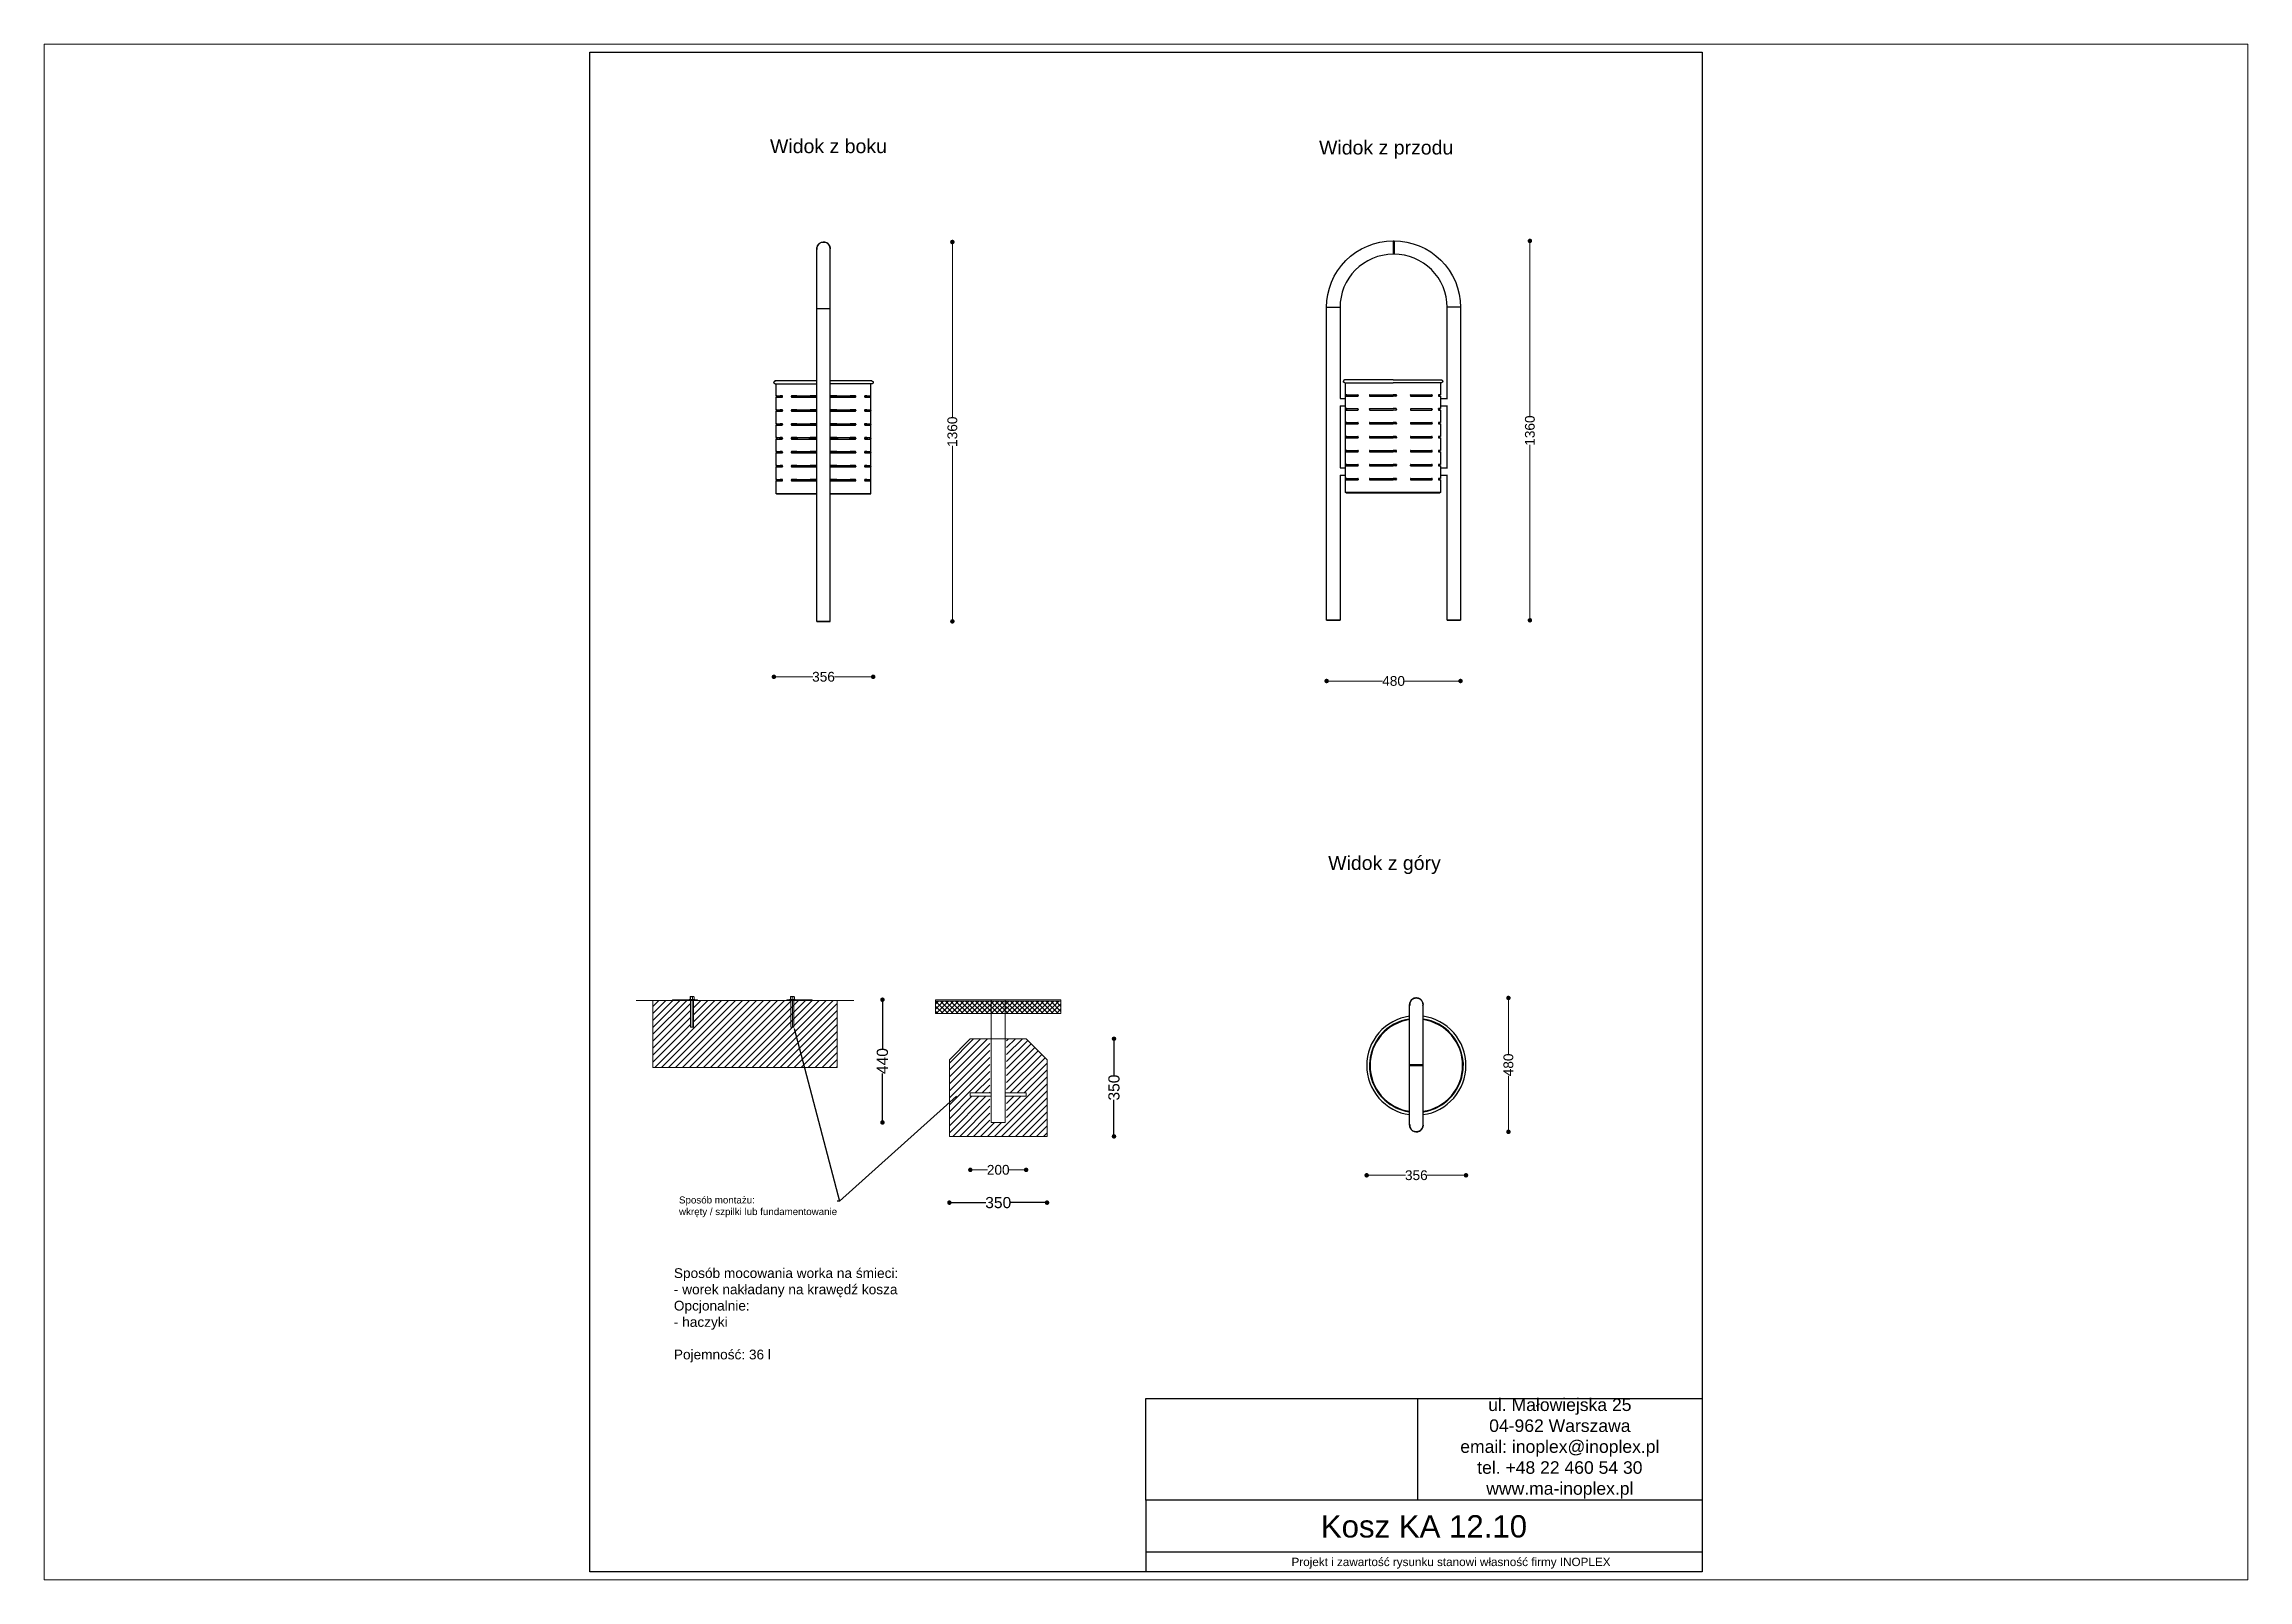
# Paper-space layout 'Układ1' of a CAD drawing. Header units: millimetres. Extents: x 29 to 258, y 20 to 180.
# The model-space entities are those that its viewports show. They can reach past a viewport. Long polylines and large blocks are cut down to what shows.
import ezdxf
from ezdxf import colors
from ezdxf.entities.mleader import LeaderData, LeaderLine
from ezdxf.math import Vec2, Vec3

# ---------------------------------------------------------------- set-up
doc = ezdxf.new("R2010")
doc.units = ezdxf.units.MM
doc.header["$LTSCALE"] = 3
doc.layers.add('DomyÅ›lny', color=7, linetype='Continuous')
doc.layers.add('Krawędzie widoczneARTUR', color=7, linetype='Continuous', lineweight=50)
doc.layers.add('stal', color=7, linetype='Continuous', lineweight=20)
doc.styles.get("Standard").update_dxf_attribs({"font": 'arial.ttf'})
doc.dimstyles.new('MATEUSZ', dxfattribs={"dimtxt": 35, "dimasz": 16, "dimexe": 0.18, "dimexo": 0.0625, "dimgap": 0.09, "dimtad": 0, "dimdec": 0, "dimdsep": 46, "dimtxsty": 'Standard', "dimblk": 'DOT', "dimcen": 0.09, "dimse1": 1, "dimse2": 1, "dimadec": 0, "dimazin": 0, "dimtfac": 1, "dimtdec": 0, "dimtofl": 0, "dimtmove": 0, "dimatfit": 3, "dimfxl": 1, "dimtolj": 1, "dimtzin": 0, "dimlwd": 9, "dimlwe": 9, "dimarcsym": 0})
doc.dimstyles.get("Standard").update_dxf_attribs({"dimtxt": 0.18, "dimasz": 0.18, "dimexe": 0.18, "dimexo": 0.0625, "dimgap": 0.09, "dimtad": 0, "dimtih": 1, "dimtoh": 1, "dimdec": 4, "dimzin": 0, "dimdsep": 46, "dimtxsty": 'Standard', "dimcen": 0.09, "dimadec": 0, "dimazin": 0, "dimtfac": 1, "dimtdec": 4, "dimtofl": 0, "dimtmove": 0, "dimatfit": 3, "dimfxl": 1, "dimtolj": 1, "dimtzin": 0, "dimarcsym": 0})
picture_1 = doc.add_image_def('image1.png', size_in_pixel=(179, 67))

psp = doc.layouts.new('Układ1')

msp = doc.modelspace()

# ---------------------------------------------------------------- texts
for s, width, gutter_width, heights, insert, char_height, attachment_point in [('Widok z boku', 1056.226, 1, [0], (12713.8, 20983), 50, 1), ('Widok z przodu', 1167.306, 1, [0], (14681.9, 20978.1), 50, 1), ('Widok z góry', 1167.306, 1, [0], (14714.7, 18413.7), 50, 1), ('Sposób mocowania worka na śmieci:\\P- worek nakładany na krawędź kosza\\POpcjonalnie:\\P- haczyki\\P\\PPojemność: 36 l', 1079.418, 1, [0], (12369.3, 16935.8), 35, 1), ('ul. Małowiejska 25\\P04-962 Warszawa\\Pemail: inoplex@inoplex.pl\\Ptel. +48 22 460 54 30\\Pwww.ma-inoplex.pl', 1019.877, 1, [432.7], (15545.1, 16289.7), 45, 5), ('Kosz KA 12.10', 1993.625, 1, [0], (15058, 16010), 80, 5), ('Projekt i zawartość rysunku stanowi własność firmy INOPLEX ', 1800.088, 12.5, [70.5], (15155, 15878.6), 30, 5)]:
    msp.add_mtext_dynamic_manual_height_columns(s, width=width, gutter_width=gutter_width, heights=heights, dxfattribs=dict(insert=insert, char_height=char_height, attachment_point=attachment_point))

# ---------------------------------------------------------------- blocks, each defined once
blk = doc.blocks.new('_Dot')
at = {"color": 0, "linetype": 'ByBlock', "lineweight": -2}
blk.add_line((-0.5, 0), (-1, 0), dxfattribs=at)
at = {"color": 0, "linetype": 'ByBlock', "const_width": 0.5}
blk.add_lwpolyline([(-0.25, 0, 1), (0.25, 0, 1)], format="xyb", close=True, dxfattribs=at)
blk = doc.blocks.new('*D15')
at = {"color": 0, "lineweight": -2, "transparency": 16777216}
for p, q in [((13372.9, 17170.9), (13487.7, 17170.9)), ((13690.9, 17170.9), (13576, 17170.9))]:
    blk.add_line(p, q, dxfattribs=at)
at = {"layer": 'Defpoints', "color": 0, "transparency": 16777216}
for p in [(13356.9, 17408.4), (13706.9, 17408.4), (13706.9, 17170.9)]:
    blk.add_point(p, dxfattribs=at)
at = {"color": 0, "lineweight": -2, "transparency": 16777216, "xscale": 16, "yscale": 16, "zscale": 16, "rotation": 180}
blk.add_blockref('_Dot', (13356.9, 17170.9), dxfattribs=at)
at = {"color": 0, "lineweight": -2, "transparency": 16777216, "xscale": 16, "yscale": 16, "zscale": 16}
blk.add_blockref('_Dot', (13706.9, 17170.9), dxfattribs=at)
at = {"color": 0, "lineweight": 15, "transparency": 16777216, "insert": (13531.9, 17170.9), "char_height": 40, "attachment_point": 5}
blk.add_mtext('\\A1;350', dxfattribs=at)
blk = doc.blocks.new('*D16')
at = {"color": 0, "lineweight": -2, "transparency": 16777216}
for p, q in [((13946.9, 17742.4), (13946.9, 17627.6)), ((13946.9, 17424.4), (13946.9, 17539.2))]:
    blk.add_line(p, q, dxfattribs=at)
at = {"layer": 'Defpoints', "color": 0, "transparency": 16777216}
for p in [(13946.9, 17758.4), (13946.9, 17758.4), (13706.9, 17408.4)]:
    blk.add_point(p, dxfattribs=at)
at = {"color": 0, "lineweight": -2, "transparency": 16777216, "xscale": 16, "yscale": 16, "zscale": 16}
for p, rotation in [((13946.9, 17758.4), 90), ((13946.9, 17408.4), 270)]:
    blk.add_blockref('_Dot', p, dxfattribs=dict(at, rotation=rotation))
at = {"color": 0, "lineweight": 15, "transparency": 16777216, "insert": (13946.9, 17583.4), "char_height": 40, "attachment_point": 5, "rotation": 90}
blk.add_mtext('\\A1;350', dxfattribs=at)
blk = doc.blocks.new('*D17')
at = {"color": 0, "lineweight": -2, "transparency": 16777216}
for p, q in [((13116.9, 17882.4), (13116.9, 17723.5)), ((13116.9, 17474.4), (13116.9, 17633.4))]:
    blk.add_line(p, q, dxfattribs=at)
at = {"layer": 'Defpoints', "color": 0, "transparency": 16777216}
for p in [(13556.9, 17898.4), (13116.9, 17458.4), (13554.4, 17458.4)]:
    blk.add_point(p, dxfattribs=at)
at = {"color": 0, "lineweight": -2, "transparency": 16777216, "xscale": 16, "yscale": 16, "zscale": 16}
for p, rotation in [((13116.9, 17898.4), 90), ((13116.9, 17458.4), 270)]:
    blk.add_blockref('_Dot', p, dxfattribs=dict(at, rotation=rotation))
at = {"color": 0, "lineweight": 15, "transparency": 16777216, "insert": (13116.9, 17678.4), "char_height": 40, "attachment_point": 5, "rotation": 90}
blk.add_mtext('\\A1;440', dxfattribs=at)
blk = doc.blocks.new('*D18')
at = {"color": 0, "lineweight": 9, "transparency": 16777216}
for p, q in [((13447.9, 17288.4), (13492.9, 17288.4)), ((13615.9, 17288.4), (13570.8, 17288.4))]:
    blk.add_line(p, q, dxfattribs=at)
at = {"layer": 'Defpoints', "color": 0, "transparency": 16777216}
for p in [(13431.9, 17552.4), (13631.9, 17552.4), (13631.9, 17288.4)]:
    blk.add_point(p, dxfattribs=at)
at = {"color": 0, "lineweight": 9, "transparency": 16777216, "xscale": 16, "yscale": 16, "zscale": 16, "rotation": 180}
blk.add_blockref('_Dot', (13431.9, 17288.4), dxfattribs=at)
at = {"color": 0, "lineweight": 9, "transparency": 16777216, "xscale": 16, "yscale": 16, "zscale": 16}
blk.add_blockref('_Dot', (13631.9, 17288.4), dxfattribs=at)
at = {"color": 0, "transparency": 16777216, "insert": (13531.9, 17288.4), "char_height": 35, "attachment_point": 5}
blk.add_mtext('\\A1;200', dxfattribs=at)
blk = doc.blocks.new('*D22')
at = {"color": 0, "lineweight": 9, "transparency": 16777216}
for p, q in [((15360.8, 17888.6), (15360.8, 17704.1)), ((15360.8, 17440.8), (15360.8, 17625.3))]:
    blk.add_line(p, q, dxfattribs=at)
at = {"layer": 'Defpoints', "color": 0, "transparency": 16777216}
for p in [(15033, 17904.6), (15033, 17424.8), (15360.8, 17424.8)]:
    blk.add_point(p, dxfattribs=at)
at = {"color": 0, "lineweight": 9, "transparency": 16777216, "xscale": 16, "yscale": 16, "zscale": 16}
for p, rotation in [((15360.8, 17904.6), 90), ((15360.8, 17424.8), 270)]:
    blk.add_blockref('_Dot', p, dxfattribs=dict(at, rotation=rotation))
at = {"color": 0, "transparency": 16777216, "insert": (15360.8, 17664.7), "char_height": 35, "attachment_point": 5, "rotation": 90}
blk.add_mtext('\\A1;480', dxfattribs=at)
blk = doc.blocks.new('*D23')
at = {"color": 0, "lineweight": 9, "transparency": 16777216}
for p, q in [((14868.7, 17269), (14992, 17269)), ((15192.7, 17269), (15069.4, 17269))]:
    blk.add_line(p, q, dxfattribs=at)
at = {"layer": 'Defpoints', "color": 0, "transparency": 16777216}
for p in [(14852.7, 17662.7), (15208.7, 17662.7), (14852.7, 17269)]:
    blk.add_point(p, dxfattribs=at)
at = {"color": 0, "lineweight": 9, "transparency": 16777216, "xscale": 16, "yscale": 16, "zscale": 16, "rotation": 180}
blk.add_blockref('_Dot', (14852.7, 17269), dxfattribs=at)
at = {"color": 0, "lineweight": 9, "transparency": 16777216, "xscale": 16, "yscale": 16, "zscale": 16}
blk.add_blockref('_Dot', (15208.7, 17269), dxfattribs=at)
at = {"color": 0, "transparency": 16777216, "insert": (15030.7, 17269), "char_height": 35, "attachment_point": 5}
blk.add_mtext('\\A1;356', dxfattribs=at)
blk = doc.blocks.new('*D26')
at = {"color": 0, "lineweight": 9, "transparency": 16777216}
for p, q in [((12743.7, 19055.8), (12867, 19055.8)), ((13067.7, 19055.8), (12944.5, 19055.8))]:
    blk.add_line(p, q, dxfattribs=at)
at = {"layer": 'Defpoints', "color": 0, "transparency": 16777216}
for p in [(12727.7, 20111.2), (13083.7, 20111.2), (13083.7, 19055.8)]:
    blk.add_point(p, dxfattribs=at)
at = {"color": 0, "lineweight": 9, "transparency": 16777216, "xscale": 16, "yscale": 16, "zscale": 16, "rotation": 180}
blk.add_blockref('_Dot', (12727.7, 19055.8), dxfattribs=at)
at = {"color": 0, "lineweight": 9, "transparency": 16777216, "xscale": 16, "yscale": 16, "zscale": 16}
blk.add_blockref('_Dot', (13083.7, 19055.8), dxfattribs=at)
at = {"color": 0, "transparency": 16777216, "insert": (12905.7, 19055.8), "char_height": 35, "attachment_point": 5}
blk.add_mtext('\\A1;356', dxfattribs=at)
blk = doc.blocks.new('*D27')
at = {"color": 0, "lineweight": 9, "transparency": 16777216}
for p, q in [((13367.6, 20598.4), (13367.6, 19985.1)), ((13367.6, 19270.5), (13367.6, 19883.8))]:
    blk.add_line(p, q, dxfattribs=at)
at = {"layer": 'Defpoints', "color": 0, "transparency": 16777216}
for p in [(12905.7, 20614.4), (13367.6, 20614.4), (12929.7, 19254.5)]:
    blk.add_point(p, dxfattribs=at)
at = {"color": 0, "lineweight": 9, "transparency": 16777216, "xscale": 16, "yscale": 16, "zscale": 16}
for p, rotation in [((13367.6, 20614.4), 90), ((13367.6, 19254.5), 270)]:
    blk.add_blockref('_Dot', p, dxfattribs=dict(at, rotation=rotation))
at = {"color": 0, "transparency": 16777216, "insert": (13367.6, 19934.4), "char_height": 35, "attachment_point": 5, "rotation": 90}
blk.add_mtext('\\A1;1360', dxfattribs=at)
blk = doc.blocks.new('*D28')
at = {"color": 0, "lineweight": 9, "transparency": 16777216}
for p, q in [((14725.1, 19040.8), (14909.7, 19040.8)), ((15173.1, 19040.8), (14988.5, 19040.8))]:
    blk.add_line(p, q, dxfattribs=at)
at = {"layer": 'Defpoints', "color": 0, "transparency": 16777216}
for p in [(14709.1, 19258.4), (15189.1, 19258.4), (15189.1, 19040.8)]:
    blk.add_point(p, dxfattribs=at)
at = {"color": 0, "lineweight": 9, "transparency": 16777216, "xscale": 16, "yscale": 16, "zscale": 16, "rotation": 180}
blk.add_blockref('_Dot', (14709.1, 19040.8), dxfattribs=at)
at = {"color": 0, "lineweight": 9, "transparency": 16777216, "xscale": 16, "yscale": 16, "zscale": 16}
blk.add_blockref('_Dot', (15189.1, 19040.8), dxfattribs=at)
at = {"color": 0, "transparency": 16777216, "insert": (14949.1, 19040.8), "char_height": 35, "attachment_point": 5}
blk.add_mtext('\\A1;480', dxfattribs=at)
blk = doc.blocks.new('*D29')
at = {"color": 0, "lineweight": 9, "transparency": 16777216}
for p, q in [((15437.8, 20602.3), (15437.8, 19989)), ((15437.8, 19274.4), (15437.8, 19887.7))]:
    blk.add_line(p, q, dxfattribs=at)
at = {"layer": 'Defpoints', "color": 0, "transparency": 16777216}
for p in [(14951.1, 20618.3), (15188.9, 19258.4), (15437.8, 19258.4)]:
    blk.add_point(p, dxfattribs=at)
at = {"color": 0, "lineweight": 9, "transparency": 16777216, "xscale": 16, "yscale": 16, "zscale": 16}
for p, rotation in [((15437.8, 20618.3), 90), ((15437.8, 19258.4), 270)]:
    blk.add_blockref('_Dot', p, dxfattribs=dict(at, rotation=rotation))
at = {"color": 0, "transparency": 16777216, "insert": (15437.8, 19938.4), "char_height": 35, "attachment_point": 5, "rotation": 90}
blk.add_mtext('\\A1;1360', dxfattribs=at)

# ---------------------------------------------------------------- dimensions: what is measured, and where the dimension line sits
for base, p1, p2, picture, middle in [((13367.6, 20614.4), (12929.7, 19254.5), (12905.7, 20614.4), '*D27', (13367.6, 19934.4)), ((15437.8, 19258.4), (14951.1, 20618.3), (15188.9, 19258.4), '*D29', (15437.8, 19938.4)), ((15360.8, 17424.8), (15033, 17904.6), (15033, 17424.8), '*D22', (15360.8, 17664.7))]:
    dim = msp.add_linear_dim(base=base, p1=p1, p2=p2, angle=90, dimstyle='MATEUSZ')
    dim.commit()
    dim.dimension.update_dxf_attribs({"geometry": picture, "text_midpoint": middle})
dim = msp.add_linear_dim(base=(13083.7, 19055.8), p1=(12727.7, 20111.2), p2=(13083.7, 20111.2), dimstyle='MATEUSZ')
dim.commit()
dim.dimension.update_dxf_attribs({"geometry": '*D26', "text_midpoint": (12905.7, 19055.8), "dimtype": 160})
for base, p1, p2, picture, middle in [((15189.1, 19040.8), (14709.1, 19258.4), (15189.1, 19258.4), '*D28', (14949.1, 19040.8)), ((14852.7, 17269), (15208.7, 17662.7), (14852.7, 17662.7), '*D23', (15030.7, 17269)), ((13631.9, 17288.4), (13431.9, 17552.4), (13631.9, 17552.4), '*D18', (13531.9, 17288.4))]:
    dim = msp.add_linear_dim(base=base, p1=p1, p2=p2, dimstyle='MATEUSZ')
    dim.commit()
    dim.dimension.update_dxf_attribs({"geometry": picture, "text_midpoint": middle})
at = {"lineweight": 15}
for base, p1, p2, picture, middle in [((13116.9, 17458.4), (13556.9, 17898.4), (13554.4, 17458.4), '*D17', (13116.9, 17678.4)), ((13946.9, 17758.4), (13706.9, 17408.4), (13946.9, 17758.4), '*D16', (13946.9, 17583.4))]:
    dim = msp.add_linear_dim(base=base, p1=p1, p2=p2, angle=90, dimstyle='Standard', override={"dimtxt": 40, "dimasz": 16, "dimtih": 0, "dimtoh": 0, "dimdec": 0, "dimblk": 'Dot', "dimse1": 1, "dimse2": 1, "dimtdec": 0}, dxfattribs=at)
    dim.commit()
    dim.dimension.update_dxf_attribs({"geometry": picture, "text_midpoint": middle})
dim = msp.add_linear_dim(base=(13706.9, 17170.9), p1=(13356.9, 17408.4), p2=(13706.9, 17408.4), dimstyle='Standard', override={"dimtxt": 40, "dimasz": 16, "dimtih": 0, "dimtoh": 0, "dimdec": 0, "dimblk": 'Dot', "dimse1": 1, "dimse2": 1, "dimtdec": 0}, dxfattribs=at)
dim.commit()
dim.dimension.update_dxf_attribs({"geometry": '*D15', "text_midpoint": (13531.9, 17170.9)})

# ---------------------------------------------------------------- hatches: boundary and pattern name
at = {"lineweight": 9}
h = msp.add_hatch(dxfattribs=at)
h.set_pattern_fill('JIS_WOOD', color=256, scale=25)
h.set_pattern_definition([(45, (9852.543, 15932.447), (-12.5, 12.5), [])])
h.paths.add_polyline_path([(12809.1, 17895.4), (12794.4, 17895.4), (12454.4, 17895.4), (12439.7, 17895.4), (12439.7, 17799.4), (12429.4, 17799.4), (12429.4, 17895.4), (12374.4, 17895.4), (12294.4, 17895.4), (12294.4, 17655.4), (12954.4, 17655.4), (12954.4, 17895.4), (12874.4, 17895.4), (12819.4, 17895.4), (12819.4, 17895.5), (12809.1, 17895.4)])
h = msp.add_hatch(dxfattribs=at)
h.set_pattern_fill('ANSI37', color=256, scale=4)
h.set_pattern_definition([(45, (11417.766, 15741.467), (-8.980256, 8.980256), []), (135, (11417.766, 15741.467), (-8.980256, -8.980256), [])])
h.paths.add_polyline_path([(13506.9, 17893.4), (13306.9, 17893.4), (13306.9, 17848.4), (13506.9, 17848.4)])
h.paths.add_polyline_path([(13556.9, 17893.4), (13506.9, 17893.4), (13506.9, 17848.4), (13556.9, 17848.4)])
h.paths.add_polyline_path([(13756.9, 17893.4), (13556.9, 17893.4), (13556.9, 17848.4), (13756.9, 17848.4)])
h = msp.add_hatch(dxfattribs=at)
h.set_pattern_fill('JIS_WOOD', color=256, scale=25)
h.set_pattern_definition([(45, (-3487.147, 5327.442), (-12.5, 12.5), [])])
h.paths.add_polyline_path([(13501.9, 17758.4), (13431.9, 17758.4), (13356.9, 17683.4), (13356.9, 17408.4), (13556.9, 17408.4), (13706.9, 17408.4), (13706.9, 17683.4), (13631.9, 17758.4), (13561.9, 17758.4), (13561.9, 17564.4), (13631.9, 17564.4), (13631.9, 17552.4), (13561.9, 17552.4), (13561.9, 17458.4), (13501.9, 17458.4), (13501.9, 17552.4), (13431.9, 17552.4), (13431.9, 17564.4), (13501.9, 17564.4)])

# ---------------------------------------------------------------- linework, layer by layer
for p, q in [((12374.4, 17895.4), (12234.4, 17895.4)), ((12374.4, 17895.4), (12294.4, 17895.4)), ((12294.4, 17895.4), (12294.4, 17655.4)), ((12414.4, 17898.4), (12364.4, 17898.4)), ((12364.4, 17898.4), (12364.4, 17895.4)), ((12374.4, 17898.4), (12414.4, 17898.4)), ((12374.4, 17898.4), (12454.4, 17898.4)), ((12454.4, 17895.4), (12374.4, 17895.4)), ((12454.4, 17898.4), (12454.4, 17895.4)), ((12454.4, 17898.4), (12454.4, 17895.4)), ((12454.4, 17895.4), (12794.4, 17895.4)), ((12814.4, 17898.4), (12774.4, 17898.4)), ((12774.4, 17898.4), (12774.4, 17895.4)), ((12864.4, 17898.4), (12784.4, 17898.4)), ((12784.4, 17895.4), (12864.4, 17895.4)), ((12854.4, 17898.4), (12804.4, 17898.4)), ((12824.4, 17898.4), (12864.4, 17898.4)), ((12864.4, 17895.4), (12864.4, 17898.4)), ((12864.4, 17895.4), (13014.4, 17895.4)), ((12874.4, 17895.4), (12954.4, 17895.4)), ((12954.4, 17895.4), (12954.4, 17655.4)), ((13506.9, 17898.4), (13306.9, 17898.4)), ((13306.9, 17898.4), (13306.9, 17848.4)), ((13306.9, 17898.4), (13306.9, 17893.4)), ((13306.9, 17893.4), (13756.9, 17893.4)), ((13561.9, 17898.4), (13501.9, 17898.4)), ((13556.9, 17898.4), (13506.9, 17898.4)), ((13506.9, 17898.4), (13556.9, 17898.4)), ((13506.9, 17898.4), (13506.9, 17458.4)), ((13556.9, 17898.4), (13756.9, 17898.4)), ((13556.9, 17898.4), (13556.9, 17458.4)), ((13756.9, 17898.4), (13756.9, 17848.4)), ((13306.9, 17848.4), (13756.9, 17848.4)), ((13356.9, 17683.4), (13431.9, 17758.4)), ((13631.9, 17758.4), (13431.9, 17758.4)), ((13706.9, 17683.4), (13631.9, 17758.4)), ((12293.3, 17655.4), (12954.4, 17655.4)), ((13356.9, 17683.4), (13356.9, 17408.4)), ((13706.9, 17408.4), (13706.9, 17683.4)), ((13356.9, 17408.4), (13556.9, 17408.4)), ((13556.9, 17408.4), (13706.9, 17408.4))]:
    msp.add_line(p, q, dxfattribs=at)
at = {"lineweight": 15}
msp.add_line((12963, 17176.8), (13381.9, 17552.4), dxfattribs=at)
for p, q in [((14061.2, 16104.6), (14061.2, 16469.2)), ((14255, 16469.2), (16055.1, 16469.2)), ((16055.1, 16469.2), (16055.1, 16104.6)), ((14061.2, 16104.6), (14061.2, 15847.5)), ((16055.1, 16104.6), (14255, 16104.6)), ((16054.8, 15918), (14061.2, 15918))]:
    msp.add_line(p, q)
msp.add_lwpolyline([(12068.5, 21295), (16055.1, 21295), (16055.1, 15847.5), (12068.5, 15847.5)], close=True)
at = {"layer": 'DomyÅ›lny'}
for p, q in [((14947.1, 20618.3), (14951.1, 20618.3)), ((14951.1, 20570.3), (14947.1, 20570.3)), ((12881.7, 19254.5), (12881.7, 20376.4)), ((12929.7, 19254.5), (12929.7, 20376.4)), ((14709.1, 19258.4), (14709.1, 20380.3)), ((14757.1, 20380.3), (14757.1, 20053.7)), ((15141.1, 20053.7), (15141.1, 20380.3)), ((15189.1, 20380.3), (15189.1, 19258.4)), ((12735.7, 20063.1), (12735.7, 20106.2)), ((13075.7, 20063.1), (13075.7, 20106.2)), ((14777.1, 19717.1), (14777.1, 20110.1)), ((14781.2, 20067.1), (14779.3, 20067.1)), ((14864.5, 20067.1), (14864, 20067.1)), ((14958.1, 20067.1), (14957.6, 20067.1)), ((15009.9, 20067.1), (15011.2, 20067.1)), ((15085, 20067.1), (15086.3, 20067.1)), ((15117.1, 20110.1), (15117.1, 20067.1)), ((12735.7, 20013.1), (12735.7, 20058.2)), ((12735.7, 19963.1), (12735.7, 20008.2)), ((12736.2, 20061.2), (12736.2, 20060.2)), ((12738.2, 20061.2), (12736.2, 20061.2)), ((12738.2, 20060.2), (12736.2, 20060.2)), ((12736.2, 20011.2), (12736.2, 20010.2)), ((12738.2, 20011.2), (12736.2, 20011.2)), ((12738.2, 20010.2), (12736.2, 20010.2)), ((12738.2, 20061.2), (12738.2, 20060.2)), ((12738.2, 20011.2), (12738.2, 20010.2)), ((12749.2, 20061.2), (12749.2, 20060.2)), ((12749.2, 20011.2), (12749.2, 20010.2)), ((12758.5, 20061.2), (12758.5, 20060.2)), ((12758.5, 20011.2), (12758.5, 20010.2)), ((12790.2, 20061.2), (12790.2, 20060.2)), ((12791.1, 20061.2), (12790.2, 20061.2)), ((12791.1, 20060.2), (12790.2, 20060.2)), ((12790.2, 20011.2), (12790.2, 20010.2)), ((12791.1, 20011.2), (12790.2, 20011.2)), ((12791.1, 20010.2), (12790.2, 20010.2)), ((12791.1, 20061.2), (12791.1, 20060.2)), ((12791.1, 20011.2), (12791.1, 20010.2)), ((12792.6, 20063.1), (12791.7, 20063.1)), ((12792.6, 20058.2), (12791.7, 20058.2)), ((12792.6, 20013.1), (12791.7, 20013.1)), ((12792.6, 20008.2), (12791.7, 20008.2)), ((12809.9, 20061.2), (12809.9, 20060.2)), ((12811.5, 20061.2), (12809.9, 20061.2)), ((12811.5, 20060.2), (12809.9, 20060.2)), ((12809.9, 20011.2), (12809.9, 20010.2)), ((12811.5, 20011.2), (12809.9, 20011.2)), ((12811.5, 20010.2), (12809.9, 20010.2)), ((12811.5, 20061.2), (12811.5, 20060.2)), ((12811.5, 20011.2), (12811.5, 20010.2)), ((12855.7, 20061.2), (12855.7, 20060.2)), ((12855.7, 20011.2), (12855.7, 20010.2)), ((12879.1, 20063.1), (12878.2, 20063.1)), ((12879.1, 20058.2), (12878.2, 20058.2)), ((12879.1, 20013.1), (12878.2, 20013.1)), ((12879.1, 20008.2), (12878.2, 20008.2)), ((12880.3, 20061.2), (12880.3, 20060.2)), ((12880.3, 20011.2), (12880.3, 20010.2)), ((12931.2, 20061.2), (12931.2, 20060.2)), ((12931.2, 20011.2), (12931.2, 20010.2)), ((12932.3, 20063.1), (12933.3, 20063.1)), ((12932.3, 20058.2), (12933.3, 20058.2)), ((12932.3, 20013.1), (12933.3, 20013.1)), ((12932.3, 20008.2), (12933.3, 20008.2)), ((12955.7, 20061.2), (12955.7, 20060.2)), ((12955.7, 20011.2), (12955.7, 20010.2)), ((13000, 20061.2), (13000, 20060.2)), ((13000, 20061.2), (13001.6, 20061.2)), ((13000, 20060.2), (13001.6, 20060.2)), ((13000, 20011.2), (13000, 20010.2)), ((13000, 20011.2), (13001.6, 20011.2)), ((13000, 20010.2), (13001.6, 20010.2)), ((13001.6, 20061.2), (13001.6, 20060.2)), ((13001.6, 20011.2), (13001.6, 20010.2)), ((13018.8, 20063.1), (13019.7, 20063.1)), ((13018.8, 20058.2), (13019.7, 20058.2)), ((13018.8, 20013.1), (13019.7, 20013.1)), ((13018.8, 20008.2), (13019.7, 20008.2)), ((13020.4, 20061.2), (13020.4, 20060.2)), ((13020.4, 20061.2), (13021.3, 20061.2)), ((13020.4, 20060.2), (13021.3, 20060.2)), ((13020.4, 20011.2), (13020.4, 20010.2)), ((13020.4, 20011.2), (13021.3, 20011.2)), ((13020.4, 20010.2), (13021.3, 20010.2)), ((13021.3, 20061.2), (13021.3, 20060.2)), ((13021.3, 20011.2), (13021.3, 20010.2)), ((13053, 20061.2), (13053, 20060.2)), ((13053, 20011.2), (13053, 20010.2)), ((13062.3, 20061.2), (13062.3, 20060.2)), ((13062.3, 20011.2), (13062.3, 20010.2)), ((13073.2, 20061.2), (13073.2, 20060.2)), ((13073.2, 20061.2), (13075.3, 20061.2)), ((13073.2, 20060.2), (13075.3, 20060.2)), ((13073.2, 20011.2), (13073.2, 20010.2)), ((13073.2, 20011.2), (13075.3, 20011.2)), ((13073.2, 20010.2), (13075.3, 20010.2)), ((13075.3, 20061.2), (13075.3, 20060.2)), ((13075.3, 20011.2), (13075.3, 20010.2)), ((13075.7, 20013.1), (13075.7, 20058.2)), ((13075.7, 19963.1), (13075.7, 20008.2)), ((14757.1, 20053.7), (14777.1, 20053.7)), ((14757.1, 20027.3), (14777.1, 20027.3)), ((14757.1, 20027.3), (14757.1, 19804.7)), ((14779, 20065.1), (14779, 20064.1)), ((14780.9, 20065.1), (14779, 20065.1)), ((14780.9, 20064.1), (14779, 20064.1)), ((14779, 20015.1), (14779, 20014.1)), ((14780.9, 20015.1), (14779, 20015.1)), ((14780.9, 20014.1), (14779, 20014.1)), ((14781.2, 20062.1), (14779.3, 20062.1)), ((14781.2, 20017.1), (14779.3, 20017.1)), ((14781.2, 20012.1), (14779.3, 20012.1)), ((14780.9, 20065.1), (14780.9, 20064.1)), ((14780.9, 20015.1), (14780.9, 20014.1)), ((14821.9, 20062.1), (14821, 20062.1)), ((14821.9, 20012.1), (14821, 20012.1)), ((14822.4, 20065.1), (14822.4, 20064.1)), ((14822.4, 20015.1), (14822.4, 20014.1)), ((14862.2, 20065.1), (14862.2, 20064.1)), ((14862.7, 20065.1), (14862.2, 20065.1)), ((14862.7, 20064.1), (14862.2, 20064.1)), ((14862.2, 20015.1), (14862.2, 20014.1)), ((14862.7, 20015.1), (14862.2, 20015.1)), ((14862.7, 20014.1), (14862.2, 20014.1)), ((14862.7, 20065.1), (14862.7, 20064.1)), ((14862.7, 20015.1), (14862.7, 20014.1)), ((14864.5, 20062.1), (14864, 20062.1)), ((14864.5, 20017.1), (14864, 20017.1)), ((14864.5, 20012.1), (14864, 20012.1)), ((14958.1, 20062.1), (14957.6, 20062.1)), ((14958.1, 20017.1), (14957.6, 20017.1)), ((14958.1, 20012.1), (14957.6, 20012.1)), ((14959.7, 20065.1), (14959.7, 20064.1)), ((14959.7, 20015.1), (14959.7, 20014.1)), ((15009.3, 20065.1), (15009.3, 20064.1)), ((15009.3, 20015.1), (15009.3, 20014.1)), ((15009.9, 20062.1), (15011.2, 20062.1)), ((15009.9, 20017.1), (15011.2, 20017.1)), ((15009.9, 20012.1), (15011.2, 20012.1)), ((15085, 20062.1), (15086.3, 20062.1)), ((15085, 20017.1), (15086.3, 20017.1)), ((15085, 20012.1), (15086.3, 20012.1)), ((15086.2, 20065.1), (15086.2, 20064.1)), ((15086.2, 20065.1), (15087.5, 20065.1)), ((15086.2, 20064.1), (15087.5, 20064.1)), ((15086.2, 20015.1), (15086.2, 20014.1)), ((15086.2, 20015.1), (15087.5, 20015.1)), ((15086.2, 20014.1), (15087.5, 20014.1)), ((15087.5, 20065.1), (15087.5, 20064.1)), ((15087.5, 20015.1), (15087.5, 20014.1)), ((15109.6, 20065.1), (15109.6, 20064.1)), ((15109.6, 20015.1), (15109.6, 20014.1)), ((15117.1, 20062.1), (15117.1, 20017.1)), ((15117.1, 20053.7), (15142.3, 20053.7)), ((15117.1, 20027.3), (15142.3, 20027.3)), ((15117.1, 20012.1), (15117.1, 19967.1)), ((15141.1, 19804.7), (15141.1, 20027.3)), ((12735.7, 19913.1), (12735.7, 19958.2)), ((12735.7, 19863.1), (12735.7, 19908.2)), ((12736.2, 19961.2), (12736.2, 19960.2)), ((12738.2, 19961.2), (12736.2, 19961.2)), ((12738.2, 19960.2), (12736.2, 19960.2)), ((12736.2, 19911.2), (12736.2, 19910.2)), ((12738.2, 19911.2), (12736.2, 19911.2)), ((12738.2, 19910.2), (12736.2, 19910.2)), ((12738.2, 19961.2), (12738.2, 19960.2)), ((12738.2, 19911.2), (12738.2, 19910.2)), ((12749.2, 19961.2), (12749.2, 19960.2)), ((12749.2, 19911.2), (12749.2, 19910.2)), ((12758.5, 19961.2), (12758.5, 19960.2)), ((12758.5, 19911.2), (12758.5, 19910.2)), ((12790.2, 19961.2), (12790.2, 19960.2)), ((12791.1, 19961.2), (12790.2, 19961.2)), ((12791.1, 19960.2), (12790.2, 19960.2)), ((12790.2, 19911.2), (12790.2, 19910.2)), ((12791.1, 19911.2), (12790.2, 19911.2)), ((12791.1, 19910.2), (12790.2, 19910.2)), ((12791.1, 19961.2), (12791.1, 19960.2)), ((12791.1, 19911.2), (12791.1, 19910.2)), ((12792.6, 19963.1), (12791.7, 19963.1)), ((12792.6, 19958.2), (12791.7, 19958.2)), ((12792.6, 19913.1), (12791.7, 19913.1)), ((12792.6, 19908.2), (12791.7, 19908.2)), ((12809.9, 19961.2), (12809.9, 19960.2)), ((12811.5, 19961.2), (12809.9, 19961.2)), ((12811.5, 19960.2), (12809.9, 19960.2)), ((12809.9, 19911.2), (12809.9, 19910.2)), ((12811.5, 19911.2), (12809.9, 19911.2)), ((12811.5, 19910.2), (12809.9, 19910.2)), ((12811.5, 19961.2), (12811.5, 19960.2)), ((12811.5, 19911.2), (12811.5, 19910.2)), ((12855.7, 19961.2), (12855.7, 19960.2)), ((12855.7, 19911.2), (12855.7, 19910.2)), ((12879.1, 19963.1), (12878.2, 19963.1)), ((12879.1, 19958.2), (12878.2, 19958.2)), ((12879.1, 19913.1), (12878.2, 19913.1)), ((12879.1, 19908.2), (12878.2, 19908.2)), ((12880.3, 19961.2), (12880.3, 19960.2)), ((12880.3, 19911.2), (12880.3, 19910.2)), ((12931.2, 19961.2), (12931.2, 19960.2)), ((12931.2, 19911.2), (12931.2, 19910.2)), ((12932.3, 19963.1), (12933.3, 19963.1)), ((12932.3, 19958.2), (12933.3, 19958.2)), ((12932.3, 19913.1), (12933.3, 19913.1)), ((12932.3, 19908.2), (12933.3, 19908.2)), ((12955.7, 19961.2), (12955.7, 19960.2)), ((12955.7, 19911.2), (12955.7, 19910.2)), ((13000, 19961.2), (13000, 19960.2)), ((13000, 19961.2), (13001.6, 19961.2)), ((13000, 19960.2), (13001.6, 19960.2)), ((13000, 19911.2), (13000, 19910.2)), ((13000, 19911.2), (13001.6, 19911.2)), ((13000, 19910.2), (13001.6, 19910.2)), ((13001.6, 19961.2), (13001.6, 19960.2)), ((13001.6, 19911.2), (13001.6, 19910.2)), ((13018.8, 19963.1), (13019.7, 19963.1)), ((13018.8, 19958.2), (13019.7, 19958.2)), ((13018.8, 19913.1), (13019.7, 19913.1)), ((13018.8, 19908.2), (13019.7, 19908.2)), ((13020.4, 19961.2), (13020.4, 19960.2)), ((13020.4, 19961.2), (13021.3, 19961.2)), ((13020.4, 19960.2), (13021.3, 19960.2)), ((13020.4, 19911.2), (13020.4, 19910.2)), ((13020.4, 19911.2), (13021.3, 19911.2)), ((13020.4, 19910.2), (13021.3, 19910.2)), ((13021.3, 19961.2), (13021.3, 19960.2)), ((13021.3, 19911.2), (13021.3, 19910.2)), ((13053, 19961.2), (13053, 19960.2)), ((13053, 19911.2), (13053, 19910.2)), ((13062.3, 19961.2), (13062.3, 19960.2)), ((13062.3, 19911.2), (13062.3, 19910.2)), ((13073.2, 19961.2), (13073.2, 19960.2)), ((13073.2, 19961.2), (13075.3, 19961.2)), ((13073.2, 19960.2), (13075.3, 19960.2)), ((13073.2, 19911.2), (13073.2, 19910.2)), ((13073.2, 19911.2), (13075.3, 19911.2)), ((13073.2, 19910.2), (13075.3, 19910.2)), ((13075.3, 19961.2), (13075.3, 19960.2)), ((13075.3, 19911.2), (13075.3, 19910.2)), ((13075.7, 19913.1), (13075.7, 19958.2)), ((13075.7, 19863.1), (13075.7, 19908.2)), ((14779, 19965.1), (14779, 19964.1)), ((14780.9, 19965.1), (14779, 19965.1)), ((14780.9, 19964.1), (14779, 19964.1)), ((14779, 19915.1), (14779, 19914.1)), ((14780.9, 19915.1), (14779, 19915.1)), ((14780.9, 19914.1), (14779, 19914.1)), ((14781.2, 19967.1), (14779.3, 19967.1)), ((14781.2, 19962.1), (14779.3, 19962.1)), ((14781.2, 19917.1), (14779.3, 19917.1)), ((14781.2, 19912.1), (14779.3, 19912.1)), ((14780.9, 19965.1), (14780.9, 19964.1)), ((14780.9, 19915.1), (14780.9, 19914.1)), ((14821.9, 19962.1), (14821, 19962.1)), ((14822.4, 19965.1), (14822.4, 19964.1)), ((14822.4, 19915.1), (14822.4, 19914.1)), ((14862.2, 19965.1), (14862.2, 19964.1)), ((14862.7, 19965.1), (14862.2, 19965.1)), ((14862.7, 19964.1), (14862.2, 19964.1)), ((14862.2, 19915.1), (14862.2, 19914.1)), ((14862.7, 19915.1), (14862.2, 19915.1)), ((14862.7, 19914.1), (14862.2, 19914.1)), ((14862.7, 19965.1), (14862.7, 19964.1)), ((14862.7, 19915.1), (14862.7, 19914.1)), ((14864.5, 19967.1), (14864, 19967.1)), ((14864.5, 19962.1), (14864, 19962.1)), ((14864.5, 19917.1), (14864, 19917.1)), ((14864.5, 19912.1), (14864, 19912.1)), ((14958.1, 19967.1), (14957.6, 19967.1)), ((14958.1, 19962.1), (14957.6, 19962.1)), ((14958.1, 19917.1), (14957.6, 19917.1)), ((14958.1, 19912.1), (14957.6, 19912.1)), ((14959.7, 19965.1), (14959.7, 19964.1)), ((14959.7, 19915.1), (14959.7, 19914.1)), ((15009.3, 19965.1), (15009.3, 19964.1)), ((15009.3, 19915.1), (15009.3, 19914.1)), ((15009.9, 19967.1), (15011.2, 19967.1)), ((15009.9, 19962.1), (15011.2, 19962.1)), ((15009.9, 19917.1), (15011.2, 19917.1)), ((15009.9, 19912.1), (15011.2, 19912.1)), ((15085, 19967.1), (15086.3, 19967.1)), ((15085, 19962.1), (15086.3, 19962.1)), ((15085, 19917.1), (15086.3, 19917.1)), ((15085, 19912.1), (15086.3, 19912.1)), ((15086.2, 19965.1), (15086.2, 19964.1)), ((15086.2, 19965.1), (15087.5, 19965.1)), ((15086.2, 19964.1), (15087.5, 19964.1)), ((15086.2, 19915.1), (15086.2, 19914.1)), ((15086.2, 19915.1), (15087.5, 19915.1)), ((15086.2, 19914.1), (15087.5, 19914.1)), ((15087.5, 19965.1), (15087.5, 19964.1)), ((15087.5, 19915.1), (15087.5, 19914.1)), ((15109.6, 19965.1), (15109.6, 19964.1)), ((15109.6, 19915.1), (15109.6, 19914.1)), ((15117.1, 19962.1), (15117.1, 19917.1)), ((15117.1, 19912.1), (15117.1, 19867.1)), ((12735.7, 19813.1), (12735.7, 19858.2)), ((12736.2, 19861.2), (12736.2, 19860.2)), ((12738.2, 19861.2), (12736.2, 19861.2)), ((12738.2, 19860.2), (12736.2, 19860.2)), ((12738.2, 19861.2), (12738.2, 19860.2)), ((12749.2, 19861.2), (12749.2, 19860.2)), ((12758.5, 19861.2), (12758.5, 19860.2)), ((12790.2, 19861.2), (12790.2, 19860.2)), ((12791.1, 19861.2), (12790.2, 19861.2)), ((12791.1, 19860.2), (12790.2, 19860.2)), ((12791.1, 19861.2), (12791.1, 19860.2)), ((12792.6, 19863.1), (12791.7, 19863.1)), ((12792.6, 19858.2), (12791.7, 19858.2)), ((12809.9, 19861.2), (12809.9, 19860.2)), ((12811.5, 19861.2), (12809.9, 19861.2)), ((12811.5, 19860.2), (12809.9, 19860.2)), ((12811.5, 19861.2), (12811.5, 19860.2)), ((12855.7, 19861.2), (12855.7, 19860.2)), ((12879.1, 19863.1), (12878.2, 19863.1)), ((12879.1, 19858.2), (12878.2, 19858.2)), ((12880.3, 19861.2), (12880.3, 19860.2)), ((12931.2, 19861.2), (12931.2, 19860.2)), ((12932.3, 19863.1), (12933.3, 19863.1)), ((12932.3, 19858.2), (12933.3, 19858.2)), ((12955.7, 19861.2), (12955.7, 19860.2)), ((13000, 19861.2), (13000, 19860.2)), ((13000, 19861.2), (13001.6, 19861.2)), ((13000, 19860.2), (13001.6, 19860.2)), ((13001.6, 19861.2), (13001.6, 19860.2)), ((13018.8, 19863.1), (13019.7, 19863.1)), ((13018.8, 19858.2), (13019.7, 19858.2)), ((13020.4, 19861.2), (13020.4, 19860.2)), ((13020.4, 19861.2), (13021.3, 19861.2)), ((13020.4, 19860.2), (13021.3, 19860.2)), ((13021.3, 19861.2), (13021.3, 19860.2)), ((13053, 19861.2), (13053, 19860.2)), ((13062.3, 19861.2), (13062.3, 19860.2)), ((13073.2, 19861.2), (13073.2, 19860.2)), ((13073.2, 19861.2), (13075.3, 19861.2)), ((13073.2, 19860.2), (13075.3, 19860.2)), ((13075.3, 19861.2), (13075.3, 19860.2)), ((13075.7, 19813.1), (13075.7, 19858.2)), ((14779, 19865.1), (14779, 19864.1)), ((14780.9, 19865.1), (14779, 19865.1)), ((14780.9, 19864.1), (14779, 19864.1)), ((14781.2, 19867.1), (14779.3, 19867.1)), ((14781.2, 19862.1), (14779.3, 19862.1)), ((14780.9, 19865.1), (14780.9, 19864.1)), ((14822.4, 19865.1), (14822.4, 19864.1)), ((14862.2, 19865.1), (14862.2, 19864.1)), ((14862.7, 19865.1), (14862.2, 19865.1)), ((14862.7, 19864.1), (14862.2, 19864.1)), ((14862.7, 19865.1), (14862.7, 19864.1)), ((14864.5, 19867.1), (14864, 19867.1)), ((14864.5, 19862.1), (14864, 19862.1)), ((14958.1, 19867.1), (14957.6, 19867.1)), ((14958.1, 19862.1), (14957.6, 19862.1)), ((14959.7, 19865.1), (14959.7, 19864.1)), ((15009.3, 19865.1), (15009.3, 19864.1)), ((15009.9, 19867.1), (15011.2, 19867.1)), ((15009.9, 19862.1), (15011.2, 19862.1)), ((15085, 19867.1), (15086.3, 19867.1)), ((15085, 19862.1), (15086.3, 19862.1)), ((15086.2, 19865.1), (15086.2, 19864.1)), ((15086.2, 19865.1), (15087.5, 19865.1)), ((15086.2, 19864.1), (15087.5, 19864.1)), ((15087.5, 19865.1), (15087.5, 19864.1)), ((15109.6, 19865.1), (15109.6, 19864.1)), ((15117.1, 19862.1), (15117.1, 19817.1)), ((12735.7, 19763.1), (12735.7, 19808.2)), ((12735.7, 19713.2), (12735.7, 19758.2)), ((12736.2, 19811.2), (12736.2, 19810.2)), ((12738.2, 19811.2), (12736.2, 19811.2)), ((12738.2, 19810.2), (12736.2, 19810.2)), ((12736.2, 19761.2), (12736.2, 19760.2)), ((12738.2, 19761.2), (12736.2, 19761.2)), ((12738.2, 19760.2), (12736.2, 19760.2)), ((12738.2, 19811.2), (12738.2, 19810.2)), ((12738.2, 19761.2), (12738.2, 19760.2)), ((12749.2, 19811.2), (12749.2, 19810.2)), ((12749.2, 19761.2), (12749.2, 19760.2)), ((12758.5, 19811.2), (12758.5, 19810.2)), ((12758.5, 19761.2), (12758.5, 19760.2)), ((12790.2, 19811.2), (12790.2, 19810.2)), ((12791.1, 19811.2), (12790.2, 19811.2)), ((12791.1, 19810.2), (12790.2, 19810.2)), ((12790.2, 19761.2), (12790.2, 19760.2)), ((12791.1, 19761.2), (12790.2, 19761.2)), ((12791.1, 19760.2), (12790.2, 19760.2)), ((12791.1, 19811.2), (12791.1, 19810.2)), ((12791.1, 19761.2), (12791.1, 19760.2)), ((12792.6, 19813.1), (12791.7, 19813.1)), ((12792.6, 19808.2), (12791.7, 19808.2)), ((12792.6, 19763.1), (12791.7, 19763.1)), ((12792.6, 19758.2), (12791.7, 19758.2)), ((12809.9, 19811.2), (12809.9, 19810.2)), ((12811.5, 19811.2), (12809.9, 19811.2)), ((12811.5, 19810.2), (12809.9, 19810.2)), ((12809.9, 19761.2), (12809.9, 19760.2)), ((12811.5, 19761.2), (12809.9, 19761.2)), ((12811.5, 19760.2), (12809.9, 19760.2)), ((12811.5, 19811.2), (12811.5, 19810.2)), ((12811.5, 19761.2), (12811.5, 19760.2)), ((12855.7, 19811.2), (12855.7, 19810.2)), ((12855.7, 19761.2), (12855.7, 19760.2)), ((12879.1, 19813.1), (12878.2, 19813.1)), ((12879.1, 19808.2), (12878.2, 19808.2)), ((12879.1, 19763.1), (12878.2, 19763.1)), ((12879.1, 19758.2), (12878.2, 19758.2)), ((12880.3, 19811.2), (12880.3, 19810.2)), ((12880.3, 19761.2), (12880.3, 19760.2)), ((12931.2, 19811.2), (12931.2, 19810.2)), ((12931.2, 19761.2), (12931.2, 19760.2)), ((12932.3, 19813.1), (12933.3, 19813.1)), ((12932.3, 19808.2), (12933.3, 19808.2)), ((12932.3, 19763.1), (12933.3, 19763.1)), ((12932.3, 19758.2), (12933.3, 19758.2)), ((12955.7, 19811.2), (12955.7, 19810.2)), ((12955.7, 19761.2), (12955.7, 19760.2)), ((13000, 19811.2), (13000, 19810.2)), ((13000, 19811.2), (13001.6, 19811.2)), ((13000, 19810.2), (13001.6, 19810.2)), ((13000, 19761.2), (13000, 19760.2)), ((13000, 19761.2), (13001.6, 19761.2)), ((13000, 19760.2), (13001.6, 19760.2)), ((13001.6, 19811.2), (13001.6, 19810.2)), ((13001.6, 19761.2), (13001.6, 19760.2)), ((13018.8, 19813.1), (13019.7, 19813.1)), ((13018.8, 19808.2), (13019.7, 19808.2)), ((13018.8, 19763.1), (13019.7, 19763.1)), ((13018.8, 19758.2), (13019.7, 19758.2)), ((13020.4, 19811.2), (13020.4, 19810.2)), ((13020.4, 19811.2), (13021.3, 19811.2)), ((13020.4, 19810.2), (13021.3, 19810.2)), ((13020.4, 19761.2), (13020.4, 19760.2)), ((13020.4, 19761.2), (13021.3, 19761.2)), ((13020.4, 19760.2), (13021.3, 19760.2)), ((13021.3, 19811.2), (13021.3, 19810.2)), ((13021.3, 19761.2), (13021.3, 19760.2)), ((13053, 19811.2), (13053, 19810.2)), ((13053, 19761.2), (13053, 19760.2)), ((13062.3, 19811.2), (13062.3, 19810.2)), ((13062.3, 19761.2), (13062.3, 19760.2)), ((13073.2, 19811.2), (13073.2, 19810.2)), ((13073.2, 19811.2), (13075.3, 19811.2)), ((13073.2, 19810.2), (13075.3, 19810.2)), ((13073.2, 19761.2), (13073.2, 19760.2)), ((13073.2, 19761.2), (13075.3, 19761.2)), ((13073.2, 19760.2), (13075.3, 19760.2)), ((13075.3, 19811.2), (13075.3, 19810.2)), ((13075.3, 19761.2), (13075.3, 19760.2)), ((13075.7, 19763.1), (13075.7, 19808.2)), ((13075.7, 19713.2), (13075.7, 19758.2)), ((14757.1, 19804.7), (14777.1, 19804.7)), ((14757.1, 19778.3), (14777.1, 19778.3)), ((14757.1, 19778.3), (14757.1, 19258.4)), ((14779, 19815.1), (14779, 19814.1)), ((14780.9, 19815.1), (14779, 19815.1)), ((14780.9, 19814.1), (14779, 19814.1)), ((14779, 19765.1), (14779, 19764.1)), ((14780.9, 19765.1), (14779, 19765.1)), ((14780.9, 19764.1), (14779, 19764.1)), ((14781.2, 19817.1), (14779.3, 19817.1)), ((14781.2, 19812.1), (14779.3, 19812.1)), ((14781.2, 19767.1), (14779.3, 19767.1)), ((14781.2, 19762.1), (14779.3, 19762.1)), ((14780.9, 19815.1), (14780.9, 19814.1)), ((14780.9, 19765.1), (14780.9, 19764.1)), ((14822.4, 19815.1), (14822.4, 19814.1)), ((14822.4, 19765.1), (14822.4, 19764.1)), ((14862.2, 19815.1), (14862.2, 19814.1)), ((14862.7, 19815.1), (14862.2, 19815.1)), ((14862.7, 19814.1), (14862.2, 19814.1)), ((14862.2, 19765.1), (14862.2, 19764.1)), ((14862.7, 19765.1), (14862.2, 19765.1)), ((14862.7, 19764.1), (14862.2, 19764.1)), ((14862.7, 19815.1), (14862.7, 19814.1)), ((14862.7, 19765.1), (14862.7, 19764.1)), ((14864.5, 19817.1), (14864, 19817.1)), ((14864.5, 19812.1), (14864, 19812.1)), ((14864.5, 19767.1), (14864, 19767.1)), ((14864.5, 19762.1), (14864, 19762.1)), ((14958.1, 19817.1), (14957.6, 19817.1)), ((14958.1, 19812.1), (14957.6, 19812.1)), ((14958.1, 19767.1), (14957.6, 19767.1)), ((14958.1, 19762.1), (14957.6, 19762.1)), ((14959.7, 19815.1), (14959.7, 19814.1)), ((14959.7, 19765.1), (14959.7, 19764.1)), ((15009.3, 19815.1), (15009.3, 19814.1)), ((15009.3, 19765.1), (15009.3, 19764.1)), ((15009.9, 19817.1), (15011.2, 19817.1)), ((15009.9, 19812.1), (15011.2, 19812.1)), ((15009.9, 19767.1), (15011.2, 19767.1)), ((15009.9, 19762.1), (15011.2, 19762.1)), ((15085, 19817.1), (15086.3, 19817.1)), ((15085, 19812.1), (15086.3, 19812.1)), ((15085, 19767.1), (15086.3, 19767.1)), ((15085, 19762.1), (15086.3, 19762.1)), ((15086.2, 19815.1), (15086.2, 19814.1)), ((15086.2, 19815.1), (15087.5, 19815.1)), ((15086.2, 19814.1), (15087.5, 19814.1)), ((15086.2, 19765.1), (15086.2, 19764.1)), ((15086.2, 19765.1), (15087.5, 19765.1)), ((15086.2, 19764.1), (15087.5, 19764.1)), ((15087.5, 19815.1), (15087.5, 19814.1)), ((15087.5, 19765.1), (15087.5, 19764.1)), ((15109.6, 19815.1), (15109.6, 19814.1)), ((15109.6, 19765.1), (15109.6, 19764.1)), ((15117.1, 19812.1), (15117.1, 19767.1)), ((15117.1, 19804.7), (15142.3, 19804.7)), ((15117.1, 19778.3), (15142.3, 19778.3)), ((15117.1, 19762.1), (15117.1, 19717.1)), ((15141.1, 19258.4), (15141.1, 19778.3)), ((15006.7, 17662.7), (15006.7, 17666.7)), ((15054.7, 17662.7), (15054.7, 17666.7))]:
    msp.add_line(p, q, dxfattribs=at)
for points in [[(12881.7, 20590.4, 0), (12881.9, 20592.7, 0), (12882.2, 20595, 0), (12882.8, 20597.3, 0), (12883.6, 20599.5, 0), (12884.6, 20601.7, 0), (12885.8, 20603.7, 0), (12887.3, 20605.6, 0), (12888.9, 20607.4, 0), (12890.6, 20609, 0), (12892.5, 20610.4, 0), (12894.5, 20611.6, 0), (12896.6, 20612.5, 0), (12898.8, 20613.3, 0), (12901.1, 20613.9, 0), (12903.3, 20614.2, 0), (12905.7, 20614.4, 0), (12908, 20614.2, 0), (12910.4, 20613.9, 0), (12912.7, 20613.3, 0), (12915, 20612.5, 0), (12917.2, 20611.5, 0), (12919.2, 20610.2, 0), (12921.1, 20608.8, 0), (12922.9, 20607.2, 0), (12924.4, 20605.4, 0), (12925.8, 20603.5, 0), (12927, 20601.5, 0), (12928, 20599.4, 0), (12928.7, 20597.2, 0), (12929.3, 20595, 0), (12929.6, 20592.7, 0), (12929.7, 20590.4, 0)], [(12881.7, 20376.4, 0), (12881.7, 20590.4, 0)], [(12929.7, 20376.4, 0), (12929.7, 20590.4, 0)], [(14709.1, 20380.3, 0), (14710.2, 20403.4, 0), (14713.5, 20426.1, 0), (14719.1, 20448.5, 0), (14726.8, 20470.4, 0), (14736.6, 20491.4, 0), (14748.4, 20511.4, 0), (14762.2, 20530.2, 0), (14777.8, 20547.6, 0), (14795, 20563.4, 0), (14813.8, 20577.5, 0), (14833.8, 20589.6, 0), (14855.1, 20599.8, 0), (14877.2, 20607.8, 0), (14900.2, 20613.6, 0), (14923.6, 20617.1, 0), (14947.1, 20618.3, 0)], [(14947.1, 20570.3, 0), (14928.3, 20569.4, 0), (14909.7, 20566.6, 0), (14891.5, 20562, 0), (14873.8, 20555.6, 0), (14856.8, 20547.5, 0), (14840.7, 20537.8, 0), (14825.8, 20526.5, 0), (14812, 20513.9, 0), (14799.6, 20500.1, 0), (14788.6, 20485.1, 0), (14779.1, 20469.1, 0), (14771.3, 20452.4, 0), (14765.1, 20435, 0), (14760.7, 20417, 0), (14758, 20398.7, 0), (14757.1, 20380.3, 0)], [(14947.1, 20618.3, 0), (14947.1, 20618.3, 0), (14947.1, 20618.3, 0), (14947.1, 20618.3, 0), (14947.1, 20618.3, 0), (14947.1, 20618.3, 0), (14947.1, 20618.3, 0), (14947.1, 20618.3, 0), (14947.1, 20618.3, 0), (14947.1, 20618.3, 0), (14947.1, 20618.3, 0), (14947.1, 20618.3, 0), (14947.1, 20618.3, 0), (14947.1, 20618.3, 0), (14947.1, 20618.1, 0), (14947.1, 20617.6, 0), (14947.1, 20615.3, 0), (14947.1, 20594.3, 0)], [(14947.1, 20594.3, 0), (14947.1, 20570.3, 0)], [(14951.1, 20618.3, 0), (14951.1, 20618.3, 0), (14951.1, 20618.3, 0), (14951.1, 20618.3, 0), (14951.1, 20618.3, 0), (14951.1, 20618.3, 0), (14951.1, 20618.3, 0), (14951.1, 20618.3, 0), (14951.1, 20618.3, 0), (14951.1, 20618.3, 0), (14951.1, 20618.3, 0), (14951.1, 20618.3, 0), (14951.1, 20618.3, 0), (14951.1, 20618.3, 0), (14951.1, 20618.1, 0), (14951.1, 20617.6, 0), (14951.1, 20615.3, 0), (14951.1, 20594.3, 0)], [(14951.1, 20618.3, 0), (14974.1, 20617.2, 0), (14996.9, 20613.9, 0), (15019.3, 20608.3, 0), (15041.1, 20600.6, 0), (15062.2, 20590.8, 0), (15082.2, 20579, 0), (15101, 20565.2, 0), (15118.4, 20549.6, 0), (15134.2, 20532.4, 0), (15148.2, 20513.6, 0), (15160.4, 20493.6, 0), (15170.6, 20472.3, 0), (15178.6, 20450.2, 0), (15184.4, 20427.2, 0), (15187.9, 20403.8, 0), (15189.1, 20380.3, 0)], [(14951.1, 20594.3, 0), (14951.1, 20577.3, 0), (14951.1, 20572, 0), (14951.1, 20570.7, 0), (14951.1, 20570.4, 0), (14951.1, 20570.3, 0), (14951.1, 20570.3, 0), (14951.1, 20570.3, 0), (14951.1, 20570.3, 0), (14951.1, 20570.3, 0), (14951.1, 20570.3, 0), (14951.1, 20570.3, 0), (14951.1, 20570.3, 0), (14951.1, 20570.3, 0), (14951.1, 20570.3, 0), (14951.1, 20570.3, 0), (14951.1, 20570.3, 0), (14951.1, 20570.3, 0), (14951.1, 20570.3, 0)], [(15141.1, 20380.3, 0), (15140.2, 20399.1, 0), (15137.4, 20417.7, 0), (15132.8, 20435.9, 0), (15126.4, 20453.6, 0), (15118.3, 20470.6, 0), (15108.5, 20486.7, 0), (15097.3, 20501.6, 0), (15084.7, 20515.4, 0), (15070.8, 20527.8, 0), (15055.9, 20538.8, 0), (15039.9, 20548.3, 0), (15023.2, 20556.1, 0), (15005.8, 20562.3, 0), (14987.8, 20566.7, 0), (14969.5, 20569.4, 0), (14951.1, 20570.3, 0)], [(12881.7, 20376.4, 0), (12881.7, 20376.4, 0), (12881.7, 20376.4, 0), (12881.7, 20376.4, 0), (12881.7, 20376.4, 0), (12881.7, 20376.4, 0), (12881.7, 20376.4, 0), (12881.7, 20376.4, 0), (12881.7, 20376.4, 0), (12881.7, 20376.4, 0), (12881.7, 20376.4, 0), (12881.8, 20376.4, 0), (12881.8, 20376.4, 0), (12881.9, 20376.4, 0), (12882.4, 20376.4, 0), (12884.7, 20376.4, 0), (12929.7, 20376.4, 0)], [(14709.1, 20380.3, 0), (14709.1, 20380.3, 0), (14709.1, 20380.3, 0), (14709.1, 20380.3, 0), (14709.1, 20380.3, 0), (14709.1, 20380.3, 0), (14709.1, 20380.3, 0), (14709.1, 20380.3, 0), (14709.1, 20380.3, 0), (14709.1, 20380.3, 0), (14709.1, 20380.3, 0), (14709.1, 20380.3, 0), (14709.1, 20380.3, 0), (14709.1, 20380.3, 0), (14709.3, 20380.3, 0), (14709.8, 20380.3, 0), (14712, 20380.3, 0), (14733.1, 20380.3, 0)], [(14733.1, 20380.3, 0), (14757.1, 20380.3, 0)], [(15165.1, 20380.3, 0), (15141.1, 20380.3, 0)], [(15189.1, 20380.3, 0), (15189.1, 20380.3, 0), (15189.1, 20380.3, 0), (15189.1, 20380.3, 0), (15189.1, 20380.3, 0), (15189.1, 20380.3, 0), (15189.1, 20380.3, 0), (15189.1, 20380.3, 0), (15189.1, 20380.3, 0), (15189.1, 20380.3, 0), (15189.1, 20380.3, 0), (15189.1, 20380.3, 0), (15189.1, 20380.3, 0), (15189, 20380.3, 0), (15188.9, 20380.3, 0), (15188.4, 20380.3, 0), (15186.1, 20380.3, 0), (15165.1, 20380.3, 0)], [(12732.7, 20116.2, 0), (12732.2, 20116.1, 0), (12731.7, 20116, 0), (12731.2, 20115.9, 0), (12730.8, 20115.7, 0), (12730.3, 20115.5, 0), (12729.9, 20115.3, 0), (12729.5, 20115, 0), (12729.1, 20114.6, 0), (12728.8, 20114.3, 0), (12728.5, 20113.9, 0), (12728.3, 20113.4, 0), (12728.1, 20113, 0), (12727.9, 20112.6, 0), (12727.8, 20112.1, 0), (12727.8, 20111.6, 0), (12727.7, 20111.2, 0)], [(12732.7, 20106.2, 0), (12731.8, 20106.2, 0), (12731.3, 20106.4, 0), (12730.9, 20106.5, 0), (12730.5, 20106.7, 0), (12730, 20106.9, 0), (12729.6, 20107.2, 0), (12729.3, 20107.5, 0), (12728.9, 20107.9, 0), (12728.6, 20108.3, 0), (12728.4, 20108.7, 0), (12728.2, 20109.2, 0), (12728, 20109.6, 0), (12727.8, 20110.1, 0), (12727.8, 20110.6, 0), (12727.7, 20111.2, 0)], [(12734.4, 20115.9, 0), (12733.6, 20116.1, 0), (12732.7, 20116.2, 0)], [(12881.7, 20116.2, 0), (12775.3, 20116.2, 0), (12743.7, 20116.2, 0), (12735.5, 20116.2, 0), (12733.4, 20116.2, 0), (12732.9, 20116.2, 0), (12732.8, 20116.2, 0), (12732.8, 20116.2, 0), (12732.7, 20116.2, 0), (12732.7, 20116.2, 0), (12732.7, 20116.2, 0), (12732.7, 20116.2, 0), (12732.7, 20116.2, 0), (12732.7, 20116.2, 0), (12732.7, 20116.2, 0), (12732.7, 20116.2, 0), (12732.7, 20116.2, 0), (12732.7, 20116.2, 0), (12732.7, 20116.2, 0)], [(12732.7, 20106.2, 0), (12733.2, 20106.2, 0), (12733.6, 20106.2, 0), (12734.5, 20106.5, 0)], [(12732.7, 20106.2, 0), (12732.7, 20106.2, 0), (12732.7, 20106.2, 0), (12732.7, 20106.2, 0), (12732.7, 20106.2, 0), (12732.7, 20106.2, 0), (12732.7, 20106.2, 0), (12732.7, 20106.2, 0), (12732.7, 20106.2, 0), (12732.7, 20106.2, 0), (12732.8, 20106.2, 0), (12732.9, 20106.2, 0), (12733.6, 20106.2, 0), (12736.9, 20106.2, 0), (12772.1, 20106.2, 0), (12881.7, 20106.2, 0)], [(13078.7, 20116.2, 0), (13078.7, 20116.2, 0), (13078.7, 20116.2, 0), (13078.7, 20116.2, 0), (13078.7, 20116.2, 0), (13078.7, 20116.2, 0), (13078.7, 20116.2, 0), (13078.7, 20116.2, 0), (13078.7, 20116.2, 0), (13078.7, 20116.2, 0), (13078.7, 20116.2, 0), (13078.6, 20116.2, 0), (13077.8, 20116.2, 0), (13074.6, 20116.2, 0), (13039.4, 20116.2, 0), (12929.7, 20116.2, 0)], [(13078.7, 20106.2, 0), (13078.7, 20106.2, 0), (13078.7, 20106.2, 0), (13078.7, 20106.2, 0), (13078.7, 20106.2, 0), (13078.7, 20106.2, 0), (13078.7, 20106.2, 0), (13078.7, 20106.2, 0), (13078.7, 20106.2, 0), (13078.7, 20106.2, 0), (13078.7, 20106.2, 0), (13078.7, 20106.2, 0), (13078.7, 20106.2, 0), (13078.4, 20106.2, 0), (13077.6, 20106.2, 0), (13068.1, 20106.2, 0), (13023.6, 20106.2, 0), (12929.7, 20106.2, 0)], [(13078.7, 20106.2, 0), (13078.3, 20106.2, 0), (13077.9, 20106.2, 0), (13077, 20106.5, 0)], [(13077.1, 20115.9, 0), (13077.9, 20116.1, 0), (13078.7, 20116.2, 0)], [(13078.7, 20116.2, 0), (13079.2, 20116.1, 0), (13079.7, 20116, 0), (13080.2, 20115.9, 0), (13080.7, 20115.7, 0), (13081.2, 20115.5, 0), (13081.6, 20115.3, 0), (13082, 20115, 0), (13082.3, 20114.6, 0), (13082.7, 20114.3, 0), (13082.9, 20113.9, 0), (13083.2, 20113.4, 0), (13083.4, 20113, 0), (13083.5, 20112.6, 0), (13083.7, 20112.1, 0), (13083.7, 20111.6, 0), (13083.7, 20111.2, 0)], [(13083.7, 20111.2, 0), (13083.7, 20110.6, 0), (13083.6, 20110.1, 0), (13083.5, 20109.6, 0), (13083.3, 20109.2, 0), (13083.1, 20108.7, 0), (13082.8, 20108.3, 0), (13082.5, 20107.9, 0), (13082.2, 20107.5, 0), (13081.8, 20107.2, 0), (13081.4, 20106.9, 0), (13081, 20106.7, 0), (13080.6, 20106.5, 0), (13080.1, 20106.4, 0), (13079.7, 20106.2, 0), (13079.2, 20106.2, 0), (13078.7, 20106.2, 0)], [(14774.1, 20120.1, 0), (14773.6, 20120.1, 0), (14773.1, 20120, 0), (14772.6, 20119.9, 0), (14772.1, 20119.7, 0), (14771.7, 20119.5, 0), (14771.2, 20119.2, 0), (14770.9, 20118.9, 0), (14770.5, 20118.6, 0), (14770.2, 20118.2, 0), (14769.9, 20117.8, 0), (14769.6, 20117.4, 0), (14769.4, 20117, 0), (14769.3, 20116.5, 0), (14769.2, 20116, 0), (14769.1, 20115.6, 0), (14769.1, 20115.1, 0)], [(14774.1, 20110.1, 0), (14773.2, 20110.2, 0), (14772.7, 20110.3, 0), (14772.2, 20110.5, 0), (14771.8, 20110.7, 0), (14771.4, 20110.9, 0), (14771, 20111.2, 0), (14770.6, 20111.5, 0), (14770.3, 20111.9, 0), (14770, 20112.3, 0), (14769.7, 20112.7, 0), (14769.5, 20113.1, 0), (14769.3, 20113.6, 0), (14769.2, 20114.1, 0), (14769.1, 20114.6, 0), (14769.1, 20115.1, 0)], [(14775.7, 20119.9, 0), (14774.9, 20120, 0), (14774.1, 20120.1, 0)], [(14947.1, 20120.1, 0), (14774.1, 20120.1, 0)], [(14774.1, 20110.1, 0), (14774.8, 20110.2, 0), (14775.5, 20110.3, 0)], [(14774.1, 20110.1, 0), (14774.1, 20110.1, 0), (14774.1, 20110.1, 0), (14774.1, 20110.1, 0), (14774.1, 20110.1, 0), (14774.1, 20110.1, 0), (14774.1, 20110.1, 0), (14774.1, 20110.1, 0), (14774.1, 20110.1, 0), (14774.1, 20110.1, 0), (14774.1, 20110.1, 0), (14774.3, 20110.1, 0), (14775.2, 20110.1, 0), (14779.1, 20110.1, 0), (14821.1, 20110.1, 0), (14947.1, 20110.1, 0)], [(14779.3, 20067.1, 0), (14779.3, 20067.1, 0), (14779.3, 20067.1, 0), (14779.3, 20067.1, 0), (14779.3, 20067.1, 0), (14779.3, 20067.1, 0), (14779.3, 20067.1, 0), (14779.3, 20067.1, 0), (14779.3, 20067.1, 0), (14779.2, 20067, 0), (14779.2, 20066.9, 0), (14779.1, 20066.8, 0), (14779.1, 20066.2, 0), (14779, 20065.1, 0)], [(14779.3, 20067.1, 0), (14794, 20067.1, 0), (14821, 20067.1, 0)], [(14781.2, 20067.1, 0), (14781.2, 20067.1, 0), (14781.2, 20067.1, 0), (14781.2, 20067.1, 0), (14781.2, 20067.1, 0), (14781.2, 20067.1, 0), (14781.2, 20067.1, 0), (14781.1, 20067.1, 0), (14781.1, 20067.1, 0), (14781.1, 20067, 0), (14781.1, 20066.9, 0), (14781, 20066.8, 0), (14780.9, 20066.2, 0), (14780.9, 20065.1, 0)], [(14781.2, 20067.1, 0), (14795.5, 20067.1, 0), (14821.9, 20067.1, 0)], [(14822.4, 20065.1, 0), (14822.4, 20065.2, 0), (14822.4, 20065.5, 0), (14822.3, 20065.9, 0), (14822.2, 20066.1, 0), (14822.1, 20066.3, 0), (14822, 20066.5, 0), (14821.9, 20066.6, 0), (14821.8, 20066.8, 0), (14821.6, 20066.9, 0), (14821.5, 20067, 0), (14821.3, 20067.1, 0), (14821.2, 20067.1, 0), (14821, 20067.1, 0)], [(14864, 20067.1, 0), (14863.9, 20067.1, 0), (14863.7, 20067.1, 0), (14863.5, 20067, 0), (14863.4, 20067, 0), (14863.2, 20066.9, 0), (14863.1, 20066.8, 0), (14863, 20066.7, 0), (14862.8, 20066.6, 0), (14862.7, 20066.5, 0), (14862.6, 20066.4, 0), (14862.5, 20066.2, 0), (14862.4, 20066, 0), (14862.3, 20065.8, 0), (14862.3, 20065.6, 0), (14862.2, 20065.4, 0), (14862.2, 20065.1, 0)], [(14864.5, 20067.1, 0), (14864.3, 20067.1, 0), (14864.2, 20067.1, 0), (14864, 20067, 0), (14863.9, 20067, 0), (14863.7, 20066.9, 0), (14863.6, 20066.8, 0), (14863.4, 20066.7, 0), (14863.3, 20066.6, 0), (14863.2, 20066.5, 0), (14863.1, 20066.4, 0), (14862.9, 20066.2, 0), (14862.9, 20066, 0), (14862.8, 20065.8, 0), (14862.7, 20065.6, 0), (14862.7, 20065.4, 0), (14862.7, 20065.1, 0)], [(14864, 20067.1, 0), (14947.1, 20067.1, 0)], [(14947.1, 20120.1, 0), (15120.1, 20120.1, 0)], [(15120.1, 20110.1, 0), (15120.1, 20110.1, 0), (15120.1, 20110.1, 0), (15120.1, 20110.1, 0), (15120.1, 20110.1, 0), (15120.1, 20110.1, 0), (15120.1, 20110.1, 0), (15120.1, 20110.1, 0), (15120.1, 20110.1, 0), (15120.1, 20110.1, 0), (15120.1, 20110.1, 0), (15119.9, 20110.1, 0), (15119, 20110.1, 0), (15115.1, 20110.1, 0), (15073, 20110.1, 0), (14947.1, 20110.1, 0)], [(14958.1, 20067.1, 0), (14947.1, 20067.1, 0)], [(14957.6, 20067.1, 0), (14947.1, 20067.1, 0)], [(14959.7, 20065.1, 0), (14959.7, 20065.2, 0), (14959.6, 20065.5, 0), (14959.6, 20065.7, 0), (14959.5, 20065.9, 0), (14959.4, 20066.1, 0), (14959.3, 20066.3, 0), (14959.1, 20066.5, 0), (14959, 20066.6, 0), (14958.8, 20066.8, 0), (14958.6, 20066.9, 0), (14958.3, 20067, 0), (14958.1, 20067.1, 0), (14957.8, 20067.1, 0), (14957.6, 20067.1, 0)], [(15009.3, 20065.1, 0), (15009.3, 20065.2, 0), (15009.3, 20065.5, 0), (15009.4, 20065.7, 0), (15009.4, 20065.9, 0), (15009.5, 20066.1, 0), (15009.7, 20066.3, 0), (15009.8, 20066.4, 0), (15010, 20066.6, 0), (15010.1, 20066.8, 0), (15010.3, 20066.9, 0), (15010.6, 20067, 0), (15010.8, 20067.1, 0), (15011, 20067.1, 0), (15011.2, 20067.1, 0)], [(15011.2, 20067.1, 0), (15010.9, 20067.1, 0), (15010.8, 20067, 0), (15010.6, 20067, 0), (15010.4, 20066.9, 0), (15010.3, 20066.8, 0), (15010.1, 20066.7, 0), (15010, 20066.6, 0), (15009.9, 20066.5, 0), (15009.7, 20066.4, 0), (15009.6, 20066.2, 0), (15009.5, 20066, 0), (15009.4, 20065.9, 0), (15009.4, 20065.6, 0), (15009.3, 20065.4, 0), (15009.3, 20065.1, 0)], [(15009.9, 20067.1, 0), (15085, 20067.1, 0)], [(15011.2, 20067.1, 0), (15086.3, 20067.1, 0)], [(15086.2, 20065.1, 0), (15086.2, 20065.2, 0), (15086.2, 20065.5, 0), (15086.1, 20065.9, 0), (15086, 20066.3, 0), (15085.9, 20066.4, 0), (15085.8, 20066.6, 0), (15085.7, 20066.8, 0), (15085.5, 20066.9, 0), (15085.4, 20067, 0), (15085.3, 20067.1, 0), (15085.2, 20067.1, 0), (15085.1, 20067.1, 0), (15085.1, 20067.1, 0), (15085, 20067.1, 0)], [(15087.5, 20065.1, 0), (15087.5, 20065.2, 0), (15087.5, 20065.5, 0), (15087.4, 20065.9, 0), (15087.3, 20066.3, 0), (15087.2, 20066.4, 0), (15087.1, 20066.6, 0), (15087, 20066.8, 0), (15086.9, 20066.9, 0), (15086.7, 20067, 0), (15086.6, 20067.1, 0), (15086.5, 20067.1, 0), (15086.4, 20067.1, 0), (15086.4, 20067.1, 0), (15086.3, 20067.1, 0)], [(15110.2, 20067.1, 0), (15110.1, 20067.1, 0), (15110.1, 20067.1, 0), (15110.1, 20067.1, 0), (15110.1, 20067.1, 0), (15110, 20067.1, 0), (15110, 20067, 0), (15110, 20067, 0), (15109.9, 20066.9, 0), (15109.9, 20066.8, 0), (15109.8, 20066.6, 0), (15109.7, 20066.4, 0), (15109.6, 20066, 0), (15109.6, 20065.1, 0)], [(15118.5, 20119.9, 0), (15119.3, 20120, 0), (15120.1, 20120.1, 0)], [(15120.1, 20110.1, 0), (15119.7, 20110.1, 0), (15119.4, 20110.2, 0), (15118.7, 20110.3, 0)], [(15120.1, 20120.1, 0), (15120.6, 20120.1, 0), (15121.1, 20120, 0), (15121.6, 20119.9, 0), (15122.1, 20119.7, 0), (15122.5, 20119.5, 0), (15122.9, 20119.2, 0), (15123.3, 20118.9, 0), (15123.7, 20118.6, 0), (15124, 20118.2, 0), (15124.3, 20117.8, 0), (15124.5, 20117.4, 0), (15124.7, 20117, 0), (15124.9, 20116.5, 0), (15125, 20116, 0), (15125.1, 20115.6, 0), (15125.1, 20115.1, 0)], [(15125.1, 20115.1, 0), (15125.1, 20114.6, 0), (15125, 20114.1, 0), (15124.9, 20113.6, 0), (15124.7, 20113.1, 0), (15124.5, 20112.7, 0), (15124.2, 20112.3, 0), (15123.9, 20111.9, 0), (15123.6, 20111.5, 0), (15123.2, 20111.2, 0), (15122.8, 20110.9, 0), (15122.4, 20110.7, 0), (15121.9, 20110.5, 0), (15121.5, 20110.3, 0), (15121, 20110.2, 0), (15120.6, 20110.1, 0), (15120.1, 20110.1, 0)], [(12736.1, 20063.1, 0), (12735.8, 20063.1, 0), (12735.7, 20063.1, 0), (12735.7, 20063.1, 0), (12735.7, 20063.1, 0), (12735.7, 20063.1, 0), (12735.7, 20063.1, 0), (12735.7, 20063.1, 0), (12735.7, 20063.1, 0), (12735.7, 20063.1, 0), (12735.7, 20063.1, 0), (12735.7, 20063.1, 0), (12735.7, 20063.1, 0), (12735.7, 20063.1, 0), (12735.7, 20063.1, 0), (12735.7, 20063.1, 0), (12735.7, 20063.1, 0), (12735.8, 20063.1, 0), (12735.9, 20063.1, 0), (12736.4, 20063.1, 0), (12738.7, 20063.1, 0), (12757.4, 20063.1, 0)], [(12736.1, 20058.2, 0), (12735.8, 20058.2, 0), (12735.7, 20058.2, 0), (12735.7, 20058.2, 0), (12735.7, 20058.2, 0), (12735.7, 20058.2, 0), (12735.7, 20058.2, 0), (12735.7, 20058.2, 0), (12735.7, 20058.2, 0), (12735.7, 20058.2, 0), (12735.7, 20058.2, 0), (12735.7, 20058.2, 0), (12735.7, 20058.2, 0), (12735.7, 20058.2, 0), (12735.7, 20058.2, 0), (12735.7, 20058.2, 0), (12735.7, 20058.2, 0), (12735.8, 20058.2, 0), (12735.9, 20058.2, 0), (12736.4, 20058.2, 0), (12738.7, 20058.2, 0), (12757.4, 20058.2, 0)], [(12736.1, 20013.1, 0), (12735.8, 20013.1, 0), (12735.7, 20013.1, 0), (12735.7, 20013.1, 0), (12735.7, 20013.1, 0), (12735.7, 20013.1, 0), (12735.7, 20013.1, 0), (12735.7, 20013.1, 0), (12735.7, 20013.1, 0), (12735.7, 20013.1, 0), (12735.7, 20013.1, 0), (12735.7, 20013.1, 0), (12735.7, 20013.1, 0), (12735.7, 20013.1, 0), (12735.7, 20013.1, 0), (12735.7, 20013.1, 0), (12735.7, 20013.1, 0), (12735.8, 20013.1, 0), (12735.9, 20013.1, 0), (12736.4, 20013.1, 0), (12738.7, 20013.1, 0), (12757.4, 20013.1, 0)], [(12736.1, 20008.2, 0), (12735.8, 20008.2, 0), (12735.7, 20008.2, 0), (12735.7, 20008.2, 0), (12735.7, 20008.2, 0), (12735.7, 20008.2, 0), (12735.7, 20008.2, 0), (12735.7, 20008.2, 0), (12735.7, 20008.2, 0), (12735.7, 20008.2, 0), (12735.7, 20008.2, 0), (12735.7, 20008.2, 0), (12735.7, 20008.2, 0), (12735.7, 20008.2, 0), (12735.7, 20008.2, 0), (12735.7, 20008.2, 0), (12735.7, 20008.2, 0), (12735.8, 20008.2, 0), (12735.9, 20008.2, 0), (12736.4, 20008.2, 0), (12738.7, 20008.2, 0), (12757.4, 20008.2, 0)], [(12736.1, 20063.1, 0), (12736.1, 20063.1, 0), (12736.1, 20063.1, 0), (12736.1, 20063.1, 0), (12736.1, 20063.1, 0), (12736.1, 20063.1, 0), (12736.1, 20063.1, 0), (12736.1, 20063.1, 0), (12736.1, 20063.1, 0), (12736.1, 20063.1, 0), (12736.1, 20063.1, 0), (12736.1, 20063, 0), (12736.2, 20062.6, 0), (12736.2, 20061.2, 0)], [(12736.2, 20060.2, 0), (12736.2, 20060, 0), (12736.2, 20059.4, 0), (12736.2, 20058.6, 0), (12736.1, 20058.3, 0), (12736.1, 20058.2, 0), (12736.1, 20058.2, 0), (12736.1, 20058.2, 0), (12736.1, 20058.2, 0), (12736.1, 20058.2, 0), (12736.1, 20058.2, 0), (12736.1, 20058.2, 0), (12736.1, 20058.2, 0), (12736.1, 20058.2, 0), (12736.1, 20058.2, 0), (12736.1, 20058.2, 0)], [(12736.1, 20013.1, 0), (12736.1, 20013.1, 0), (12736.1, 20013.1, 0), (12736.1, 20013.1, 0), (12736.1, 20013.1, 0), (12736.1, 20013.1, 0), (12736.1, 20013.1, 0), (12736.1, 20013.1, 0), (12736.1, 20013.1, 0), (12736.1, 20013.1, 0), (12736.1, 20013.1, 0), (12736.1, 20013, 0), (12736.2, 20012.6, 0), (12736.2, 20011.2, 0)], [(12736.2, 20010.2, 0), (12736.2, 20010, 0), (12736.2, 20009.4, 0), (12736.2, 20008.6, 0), (12736.1, 20008.3, 0), (12736.1, 20008.2, 0), (12736.1, 20008.2, 0), (12736.1, 20008.2, 0), (12736.1, 20008.2, 0), (12736.1, 20008.2, 0), (12736.1, 20008.2, 0), (12736.1, 20008.2, 0), (12736.1, 20008.2, 0), (12736.1, 20008.2, 0), (12736.1, 20008.2, 0), (12736.1, 20008.2, 0)], [(12738.1, 20063.1, 0), (12737.8, 20063.1, 0), (12737.8, 20063.1, 0), (12737.7, 20063.1, 0), (12737.7, 20063.1, 0), (12737.7, 20063.1, 0), (12737.7, 20063.1, 0), (12737.7, 20063.1, 0), (12737.7, 20063.1, 0), (12737.7, 20063.1, 0), (12737.7, 20063.1, 0), (12737.7, 20063.1, 0), (12737.7, 20063.1, 0), (12737.7, 20063.1, 0), (12737.7, 20063.1, 0), (12737.7, 20063.1, 0), (12737.7, 20063.1, 0), (12737.7, 20063.1, 0), (12737.7, 20063.1, 0), (12737.8, 20063.1, 0), (12737.8, 20063.1, 0), (12737.9, 20063.1, 0), (12739.3, 20063.1, 0), (12742.1, 20063.1, 0), (12757.4, 20063.1, 0)], [(12738.1, 20058.2, 0), (12737.8, 20058.2, 0), (12737.8, 20058.2, 0), (12737.7, 20058.2, 0), (12737.7, 20058.2, 0), (12737.7, 20058.2, 0), (12737.7, 20058.2, 0), (12737.7, 20058.2, 0), (12737.7, 20058.2, 0), (12737.7, 20058.2, 0), (12737.7, 20058.2, 0), (12737.7, 20058.2, 0), (12737.7, 20058.2, 0), (12737.7, 20058.2, 0), (12737.7, 20058.2, 0), (12737.7, 20058.2, 0), (12737.7, 20058.2, 0), (12737.7, 20058.2, 0), (12737.7, 20058.2, 0), (12737.8, 20058.2, 0), (12737.8, 20058.2, 0), (12737.9, 20058.2, 0), (12739.3, 20058.2, 0), (12742.1, 20058.2, 0), (12757.4, 20058.2, 0)], [(12738.1, 20013.1, 0), (12737.8, 20013.1, 0), (12737.8, 20013.1, 0), (12737.7, 20013.1, 0), (12737.7, 20013.1, 0), (12737.7, 20013.1, 0), (12737.7, 20013.1, 0), (12737.7, 20013.1, 0), (12737.7, 20013.1, 0), (12737.7, 20013.1, 0), (12737.7, 20013.1, 0), (12737.7, 20013.1, 0), (12737.7, 20013.1, 0), (12737.7, 20013.1, 0), (12737.7, 20013.1, 0), (12737.7, 20013.1, 0), (12737.7, 20013.1, 0), (12737.7, 20013.1, 0), (12737.7, 20013.1, 0), (12737.8, 20013.1, 0), (12737.8, 20013.1, 0), (12737.9, 20013.1, 0), (12739.3, 20013.1, 0), (12742.1, 20013.1, 0), (12757.4, 20013.1, 0)], [(12738.1, 20008.2, 0), (12737.8, 20008.2, 0), (12737.8, 20008.2, 0), (12737.7, 20008.2, 0), (12737.7, 20008.2, 0), (12737.7, 20008.2, 0), (12737.7, 20008.2, 0), (12737.7, 20008.2, 0), (12737.7, 20008.2, 0), (12737.7, 20008.2, 0), (12737.7, 20008.2, 0), (12737.7, 20008.2, 0), (12737.7, 20008.2, 0), (12737.7, 20008.2, 0), (12737.7, 20008.2, 0), (12737.7, 20008.2, 0), (12737.7, 20008.2, 0), (12737.7, 20008.2, 0), (12737.7, 20008.2, 0), (12737.8, 20008.2, 0), (12737.8, 20008.2, 0), (12737.9, 20008.2, 0), (12739.3, 20008.2, 0), (12742.1, 20008.2, 0), (12757.4, 20008.2, 0)], [(12738.1, 20063.1, 0), (12738.1, 20063.1, 0), (12738.1, 20063.1, 0), (12738.1, 20063.1, 0), (12738.1, 20063.1, 0), (12738.1, 20063.1, 0), (12738.1, 20063.1, 0), (12738.1, 20063.1, 0), (12738.1, 20063.1, 0), (12738.1, 20063.1, 0), (12738.1, 20063.1, 0), (12738.1, 20063.1, 0), (12738.2, 20062.9, 0), (12738.2, 20062.5, 0), (12738.2, 20061.2, 0)], [(12738.2, 20060.2, 0), (12738.2, 20060.1, 0), (12738.2, 20059.4, 0), (12738.2, 20058.6, 0), (12738.1, 20058.3, 0), (12738.1, 20058.2, 0), (12738.1, 20058.2, 0), (12738.1, 20058.2, 0), (12738.1, 20058.2, 0), (12738.1, 20058.2, 0), (12738.1, 20058.2, 0), (12738.1, 20058.2, 0), (12738.1, 20058.2, 0), (12738.1, 20058.2, 0), (12738.1, 20058.2, 0), (12738.1, 20058.2, 0), (12738.1, 20058.2, 0)], [(12738.1, 20013.1, 0), (12738.1, 20013.1, 0), (12738.1, 20013.1, 0), (12738.1, 20013.1, 0), (12738.1, 20013.1, 0), (12738.1, 20013.1, 0), (12738.1, 20013.1, 0), (12738.1, 20013.1, 0), (12738.1, 20013.1, 0), (12738.1, 20013.1, 0), (12738.1, 20013.1, 0), (12738.1, 20013.1, 0), (12738.2, 20012.9, 0), (12738.2, 20012.5, 0), (12738.2, 20011.2, 0)], [(12738.2, 20010.2, 0), (12738.2, 20010.1, 0), (12738.2, 20009.4, 0), (12738.2, 20008.6, 0), (12738.1, 20008.3, 0), (12738.1, 20008.2, 0), (12738.1, 20008.2, 0), (12738.1, 20008.2, 0), (12738.1, 20008.2, 0), (12738.1, 20008.2, 0), (12738.1, 20008.2, 0), (12738.1, 20008.2, 0), (12738.1, 20008.2, 0), (12738.1, 20008.2, 0), (12738.1, 20008.2, 0), (12738.1, 20008.2, 0), (12738.1, 20008.2, 0)], [(12749.2, 20061.2, 0), (12749.2, 20061.2, 0), (12749.2, 20061.9, 0), (12749.3, 20062.3, 0), (12749.4, 20062.7, 0), (12749.5, 20062.8, 0), (12749.6, 20062.9, 0), (12749.7, 20063, 0), (12749.7, 20063.1, 0), (12749.8, 20063.1, 0), (12749.8, 20063.1, 0), (12749.8, 20063.1, 0), (12749.9, 20063.1, 0), (12749.9, 20063.1, 0)], [(12749.9, 20058.2, 0), (12749.9, 20058.2, 0), (12749.9, 20058.2, 0), (12749.8, 20058.2, 0), (12749.8, 20058.2, 0), (12749.8, 20058.2, 0), (12749.7, 20058.2, 0), (12749.7, 20058.3, 0), (12749.6, 20058.3, 0), (12749.6, 20058.4, 0), (12749.4, 20058.6, 0), (12749.3, 20058.9, 0), (12749.3, 20059.2, 0), (12749.2, 20059.6, 0), (12749.2, 20060.2, 0)], [(12749.2, 20011.2, 0), (12749.2, 20011.2, 0), (12749.2, 20011.9, 0), (12749.3, 20012.3, 0), (12749.4, 20012.7, 0), (12749.5, 20012.8, 0), (12749.6, 20012.9, 0), (12749.7, 20013, 0), (12749.7, 20013.1, 0), (12749.8, 20013.1, 0), (12749.8, 20013.1, 0), (12749.8, 20013.1, 0), (12749.9, 20013.1, 0), (12749.9, 20013.1, 0)], [(12749.9, 20008.2, 0), (12749.9, 20008.2, 0), (12749.9, 20008.2, 0), (12749.8, 20008.2, 0), (12749.8, 20008.2, 0), (12749.8, 20008.2, 0), (12749.7, 20008.2, 0), (12749.7, 20008.3, 0), (12749.6, 20008.3, 0), (12749.6, 20008.4, 0), (12749.4, 20008.6, 0), (12749.3, 20008.9, 0), (12749.3, 20009.2, 0), (12749.2, 20009.6, 0), (12749.2, 20010.2, 0)], [(12757.4, 20063.1, 0), (12749.9, 20063.1, 0)], [(12757.4, 20058.2, 0), (12749.9, 20058.2, 0)], [(12757.4, 20013.1, 0), (12749.9, 20013.1, 0)], [(12757.4, 20008.2, 0), (12749.9, 20008.2, 0)], [(12758.5, 20061.2, 0), (12758.5, 20061.3, 0), (12758.4, 20061.6, 0), (12758.4, 20062, 0), (12758.3, 20062.3, 0), (12758.2, 20062.5, 0), (12758.1, 20062.7, 0), (12758, 20062.8, 0), (12757.9, 20062.9, 0), (12757.8, 20063, 0), (12757.7, 20063.1, 0), (12757.7, 20063.1, 0), (12757.6, 20063.1, 0), (12757.5, 20063.1, 0), (12757.5, 20063.1, 0), (12757.4, 20063.1, 0)], [(12757.4, 20058.2, 0), (12757.5, 20058.2, 0), (12757.6, 20058.2, 0), (12757.7, 20058.2, 0), (12757.8, 20058.3, 0), (12757.9, 20058.3, 0), (12757.9, 20058.4, 0), (12758, 20058.5, 0), (12758.1, 20058.6, 0), (12758.2, 20058.9, 0), (12758.3, 20059.2, 0), (12758.4, 20059.6, 0), (12758.5, 20060.2, 0)], [(12758.5, 20011.2, 0), (12758.5, 20011.3, 0), (12758.4, 20011.6, 0), (12758.4, 20012, 0), (12758.3, 20012.3, 0), (12758.2, 20012.5, 0), (12758.1, 20012.7, 0), (12758, 20012.8, 0), (12757.9, 20012.9, 0), (12757.8, 20013, 0), (12757.7, 20013.1, 0), (12757.7, 20013.1, 0), (12757.6, 20013.1, 0), (12757.5, 20013.1, 0), (12757.5, 20013.1, 0), (12757.4, 20013.1, 0)], [(12757.4, 20008.2, 0), (12757.5, 20008.2, 0), (12757.6, 20008.2, 0), (12757.7, 20008.2, 0), (12757.8, 20008.3, 0), (12757.9, 20008.3, 0), (12757.9, 20008.4, 0), (12758, 20008.5, 0), (12758.1, 20008.6, 0), (12758.2, 20008.9, 0), (12758.3, 20009.2, 0), (12758.4, 20009.6, 0), (12758.5, 20010.2, 0)], [(12791.7, 20063.1, 0), (12791.6, 20063.1, 0), (12791.5, 20063.1, 0), (12791.3, 20063.1, 0), (12791.2, 20063, 0), (12791.1, 20063, 0), (12791, 20062.9, 0), (12790.8, 20062.8, 0), (12790.7, 20062.7, 0), (12790.6, 20062.5, 0), (12790.5, 20062.4, 0), (12790.4, 20062.2, 0), (12790.3, 20061.9, 0), (12790.2, 20061.6, 0), (12790.2, 20061.2, 0)], [(12790.2, 20060.2, 0), (12790.2, 20060, 0), (12790.2, 20059.8, 0), (12790.3, 20059.4, 0), (12790.4, 20059.2, 0), (12790.5, 20059, 0), (12790.6, 20058.8, 0), (12790.7, 20058.6, 0), (12790.9, 20058.5, 0), (12791, 20058.4, 0), (12791.2, 20058.3, 0), (12791.4, 20058.2, 0), (12791.6, 20058.2, 0), (12791.7, 20058.2, 0)], [(12791.7, 20013.1, 0), (12791.6, 20013.1, 0), (12791.5, 20013.1, 0), (12791.3, 20013.1, 0), (12791.2, 20013, 0), (12791.1, 20013, 0), (12791, 20012.9, 0), (12790.8, 20012.8, 0), (12790.7, 20012.7, 0), (12790.6, 20012.5, 0), (12790.5, 20012.4, 0), (12790.4, 20012.2, 0), (12790.3, 20011.9, 0), (12790.2, 20011.6, 0), (12790.2, 20011.2, 0)], [(12790.2, 20010.2, 0), (12790.2, 20010, 0), (12790.2, 20009.8, 0), (12790.3, 20009.4, 0), (12790.4, 20009.2, 0), (12790.5, 20009, 0), (12790.6, 20008.8, 0), (12790.7, 20008.6, 0), (12790.9, 20008.5, 0), (12791, 20008.4, 0), (12791.2, 20008.3, 0), (12791.4, 20008.2, 0), (12791.6, 20008.2, 0), (12791.7, 20008.2, 0)], [(12792.6, 20063.1, 0), (12792.5, 20063.1, 0), (12792.4, 20063.1, 0), (12792.3, 20063.1, 0), (12792.1, 20063, 0), (12792, 20063, 0), (12791.9, 20062.9, 0), (12791.8, 20062.8, 0), (12791.6, 20062.7, 0), (12791.5, 20062.5, 0), (12791.4, 20062.4, 0), (12791.4, 20062.2, 0), (12791.2, 20061.9, 0), (12791.1, 20061.6, 0), (12791.1, 20061.2, 0)], [(12791.1, 20060.2, 0), (12791.1, 20060, 0), (12791.1, 20059.8, 0), (12791.2, 20059.4, 0), (12791.3, 20059.2, 0), (12791.4, 20059, 0), (12791.5, 20058.8, 0), (12791.6, 20058.6, 0), (12791.8, 20058.5, 0), (12791.9, 20058.4, 0), (12792.1, 20058.3, 0), (12792.3, 20058.2, 0), (12792.5, 20058.2, 0), (12792.6, 20058.2, 0)], [(12792.6, 20013.1, 0), (12792.5, 20013.1, 0), (12792.4, 20013.1, 0), (12792.3, 20013.1, 0), (12792.1, 20013, 0), (12792, 20013, 0), (12791.9, 20012.9, 0), (12791.8, 20012.8, 0), (12791.6, 20012.7, 0), (12791.5, 20012.5, 0), (12791.4, 20012.4, 0), (12791.4, 20012.2, 0), (12791.2, 20011.9, 0), (12791.1, 20011.6, 0), (12791.1, 20011.2, 0)], [(12791.1, 20010.2, 0), (12791.1, 20010, 0), (12791.1, 20009.8, 0), (12791.2, 20009.4, 0), (12791.3, 20009.2, 0), (12791.4, 20009, 0), (12791.5, 20008.8, 0), (12791.6, 20008.6, 0), (12791.8, 20008.5, 0), (12791.9, 20008.4, 0), (12792.1, 20008.3, 0), (12792.3, 20008.2, 0), (12792.5, 20008.2, 0), (12792.6, 20008.2, 0)], [(12791.7, 20063.1, 0), (12878.2, 20063.1, 0)], [(12809.8, 20058.2, 0), (12791.7, 20058.2, 0)], [(12791.7, 20058.2, 0), (12878.2, 20058.2, 0)], [(12791.7, 20013.1, 0), (12878.2, 20013.1, 0)], [(12809.8, 20008.2, 0), (12791.7, 20008.2, 0)], [(12791.7, 20008.2, 0), (12878.2, 20008.2, 0)], [(12809.8, 20063.1, 0), (12791.9, 20063.1, 0)], [(12809.8, 20013.1, 0), (12791.9, 20013.1, 0)], [(12792.6, 20063.1, 0), (12879.1, 20063.1, 0)], [(12792.6, 20058.2, 0), (12879.1, 20058.2, 0)], [(12792.6, 20013.1, 0), (12879.1, 20013.1, 0)], [(12792.6, 20008.2, 0), (12879.1, 20008.2, 0)], [(12808.2, 20063.1, 0), (12808.3, 20063.1, 0), (12808.5, 20063.1, 0), (12808.6, 20063.1, 0), (12808.7, 20063, 0), (12808.9, 20063, 0), (12809, 20062.9, 0), (12809.1, 20062.8, 0), (12809.3, 20062.7, 0), (12809.4, 20062.6, 0), (12809.5, 20062.4, 0), (12809.6, 20062.3, 0), (12809.7, 20062.1, 0), (12809.8, 20061.9, 0), (12809.8, 20061.7, 0), (12809.9, 20061.4, 0), (12809.9, 20061.2, 0)], [(12809.9, 20060.2, 0), (12809.9, 20060.1, 0), (12809.9, 20059.8, 0), (12809.8, 20059.6, 0), (12809.8, 20059.4, 0), (12809.7, 20059.2, 0), (12809.6, 20059, 0), (12809.4, 20058.8, 0), (12809.3, 20058.6, 0), (12809.1, 20058.5, 0), (12809, 20058.4, 0), (12808.8, 20058.3, 0), (12808.6, 20058.2, 0), (12808.4, 20058.2, 0), (12808.2, 20058.2, 0)], [(12808.2, 20013.1, 0), (12808.3, 20013.1, 0), (12808.5, 20013.1, 0), (12808.6, 20013.1, 0), (12808.7, 20013, 0), (12808.9, 20013, 0), (12809, 20012.9, 0), (12809.1, 20012.8, 0), (12809.3, 20012.7, 0), (12809.4, 20012.6, 0), (12809.5, 20012.4, 0), (12809.6, 20012.3, 0), (12809.7, 20012.1, 0), (12809.8, 20011.9, 0), (12809.8, 20011.7, 0), (12809.9, 20011.4, 0), (12809.9, 20011.2, 0)], [(12809.9, 20010.2, 0), (12809.9, 20010.1, 0), (12809.9, 20009.8, 0), (12809.8, 20009.6, 0), (12809.8, 20009.4, 0), (12809.7, 20009.2, 0), (12809.6, 20009, 0), (12809.4, 20008.8, 0), (12809.3, 20008.6, 0), (12809.1, 20008.5, 0), (12809, 20008.4, 0), (12808.8, 20008.3, 0), (12808.6, 20008.2, 0), (12808.4, 20008.2, 0), (12808.2, 20008.2, 0)], [(12809.8, 20063.1, 0), (12809.9, 20063.1, 0), (12810.1, 20063.1, 0), (12810.2, 20063.1, 0), (12810.4, 20063, 0), (12810.5, 20063, 0), (12810.6, 20062.9, 0), (12810.8, 20062.8, 0), (12810.9, 20062.7, 0), (12811, 20062.6, 0), (12811.1, 20062.4, 0), (12811.2, 20062.3, 0), (12811.3, 20062.1, 0), (12811.4, 20061.9, 0), (12811.5, 20061.7, 0), (12811.5, 20061.4, 0), (12811.5, 20061.2, 0)], [(12811.5, 20060.2, 0), (12811.5, 20060.1, 0), (12811.5, 20059.8, 0), (12811.5, 20059.6, 0), (12811.4, 20059.4, 0), (12811.3, 20059.2, 0), (12811.2, 20059, 0), (12811.1, 20058.8, 0), (12810.9, 20058.6, 0), (12810.8, 20058.5, 0), (12810.6, 20058.4, 0), (12810.4, 20058.3, 0), (12810.2, 20058.2, 0), (12810, 20058.2, 0), (12809.8, 20058.2, 0)], [(12809.8, 20013.1, 0), (12809.9, 20013.1, 0), (12810.1, 20013.1, 0), (12810.2, 20013.1, 0), (12810.4, 20013, 0), (12810.5, 20013, 0), (12810.6, 20012.9, 0), (12810.8, 20012.8, 0), (12810.9, 20012.7, 0), (12811, 20012.6, 0), (12811.1, 20012.4, 0), (12811.2, 20012.3, 0), (12811.3, 20012.1, 0), (12811.4, 20011.9, 0), (12811.5, 20011.7, 0), (12811.5, 20011.4, 0), (12811.5, 20011.2, 0)], [(12811.5, 20010.2, 0), (12811.5, 20010.1, 0), (12811.5, 20009.8, 0), (12811.5, 20009.6, 0), (12811.4, 20009.4, 0), (12811.3, 20009.2, 0), (12811.2, 20009, 0), (12811.1, 20008.8, 0), (12810.9, 20008.6, 0), (12810.8, 20008.5, 0), (12810.6, 20008.4, 0), (12810.4, 20008.3, 0), (12810.2, 20008.2, 0), (12810, 20008.2, 0), (12809.8, 20008.2, 0)], [(12855.7, 20061.2, 0), (12855.7, 20061.3, 0), (12855.8, 20061.6, 0), (12855.8, 20061.8, 0), (12855.9, 20062, 0), (12856, 20062.2, 0), (12856.2, 20062.4, 0), (12856.3, 20062.6, 0), (12856.5, 20062.7, 0), (12856.7, 20062.8, 0), (12856.9, 20063, 0), (12857.1, 20063, 0), (12857.3, 20063.1, 0), (12857.5, 20063.1, 0), (12857.7, 20063.1, 0)], [(12857.7, 20058.2, 0), (12857.4, 20058.2, 0), (12857.1, 20058.3, 0), (12856.9, 20058.3, 0), (12856.7, 20058.4, 0), (12856.6, 20058.5, 0), (12856.5, 20058.6, 0), (12856.3, 20058.8, 0), (12856.2, 20058.9, 0), (12856.1, 20059.1, 0), (12856, 20059.2, 0), (12855.9, 20059.4, 0), (12855.8, 20059.6, 0), (12855.8, 20059.9, 0), (12855.7, 20060.2, 0)], [(12855.7, 20011.2, 0), (12855.7, 20011.3, 0), (12855.8, 20011.6, 0), (12855.8, 20011.8, 0), (12855.9, 20012, 0), (12856, 20012.2, 0), (12856.2, 20012.4, 0), (12856.3, 20012.6, 0), (12856.5, 20012.7, 0), (12856.7, 20012.8, 0), (12856.9, 20013, 0), (12857.1, 20013, 0), (12857.3, 20013.1, 0), (12857.5, 20013.1, 0), (12857.7, 20013.1, 0)], [(12857.7, 20008.2, 0), (12857.4, 20008.2, 0), (12857.1, 20008.3, 0), (12856.9, 20008.3, 0), (12856.7, 20008.4, 0), (12856.6, 20008.5, 0), (12856.5, 20008.6, 0), (12856.3, 20008.8, 0), (12856.2, 20008.9, 0), (12856.1, 20009.1, 0), (12856, 20009.2, 0), (12855.9, 20009.4, 0), (12855.8, 20009.6, 0), (12855.8, 20009.9, 0), (12855.7, 20010.2, 0)], [(12879.1, 20063.1, 0), (12857.7, 20063.1, 0)], [(12879.1, 20058.2, 0), (12857.7, 20058.2, 0)], [(12879.1, 20013.1, 0), (12857.7, 20013.1, 0)], [(12879.1, 20008.2, 0), (12857.7, 20008.2, 0)], [(12880.3, 20061.2, 0), (12880.3, 20061.2, 0), (12880.3, 20061.5, 0), (12880.2, 20061.7, 0), (12880.1, 20061.9, 0), (12880, 20062.1, 0), (12879.9, 20062.3, 0), (12879.8, 20062.5, 0), (12879.6, 20062.7, 0), (12879.4, 20062.8, 0), (12879.2, 20062.9, 0), (12879, 20063, 0), (12878.7, 20063.1, 0), (12878.5, 20063.1, 0), (12878.2, 20063.1, 0)], [(12878.2, 20058.2, 0), (12878.6, 20058.2, 0), (12878.9, 20058.3, 0), (12879.1, 20058.3, 0), (12879.3, 20058.4, 0), (12879.6, 20058.6, 0), (12879.7, 20058.8, 0), (12879.8, 20058.9, 0), (12880, 20059.1, 0), (12880.1, 20059.2, 0), (12880.1, 20059.4, 0), (12880.2, 20059.6, 0), (12880.3, 20059.9, 0), (12880.3, 20060.2, 0)], [(12880.3, 20011.2, 0), (12880.3, 20011.2, 0), (12880.3, 20011.5, 0), (12880.2, 20011.7, 0), (12880.1, 20011.9, 0), (12880, 20012.1, 0), (12879.9, 20012.3, 0), (12879.8, 20012.5, 0), (12879.6, 20012.7, 0), (12879.4, 20012.8, 0), (12879.2, 20012.9, 0), (12879, 20013, 0), (12878.7, 20013.1, 0), (12878.5, 20013.1, 0), (12878.2, 20013.1, 0)], [(12878.2, 20008.2, 0), (12878.6, 20008.2, 0), (12878.9, 20008.3, 0), (12879.1, 20008.3, 0), (12879.3, 20008.4, 0), (12879.6, 20008.6, 0), (12879.7, 20008.8, 0), (12879.8, 20008.9, 0), (12880, 20009.1, 0), (12880.1, 20009.2, 0), (12880.1, 20009.4, 0), (12880.2, 20009.6, 0), (12880.3, 20009.9, 0), (12880.3, 20010.2, 0)], [(12933.3, 20063.1, 0), (12932.9, 20063.1, 0), (12932.6, 20063, 0), (12932.4, 20063, 0), (12932.2, 20062.9, 0), (12931.9, 20062.7, 0), (12931.8, 20062.5, 0), (12931.6, 20062.4, 0), (12931.5, 20062.2, 0), (12931.4, 20062.1, 0), (12931.3, 20061.9, 0), (12931.3, 20061.7, 0), (12931.2, 20061.4, 0), (12931.2, 20061.2, 0)], [(12931.2, 20060.2, 0), (12931.2, 20060.1, 0), (12931.2, 20059.8, 0), (12931.3, 20059.6, 0), (12931.3, 20059.4, 0), (12931.4, 20059.2, 0), (12931.6, 20059, 0), (12931.7, 20058.8, 0), (12931.9, 20058.6, 0), (12932.1, 20058.5, 0), (12932.3, 20058.4, 0), (12932.5, 20058.3, 0), (12932.8, 20058.2, 0), (12933, 20058.2, 0), (12933.3, 20058.2, 0)], [(12933.3, 20013.1, 0), (12932.9, 20013.1, 0), (12932.6, 20013, 0), (12932.4, 20013, 0), (12932.2, 20012.9, 0), (12931.9, 20012.7, 0), (12931.8, 20012.5, 0), (12931.6, 20012.4, 0), (12931.5, 20012.2, 0), (12931.4, 20012.1, 0), (12931.3, 20011.9, 0), (12931.3, 20011.7, 0), (12931.2, 20011.4, 0), (12931.2, 20011.2, 0)], [(12931.2, 20010.2, 0), (12931.2, 20010.1, 0), (12931.2, 20009.8, 0), (12931.3, 20009.6, 0), (12931.3, 20009.4, 0), (12931.4, 20009.2, 0), (12931.6, 20009, 0), (12931.7, 20008.8, 0), (12931.9, 20008.6, 0), (12932.1, 20008.5, 0), (12932.3, 20008.4, 0), (12932.5, 20008.3, 0), (12932.8, 20008.2, 0), (12933, 20008.2, 0), (12933.3, 20008.2, 0)], [(12953.7, 20063.1, 0), (12932.2, 20063.1, 0)], [(12953.7, 20058.2, 0), (12932.2, 20058.2, 0)], [(12953.7, 20013.1, 0), (12932.2, 20013.1, 0)], [(12953.7, 20008.2, 0), (12932.2, 20008.2, 0)], [(12932.3, 20063.1, 0), (13018.8, 20063.1, 0)], [(12932.3, 20058.2, 0), (13018.8, 20058.2, 0)], [(12932.3, 20013.1, 0), (13018.8, 20013.1, 0)], [(12932.3, 20008.2, 0), (13018.8, 20008.2, 0)], [(12933.3, 20063.1, 0), (13019.7, 20063.1, 0)], [(12933.3, 20058.2, 0), (13019.7, 20058.2, 0)], [(12933.3, 20013.1, 0), (13019.7, 20013.1, 0)], [(12933.3, 20008.2, 0), (13019.7, 20008.2, 0)], [(12953.7, 20063.1, 0), (12954.1, 20063.1, 0), (12954.4, 20063, 0), (12954.6, 20063, 0), (12954.7, 20062.9, 0), (12954.9, 20062.8, 0), (12955, 20062.7, 0), (12955.2, 20062.6, 0), (12955.3, 20062.4, 0), (12955.4, 20062.2, 0), (12955.5, 20062.1, 0), (12955.6, 20061.9, 0), (12955.7, 20061.7, 0), (12955.7, 20061.4, 0), (12955.7, 20061.2, 0)], [(12955.7, 20060.2, 0), (12955.7, 20060, 0), (12955.7, 20059.7, 0), (12955.6, 20059.5, 0), (12955.6, 20059.3, 0), (12955.4, 20059.1, 0), (12955.3, 20058.9, 0), (12955.2, 20058.7, 0), (12955, 20058.6, 0), (12954.8, 20058.5, 0), (12954.6, 20058.3, 0), (12954.4, 20058.3, 0), (12954.2, 20058.2, 0), (12954, 20058.2, 0), (12953.7, 20058.2, 0)], [(12953.7, 20013.1, 0), (12954.1, 20013.1, 0), (12954.4, 20013, 0), (12954.6, 20013, 0), (12954.7, 20012.9, 0), (12954.9, 20012.8, 0), (12955, 20012.7, 0), (12955.2, 20012.6, 0), (12955.3, 20012.4, 0), (12955.4, 20012.2, 0), (12955.5, 20012.1, 0), (12955.6, 20011.9, 0), (12955.7, 20011.7, 0), (12955.7, 20011.4, 0), (12955.7, 20011.2, 0)], [(12955.7, 20010.2, 0), (12955.7, 20010, 0), (12955.7, 20009.7, 0), (12955.6, 20009.5, 0), (12955.6, 20009.3, 0), (12955.4, 20009.1, 0), (12955.3, 20008.9, 0), (12955.2, 20008.7, 0), (12955, 20008.6, 0), (12954.8, 20008.5, 0), (12954.6, 20008.3, 0), (12954.4, 20008.3, 0), (12954.2, 20008.2, 0), (12954, 20008.2, 0), (12953.7, 20008.2, 0)], [(13000, 20061.2, 0), (13000, 20061.2, 0), (13000, 20061.5, 0), (13000, 20061.7, 0), (13000.1, 20061.9, 0), (13000.2, 20062.1, 0), (13000.3, 20062.3, 0), (13000.4, 20062.5, 0), (13000.6, 20062.7, 0), (13000.7, 20062.8, 0), (13000.9, 20062.9, 0), (13001.1, 20063, 0), (13001.3, 20063.1, 0), (13001.5, 20063.1, 0), (13001.7, 20063.1, 0)], [(13001.7, 20058.2, 0), (13001.5, 20058.2, 0), (13001.4, 20058.2, 0), (13001.3, 20058.2, 0), (13001.1, 20058.3, 0), (13001, 20058.3, 0), (13000.8, 20058.4, 0), (13000.7, 20058.5, 0), (13000.6, 20058.6, 0), (13000.5, 20058.7, 0), (13000.3, 20058.9, 0), (13000.2, 20059, 0), (13000.2, 20059.2, 0), (13000.1, 20059.4, 0), (13000, 20059.6, 0), (13000, 20059.9, 0), (13000, 20060.2, 0)], [(13000, 20011.2, 0), (13000, 20011.2, 0), (13000, 20011.5, 0), (13000, 20011.7, 0), (13000.1, 20011.9, 0), (13000.2, 20012.1, 0), (13000.3, 20012.3, 0), (13000.4, 20012.5, 0), (13000.6, 20012.7, 0), (13000.7, 20012.8, 0), (13000.9, 20012.9, 0), (13001.1, 20013, 0), (13001.3, 20013.1, 0), (13001.5, 20013.1, 0), (13001.7, 20013.1, 0)], [(13001.7, 20008.2, 0), (13001.5, 20008.2, 0), (13001.4, 20008.2, 0), (13001.3, 20008.2, 0), (13001.1, 20008.3, 0), (13001, 20008.3, 0), (13000.8, 20008.4, 0), (13000.7, 20008.5, 0), (13000.6, 20008.6, 0), (13000.5, 20008.7, 0), (13000.3, 20008.9, 0), (13000.2, 20009, 0), (13000.2, 20009.2, 0), (13000.1, 20009.4, 0), (13000, 20009.6, 0), (13000, 20009.9, 0), (13000, 20010.2, 0)], [(13001.6, 20061.2, 0), (13001.6, 20061.2, 0), (13001.6, 20061.5, 0), (13001.7, 20061.7, 0), (13001.7, 20061.9, 0), (13001.8, 20062.1, 0), (13001.9, 20062.3, 0), (13002, 20062.5, 0), (13002.2, 20062.7, 0), (13002.3, 20062.8, 0), (13002.5, 20062.9, 0), (13002.7, 20063, 0), (13002.9, 20063.1, 0), (13003.1, 20063.1, 0), (13003.3, 20063.1, 0)], [(13003.3, 20058.2, 0), (13003.2, 20058.2, 0), (13003, 20058.2, 0), (13002.9, 20058.2, 0), (13002.7, 20058.3, 0), (13002.6, 20058.3, 0), (13002.5, 20058.4, 0), (13002.3, 20058.5, 0), (13002.2, 20058.6, 0), (13002.1, 20058.7, 0), (13002, 20058.9, 0), (13001.9, 20059, 0), (13001.8, 20059.2, 0), (13001.7, 20059.4, 0), (13001.7, 20059.6, 0), (13001.6, 20059.9, 0), (13001.6, 20060.2, 0)], [(13001.6, 20011.2, 0), (13001.6, 20011.2, 0), (13001.6, 20011.5, 0), (13001.7, 20011.7, 0), (13001.7, 20011.9, 0), (13001.8, 20012.1, 0), (13001.9, 20012.3, 0), (13002, 20012.5, 0), (13002.2, 20012.7, 0), (13002.3, 20012.8, 0), (13002.5, 20012.9, 0), (13002.7, 20013, 0), (13002.9, 20013.1, 0), (13003.1, 20013.1, 0), (13003.3, 20013.1, 0)], [(13003.3, 20008.2, 0), (13003.2, 20008.2, 0), (13003, 20008.2, 0), (13002.9, 20008.2, 0), (13002.7, 20008.3, 0), (13002.6, 20008.3, 0), (13002.5, 20008.4, 0), (13002.3, 20008.5, 0), (13002.2, 20008.6, 0), (13002.1, 20008.7, 0), (13002, 20008.9, 0), (13001.9, 20009, 0), (13001.8, 20009.2, 0), (13001.7, 20009.4, 0), (13001.7, 20009.6, 0), (13001.6, 20009.9, 0), (13001.6, 20010.2, 0)], [(13019.4, 20063.1, 0), (13001.7, 20063.1, 0)], [(13019.6, 20058.2, 0), (13001.7, 20058.2, 0)], [(13019.4, 20013.1, 0), (13001.7, 20013.1, 0)], [(13019.6, 20008.2, 0), (13001.7, 20008.2, 0)], [(13020.4, 20061.2, 0), (13020.4, 20061.3, 0), (13020.3, 20061.5, 0), (13020.3, 20061.9, 0), (13020.2, 20062.1, 0), (13020.1, 20062.3, 0), (13020, 20062.5, 0), (13019.8, 20062.7, 0), (13019.7, 20062.8, 0), (13019.5, 20062.9, 0), (13019.4, 20063, 0), (13019.2, 20063.1, 0), (13019, 20063.1, 0), (13018.8, 20063.1, 0)], [(13018.8, 20058.2, 0), (13019, 20058.2, 0), (13019.1, 20058.2, 0), (13019.2, 20058.2, 0), (13019.4, 20058.3, 0), (13019.5, 20058.3, 0), (13019.6, 20058.4, 0), (13019.7, 20058.5, 0), (13019.8, 20058.6, 0), (13019.9, 20058.8, 0), (13020, 20058.9, 0), (13020.1, 20059.1, 0), (13020.3, 20059.4, 0), (13020.3, 20059.7, 0), (13020.4, 20060.2, 0)], [(13020.4, 20011.2, 0), (13020.4, 20011.3, 0), (13020.3, 20011.5, 0), (13020.3, 20011.9, 0), (13020.2, 20012.1, 0), (13020.1, 20012.3, 0), (13020, 20012.5, 0), (13019.8, 20012.7, 0), (13019.7, 20012.8, 0), (13019.5, 20012.9, 0), (13019.4, 20013, 0), (13019.2, 20013.1, 0), (13019, 20013.1, 0), (13018.8, 20013.1, 0)], [(13018.8, 20008.2, 0), (13019, 20008.2, 0), (13019.1, 20008.2, 0), (13019.2, 20008.2, 0), (13019.4, 20008.3, 0), (13019.5, 20008.3, 0), (13019.6, 20008.4, 0), (13019.7, 20008.5, 0), (13019.8, 20008.6, 0), (13019.9, 20008.8, 0), (13020, 20008.9, 0), (13020.1, 20009.1, 0), (13020.3, 20009.4, 0), (13020.3, 20009.7, 0), (13020.4, 20010.2, 0)], [(13021.3, 20061.2, 0), (13021.3, 20061.3, 0), (13021.3, 20061.5, 0), (13021.2, 20061.9, 0), (13021.1, 20062.1, 0), (13021, 20062.3, 0), (13020.9, 20062.5, 0), (13020.8, 20062.7, 0), (13020.6, 20062.8, 0), (13020.5, 20062.9, 0), (13020.3, 20063, 0), (13020.1, 20063.1, 0), (13019.9, 20063.1, 0), (13019.7, 20063.1, 0)], [(13019.7, 20058.2, 0), (13019.9, 20058.2, 0), (13020, 20058.2, 0), (13020.1, 20058.2, 0), (13020.3, 20058.3, 0), (13020.4, 20058.3, 0), (13020.5, 20058.4, 0), (13020.6, 20058.5, 0), (13020.7, 20058.6, 0), (13020.9, 20058.8, 0), (13021, 20058.9, 0), (13021, 20059.1, 0), (13021.2, 20059.4, 0), (13021.3, 20059.7, 0), (13021.3, 20060.2, 0)], [(13021.3, 20011.2, 0), (13021.3, 20011.3, 0), (13021.3, 20011.5, 0), (13021.2, 20011.9, 0), (13021.1, 20012.1, 0), (13021, 20012.3, 0), (13020.9, 20012.5, 0), (13020.8, 20012.7, 0), (13020.6, 20012.8, 0), (13020.5, 20012.9, 0), (13020.3, 20013, 0), (13020.1, 20013.1, 0), (13019.9, 20013.1, 0), (13019.7, 20013.1, 0)], [(13019.7, 20008.2, 0), (13019.9, 20008.2, 0), (13020, 20008.2, 0), (13020.1, 20008.2, 0), (13020.3, 20008.3, 0), (13020.4, 20008.3, 0), (13020.5, 20008.4, 0), (13020.6, 20008.5, 0), (13020.7, 20008.6, 0), (13020.9, 20008.8, 0), (13021, 20008.9, 0), (13021, 20009.1, 0), (13021.2, 20009.4, 0), (13021.3, 20009.7, 0), (13021.3, 20010.2, 0)], [(13054.1, 20063.1, 0), (13054, 20063.1, 0), (13053.9, 20063.1, 0), (13053.8, 20063.1, 0), (13053.7, 20063, 0), (13053.6, 20063, 0), (13053.5, 20062.9, 0), (13053.5, 20062.8, 0), (13053.4, 20062.7, 0), (13053.3, 20062.4, 0), (13053.1, 20062.1, 0), (13053.1, 20061.7, 0), (13053, 20061.2, 0)], [(13053, 20060.2, 0), (13053, 20060, 0), (13053, 20059.7, 0), (13053.1, 20059.3, 0), (13053.2, 20059, 0), (13053.3, 20058.8, 0), (13053.4, 20058.6, 0), (13053.5, 20058.5, 0), (13053.6, 20058.4, 0), (13053.7, 20058.3, 0), (13053.8, 20058.2, 0), (13053.8, 20058.2, 0), (13053.9, 20058.2, 0), (13053.9, 20058.2, 0), (13054, 20058.2, 0), (13054.1, 20058.2, 0)], [(13054.1, 20013.1, 0), (13054, 20013.1, 0), (13053.9, 20013.1, 0), (13053.8, 20013.1, 0), (13053.7, 20013, 0), (13053.6, 20013, 0), (13053.5, 20012.9, 0), (13053.5, 20012.8, 0), (13053.4, 20012.7, 0), (13053.3, 20012.4, 0), (13053.1, 20012.1, 0), (13053.1, 20011.7, 0), (13053, 20011.2, 0)], [(13053, 20010.2, 0), (13053, 20010, 0), (13053, 20009.7, 0), (13053.1, 20009.3, 0), (13053.2, 20009, 0), (13053.3, 20008.8, 0), (13053.4, 20008.6, 0), (13053.5, 20008.5, 0), (13053.6, 20008.4, 0), (13053.7, 20008.3, 0), (13053.8, 20008.2, 0), (13053.8, 20008.2, 0), (13053.9, 20008.2, 0), (13053.9, 20008.2, 0), (13054, 20008.2, 0), (13054.1, 20008.2, 0)], [(13054.1, 20063.1, 0), (13073.7, 20063.1, 0)], [(13061.5, 20063.1, 0), (13054.1, 20063.1, 0)], [(13054.1, 20063.1, 0), (13075.7, 20063.1, 0)], [(13054.1, 20058.2, 0), (13073.7, 20058.2, 0)], [(13061.5, 20058.2, 0), (13054.1, 20058.2, 0)], [(13054.1, 20058.2, 0), (13075.7, 20058.2, 0)], [(13054.1, 20013.1, 0), (13073.7, 20013.1, 0)], [(13061.5, 20013.1, 0), (13054.1, 20013.1, 0)], [(13054.1, 20013.1, 0), (13075.7, 20013.1, 0)], [(13054.1, 20008.2, 0), (13073.7, 20008.2, 0)], [(13061.5, 20008.2, 0), (13054.1, 20008.2, 0)], [(13054.1, 20008.2, 0), (13075.7, 20008.2, 0)], [(13061.5, 20063.1, 0), (13061.6, 20063.1, 0), (13061.6, 20063.1, 0), (13061.6, 20063.1, 0), (13061.7, 20063.1, 0), (13061.7, 20063.1, 0), (13061.7, 20063.1, 0), (13061.8, 20063, 0), (13061.9, 20063, 0), (13061.9, 20062.9, 0), (13062, 20062.7, 0), (13062.1, 20062.4, 0), (13062.2, 20062.1, 0), (13062.3, 20061.7, 0), (13062.3, 20061.2, 0)], [(13062.3, 20060.2, 0), (13062.3, 20060.1, 0), (13062.3, 20059.4, 0), (13062.2, 20059, 0), (13062.1, 20058.7, 0), (13062, 20058.5, 0), (13061.9, 20058.4, 0), (13061.8, 20058.3, 0), (13061.8, 20058.2, 0), (13061.7, 20058.2, 0), (13061.7, 20058.2, 0), (13061.6, 20058.2, 0), (13061.6, 20058.2, 0), (13061.5, 20058.2, 0)], [(13061.5, 20013.1, 0), (13061.6, 20013.1, 0), (13061.6, 20013.1, 0), (13061.6, 20013.1, 0), (13061.7, 20013.1, 0), (13061.7, 20013.1, 0), (13061.7, 20013.1, 0), (13061.8, 20013, 0), (13061.9, 20013, 0), (13061.9, 20012.9, 0), (13062, 20012.7, 0), (13062.1, 20012.4, 0), (13062.2, 20012.1, 0), (13062.3, 20011.7, 0), (13062.3, 20011.2, 0)], [(13062.3, 20010.2, 0), (13062.3, 20010.1, 0), (13062.3, 20009.4, 0), (13062.2, 20009, 0), (13062.1, 20008.7, 0), (13062, 20008.5, 0), (13061.9, 20008.4, 0), (13061.8, 20008.3, 0), (13061.8, 20008.2, 0), (13061.7, 20008.2, 0), (13061.7, 20008.2, 0), (13061.6, 20008.2, 0), (13061.6, 20008.2, 0), (13061.5, 20008.2, 0)], [(13073.2, 20061.2, 0), (13073.2, 20061.3, 0), (13073.2, 20061.9, 0), (13073.3, 20062.7, 0), (13073.3, 20063, 0), (13073.3, 20063.1, 0), (13073.4, 20063.1, 0), (13073.4, 20063.1, 0), (13073.4, 20063.1, 0), (13073.4, 20063.1, 0), (13073.4, 20063.1, 0), (13073.4, 20063.1, 0), (13073.4, 20063.1, 0), (13073.4, 20063.1, 0), (13073.4, 20063.1, 0), (13073.4, 20063.1, 0), (13073.4, 20063.1, 0)], [(13073.4, 20058.2, 0), (13073.4, 20058.2, 0), (13073.4, 20058.2, 0), (13073.4, 20058.2, 0), (13073.4, 20058.2, 0), (13073.4, 20058.2, 0), (13073.4, 20058.2, 0), (13073.4, 20058.2, 0), (13073.4, 20058.2, 0), (13073.4, 20058.2, 0), (13073.4, 20058.2, 0), (13073.3, 20058.2, 0), (13073.3, 20058.4, 0), (13073.3, 20058.8, 0), (13073.2, 20060.2, 0)], [(13073.2, 20011.2, 0), (13073.2, 20011.3, 0), (13073.2, 20011.9, 0), (13073.3, 20012.7, 0), (13073.3, 20013, 0), (13073.3, 20013.1, 0), (13073.4, 20013.1, 0), (13073.4, 20013.1, 0), (13073.4, 20013.1, 0), (13073.4, 20013.1, 0), (13073.4, 20013.1, 0), (13073.4, 20013.1, 0), (13073.4, 20013.1, 0), (13073.4, 20013.1, 0), (13073.4, 20013.1, 0), (13073.4, 20013.1, 0), (13073.4, 20013.1, 0)], [(13073.4, 20008.2, 0), (13073.4, 20008.2, 0), (13073.4, 20008.2, 0), (13073.4, 20008.2, 0), (13073.4, 20008.2, 0), (13073.4, 20008.2, 0), (13073.4, 20008.2, 0), (13073.4, 20008.2, 0), (13073.4, 20008.2, 0), (13073.4, 20008.2, 0), (13073.4, 20008.2, 0), (13073.3, 20008.2, 0), (13073.3, 20008.4, 0), (13073.3, 20008.8, 0), (13073.2, 20010.2, 0)], [(13075.3, 20061.2, 0), (13075.3, 20061.3, 0), (13075.3, 20061.9, 0), (13075.3, 20062.7, 0), (13075.4, 20063, 0), (13075.4, 20063.1, 0), (13075.4, 20063.1, 0), (13075.4, 20063.1, 0), (13075.4, 20063.1, 0), (13075.4, 20063.1, 0), (13075.4, 20063.1, 0), (13075.4, 20063.1, 0), (13075.4, 20063.1, 0), (13075.4, 20063.1, 0), (13075.4, 20063.1, 0), (13075.4, 20063.1, 0)], [(13075.4, 20058.2, 0), (13075.4, 20058.2, 0), (13075.4, 20058.2, 0), (13075.4, 20058.2, 0), (13075.4, 20058.2, 0), (13075.4, 20058.2, 0), (13075.4, 20058.2, 0), (13075.4, 20058.2, 0), (13075.4, 20058.2, 0), (13075.4, 20058.2, 0), (13075.4, 20058.2, 0), (13075.4, 20058.3, 0), (13075.3, 20058.7, 0), (13075.3, 20060.2, 0)], [(13075.3, 20011.2, 0), (13075.3, 20011.3, 0), (13075.3, 20011.9, 0), (13075.3, 20012.7, 0), (13075.4, 20013, 0), (13075.4, 20013.1, 0), (13075.4, 20013.1, 0), (13075.4, 20013.1, 0), (13075.4, 20013.1, 0), (13075.4, 20013.1, 0), (13075.4, 20013.1, 0), (13075.4, 20013.1, 0), (13075.4, 20013.1, 0), (13075.4, 20013.1, 0), (13075.4, 20013.1, 0), (13075.4, 20013.1, 0)], [(13075.4, 20008.2, 0), (13075.4, 20008.2, 0), (13075.4, 20008.2, 0), (13075.4, 20008.2, 0), (13075.4, 20008.2, 0), (13075.4, 20008.2, 0), (13075.4, 20008.2, 0), (13075.4, 20008.2, 0), (13075.4, 20008.2, 0), (13075.4, 20008.2, 0), (13075.4, 20008.2, 0), (13075.4, 20008.3, 0), (13075.3, 20008.7, 0), (13075.3, 20010.2, 0)], [(14779, 20064.1, 0), (14779, 20064, 0), (14779, 20063.3, 0), (14779.1, 20062.6, 0), (14779.2, 20062.4, 0), (14779.2, 20062.2, 0), (14779.2, 20062.2, 0), (14779.3, 20062.2, 0), (14779.3, 20062.1, 0), (14779.3, 20062.1, 0), (14779.3, 20062.1, 0), (14779.3, 20062.1, 0), (14779.3, 20062.1, 0), (14779.3, 20062.1, 0), (14779.3, 20062.1, 0), (14779.3, 20062.1, 0)], [(14779.3, 20017.1, 0), (14779.3, 20017.1, 0), (14779.3, 20017.1, 0), (14779.3, 20017.1, 0), (14779.3, 20017.1, 0), (14779.3, 20017.1, 0), (14779.3, 20017.1, 0), (14779.3, 20017.1, 0), (14779.3, 20017.1, 0), (14779.2, 20017, 0), (14779.2, 20016.9, 0), (14779.1, 20016.8, 0), (14779.1, 20016.2, 0), (14779, 20015.1, 0)], [(14779, 20014.1, 0), (14779, 20014, 0), (14779, 20013.3, 0), (14779.1, 20012.6, 0), (14779.2, 20012.4, 0), (14779.2, 20012.2, 0), (14779.2, 20012.2, 0), (14779.3, 20012.2, 0), (14779.3, 20012.1, 0), (14779.3, 20012.1, 0), (14779.3, 20012.1, 0), (14779.3, 20012.1, 0), (14779.3, 20012.1, 0), (14779.3, 20012.1, 0), (14779.3, 20012.1, 0), (14779.3, 20012.1, 0)], [(14779.3, 20062.1, 0), (14794, 20062.1, 0), (14821, 20062.1, 0)], [(14779.3, 20017.1, 0), (14794, 20017.1, 0), (14821, 20017.1, 0)], [(14779.3, 20012.1, 0), (14794, 20012.1, 0), (14821, 20012.1, 0)], [(14780.9, 20064.1, 0), (14780.9, 20064, 0), (14780.9, 20063.4, 0), (14781, 20062.6, 0), (14781, 20062.4, 0), (14781.1, 20062.2, 0), (14781.1, 20062.2, 0), (14781.1, 20062.2, 0), (14781.2, 20062.1, 0), (14781.2, 20062.1, 0), (14781.2, 20062.1, 0), (14781.2, 20062.1, 0), (14781.2, 20062.1, 0), (14781.2, 20062.1, 0), (14781.2, 20062.1, 0), (14781.2, 20062.1, 0)], [(14781.2, 20017.1, 0), (14781.2, 20017.1, 0), (14781.2, 20017.1, 0), (14781.2, 20017.1, 0), (14781.2, 20017.1, 0), (14781.2, 20017.1, 0), (14781.2, 20017.1, 0), (14781.1, 20017.1, 0), (14781.1, 20017.1, 0), (14781.1, 20017, 0), (14781.1, 20016.9, 0), (14781, 20016.8, 0), (14780.9, 20016.2, 0), (14780.9, 20015.1, 0)], [(14780.9, 20014.1, 0), (14780.9, 20014, 0), (14780.9, 20013.4, 0), (14781, 20012.6, 0), (14781, 20012.4, 0), (14781.1, 20012.2, 0), (14781.1, 20012.2, 0), (14781.1, 20012.2, 0), (14781.2, 20012.1, 0), (14781.2, 20012.1, 0), (14781.2, 20012.1, 0), (14781.2, 20012.1, 0), (14781.2, 20012.1, 0), (14781.2, 20012.1, 0), (14781.2, 20012.1, 0), (14781.2, 20012.1, 0)], [(14781.2, 20017.1, 0), (14795.5, 20017.1, 0), (14821.9, 20017.1, 0)], [(14821, 20062.1, 0), (14821.1, 20062.1, 0), (14821.2, 20062.1, 0), (14821.3, 20062.2, 0), (14821.5, 20062.2, 0), (14821.6, 20062.3, 0), (14821.7, 20062.4, 0), (14821.8, 20062.5, 0), (14821.9, 20062.6, 0), (14822, 20062.7, 0), (14822.2, 20063, 0), (14822.3, 20063.4, 0), (14822.4, 20063.7, 0), (14822.4, 20064.1, 0)], [(14822.4, 20015.1, 0), (14822.4, 20015.2, 0), (14822.4, 20015.5, 0), (14822.3, 20015.9, 0), (14822.2, 20016.1, 0), (14822.1, 20016.3, 0), (14822, 20016.5, 0), (14821.9, 20016.6, 0), (14821.8, 20016.8, 0), (14821.6, 20016.9, 0), (14821.5, 20017, 0), (14821.3, 20017.1, 0), (14821.2, 20017.1, 0), (14821, 20017.1, 0)], [(14821, 20012.1, 0), (14821.1, 20012.1, 0), (14821.2, 20012.1, 0), (14821.3, 20012.2, 0), (14821.5, 20012.2, 0), (14821.6, 20012.3, 0), (14821.7, 20012.4, 0), (14821.8, 20012.5, 0), (14821.9, 20012.6, 0), (14822, 20012.7, 0), (14822.2, 20013, 0), (14822.3, 20013.4, 0), (14822.4, 20013.7, 0), (14822.4, 20014.1, 0)], [(14862.2, 20064.1, 0), (14862.2, 20064, 0), (14862.2, 20063.7, 0), (14862.3, 20063.5, 0), (14862.3, 20063.3, 0), (14862.4, 20063.1, 0), (14862.5, 20062.9, 0), (14862.7, 20062.7, 0), (14862.8, 20062.6, 0), (14863, 20062.4, 0), (14863.2, 20062.3, 0), (14863.4, 20062.2, 0), (14863.6, 20062.2, 0), (14863.8, 20062.1, 0), (14864, 20062.1, 0)], [(14864, 20017.1, 0), (14863.9, 20017.1, 0), (14863.7, 20017.1, 0), (14863.5, 20017, 0), (14863.4, 20017, 0), (14863.2, 20016.9, 0), (14863.1, 20016.8, 0), (14863, 20016.7, 0), (14862.8, 20016.6, 0), (14862.7, 20016.5, 0), (14862.6, 20016.4, 0), (14862.5, 20016.2, 0), (14862.4, 20016, 0), (14862.3, 20015.8, 0), (14862.3, 20015.6, 0), (14862.2, 20015.4, 0), (14862.2, 20015.1, 0)], [(14862.2, 20014.1, 0), (14862.2, 20014, 0), (14862.2, 20013.7, 0), (14862.3, 20013.5, 0), (14862.3, 20013.3, 0), (14862.4, 20013.1, 0), (14862.5, 20012.9, 0), (14862.7, 20012.7, 0), (14862.8, 20012.6, 0), (14863, 20012.4, 0), (14863.2, 20012.3, 0), (14863.4, 20012.2, 0), (14863.6, 20012.2, 0), (14863.8, 20012.1, 0), (14864, 20012.1, 0)], [(14862.7, 20064.1, 0), (14862.7, 20064, 0), (14862.7, 20063.7, 0), (14862.7, 20063.5, 0), (14862.8, 20063.3, 0), (14862.9, 20063.1, 0), (14863, 20062.9, 0), (14863.1, 20062.7, 0), (14863.3, 20062.6, 0), (14863.5, 20062.4, 0), (14863.6, 20062.3, 0), (14863.8, 20062.2, 0), (14864, 20062.2, 0), (14864.3, 20062.1, 0), (14864.5, 20062.1, 0)], [(14864.5, 20017.1, 0), (14864.3, 20017.1, 0), (14864.2, 20017.1, 0), (14864, 20017, 0), (14863.9, 20017, 0), (14863.7, 20016.9, 0), (14863.6, 20016.8, 0), (14863.4, 20016.7, 0), (14863.3, 20016.6, 0), (14863.2, 20016.5, 0), (14863.1, 20016.4, 0), (14862.9, 20016.2, 0), (14862.9, 20016, 0), (14862.8, 20015.8, 0), (14862.7, 20015.6, 0), (14862.7, 20015.4, 0), (14862.7, 20015.1, 0)], [(14862.7, 20015.1, 0), (14862.7, 20015.2, 0), (14862.7, 20015.5, 0), (14862.7, 20015.7, 0), (14862.8, 20015.9, 0), (14862.9, 20016.1, 0), (14863, 20016.3, 0), (14863.1, 20016.5, 0), (14863.3, 20016.6, 0), (14863.5, 20016.8, 0), (14863.6, 20016.9, 0), (14863.8, 20017, 0), (14864, 20017.1, 0), (14864.3, 20017.1, 0), (14864.5, 20017.1, 0)], [(14862.7, 20014.1, 0), (14862.7, 20014, 0), (14862.7, 20013.7, 0), (14862.7, 20013.5, 0), (14862.8, 20013.3, 0), (14862.9, 20013.1, 0), (14863, 20012.9, 0), (14863.1, 20012.7, 0), (14863.3, 20012.6, 0), (14863.5, 20012.4, 0), (14863.6, 20012.3, 0), (14863.8, 20012.2, 0), (14864, 20012.2, 0), (14864.3, 20012.1, 0), (14864.5, 20012.1, 0)], [(14864, 20062.1, 0), (14947.1, 20062.1, 0)], [(14864, 20017.1, 0), (14947.1, 20017.1, 0)], [(14864, 20012.1, 0), (14947.1, 20012.1, 0)], [(14957.6, 20062.1, 0), (14947.1, 20062.1, 0)], [(14958.1, 20017.1, 0), (14947.1, 20017.1, 0)], [(14957.6, 20017.1, 0), (14947.1, 20017.1, 0)], [(14957.6, 20012.1, 0), (14947.1, 20012.1, 0)], [(14957.6, 20062.1, 0), (14958, 20062.1, 0), (14958.3, 20062.2, 0), (14958.5, 20062.3, 0), (14958.6, 20062.4, 0), (14958.8, 20062.5, 0), (14958.9, 20062.6, 0), (14959.1, 20062.7, 0), (14959.2, 20062.9, 0), (14959.3, 20063, 0), (14959.5, 20063.2, 0), (14959.5, 20063.4, 0), (14959.6, 20063.6, 0), (14959.7, 20063.8, 0), (14959.7, 20064.1, 0)], [(14959.7, 20015.1, 0), (14959.7, 20015.2, 0), (14959.6, 20015.5, 0), (14959.6, 20015.7, 0), (14959.5, 20015.9, 0), (14959.4, 20016.1, 0), (14959.3, 20016.3, 0), (14959.1, 20016.5, 0), (14959, 20016.6, 0), (14958.8, 20016.8, 0), (14958.6, 20016.9, 0), (14958.3, 20017, 0), (14958.1, 20017.1, 0), (14957.8, 20017.1, 0), (14957.6, 20017.1, 0)], [(14957.6, 20012.1, 0), (14958, 20012.1, 0), (14958.3, 20012.2, 0), (14958.5, 20012.3, 0), (14958.6, 20012.4, 0), (14958.8, 20012.5, 0), (14958.9, 20012.6, 0), (14959.1, 20012.7, 0), (14959.2, 20012.9, 0), (14959.3, 20013, 0), (14959.5, 20013.2, 0), (14959.5, 20013.4, 0), (14959.6, 20013.6, 0), (14959.7, 20013.8, 0), (14959.7, 20014.1, 0)], [(15009.3, 20064.1, 0), (15009.3, 20064, 0), (15009.3, 20063.7, 0), (15009.4, 20063.6, 0), (15009.4, 20063.3, 0), (15009.5, 20063.1, 0), (15009.7, 20063, 0), (15009.8, 20062.8, 0), (15010, 20062.6, 0), (15010.1, 20062.5, 0), (15010.3, 20062.3, 0), (15010.6, 20062.2, 0), (15010.8, 20062.2, 0), (15011, 20062.1, 0), (15011.2, 20062.1, 0)], [(15011.2, 20017.1, 0), (15010.9, 20017.1, 0), (15010.8, 20017, 0), (15010.6, 20017, 0), (15010.4, 20016.9, 0), (15010.3, 20016.8, 0), (15010.1, 20016.7, 0), (15010, 20016.6, 0), (15009.9, 20016.5, 0), (15009.7, 20016.4, 0), (15009.6, 20016.2, 0), (15009.5, 20016, 0), (15009.4, 20015.9, 0), (15009.4, 20015.6, 0), (15009.3, 20015.4, 0), (15009.3, 20015.1, 0)], [(15009.3, 20014.1, 0), (15009.3, 20014, 0), (15009.3, 20013.7, 0), (15009.4, 20013.6, 0), (15009.4, 20013.3, 0), (15009.5, 20013.1, 0), (15009.7, 20013, 0), (15009.8, 20012.8, 0), (15010, 20012.6, 0), (15010.1, 20012.5, 0), (15010.3, 20012.3, 0), (15010.6, 20012.2, 0), (15010.8, 20012.2, 0), (15011, 20012.1, 0), (15011.2, 20012.1, 0)], [(15009.9, 20062.1, 0), (15085, 20062.1, 0)], [(15009.9, 20017.1, 0), (15085, 20017.1, 0)], [(15009.9, 20012.1, 0), (15085, 20012.1, 0)], [(15011.2, 20062.1, 0), (15086.3, 20062.1, 0)], [(15011.2, 20017.1, 0), (15086.3, 20017.1, 0)], [(15011.2, 20012.1, 0), (15086.3, 20012.1, 0)], [(15085, 20062.1, 0), (15085.1, 20062.1, 0), (15085.2, 20062.1, 0), (15085.3, 20062.2, 0), (15085.4, 20062.2, 0), (15085.5, 20062.3, 0), (15085.6, 20062.4, 0), (15085.7, 20062.5, 0), (15085.8, 20062.6, 0), (15085.8, 20062.7, 0), (15086, 20063, 0), (15086.1, 20063.4, 0), (15086.2, 20063.7, 0), (15086.2, 20064.1, 0)], [(15086.2, 20015.1, 0), (15086.2, 20015.2, 0), (15086.2, 20015.5, 0), (15086.1, 20015.9, 0), (15086, 20016.3, 0), (15085.9, 20016.4, 0), (15085.8, 20016.6, 0), (15085.7, 20016.8, 0), (15085.5, 20016.9, 0), (15085.4, 20017, 0), (15085.3, 20017.1, 0), (15085.2, 20017.1, 0), (15085.1, 20017.1, 0), (15085.1, 20017.1, 0), (15085, 20017.1, 0)], [(15085, 20012.1, 0), (15085.1, 20012.1, 0), (15085.2, 20012.1, 0), (15085.3, 20012.2, 0), (15085.4, 20012.2, 0), (15085.5, 20012.3, 0), (15085.6, 20012.4, 0), (15085.7, 20012.5, 0), (15085.8, 20012.6, 0), (15085.8, 20012.7, 0), (15086, 20013, 0), (15086.1, 20013.4, 0), (15086.2, 20013.7, 0), (15086.2, 20014.1, 0)], [(15086.3, 20062.1, 0), (15086.4, 20062.1, 0), (15086.5, 20062.1, 0), (15086.6, 20062.2, 0), (15086.7, 20062.2, 0), (15086.8, 20062.3, 0), (15086.9, 20062.4, 0), (15087, 20062.5, 0), (15087.1, 20062.6, 0), (15087.1, 20062.7, 0), (15087.3, 20063, 0), (15087.4, 20063.4, 0), (15087.5, 20063.7, 0), (15087.5, 20064.1, 0)], [(15087.5, 20015.1, 0), (15087.5, 20015.2, 0), (15087.5, 20015.5, 0), (15087.4, 20015.9, 0), (15087.3, 20016.3, 0), (15087.2, 20016.4, 0), (15087.1, 20016.6, 0), (15087, 20016.8, 0), (15086.9, 20016.9, 0), (15086.7, 20017, 0), (15086.6, 20017.1, 0), (15086.5, 20017.1, 0), (15086.4, 20017.1, 0), (15086.4, 20017.1, 0), (15086.3, 20017.1, 0)], [(15086.3, 20012.1, 0), (15086.4, 20012.1, 0), (15086.5, 20012.1, 0), (15086.6, 20012.2, 0), (15086.7, 20012.2, 0), (15086.8, 20012.3, 0), (15086.9, 20012.4, 0), (15087, 20012.5, 0), (15087.1, 20012.6, 0), (15087.1, 20012.7, 0), (15087.3, 20013, 0), (15087.4, 20013.4, 0), (15087.5, 20013.7, 0), (15087.5, 20014.1, 0)], [(15109.6, 20064.1, 0), (15109.6, 20064, 0), (15109.6, 20063.3, 0), (15109.7, 20062.9, 0), (15109.8, 20062.6, 0), (15109.9, 20062.4, 0), (15109.9, 20062.3, 0), (15110, 20062.2, 0), (15110, 20062.2, 0), (15110, 20062.2, 0), (15110.1, 20062.1, 0), (15110.1, 20062.1, 0), (15110.1, 20062.1, 0), (15110.1, 20062.1, 0), (15110.2, 20062.1, 0), (15110.2, 20062.1, 0)], [(15110.2, 20017.1, 0), (15110.1, 20017.1, 0), (15110.1, 20017.1, 0), (15110.1, 20017.1, 0), (15110.1, 20017.1, 0), (15110, 20017.1, 0), (15110, 20017, 0), (15110, 20017, 0), (15109.9, 20016.9, 0), (15109.9, 20016.8, 0), (15109.8, 20016.6, 0), (15109.7, 20016.4, 0), (15109.6, 20016, 0), (15109.6, 20015.1, 0)], [(15109.6, 20015.1, 0), (15109.6, 20015.2, 0), (15109.6, 20016, 0), (15109.7, 20016.3, 0), (15109.8, 20016.7, 0), (15109.9, 20016.8, 0), (15109.9, 20016.9, 0), (15110, 20017, 0), (15110, 20017, 0), (15110, 20017.1, 0), (15110.1, 20017.1, 0), (15110.1, 20017.1, 0), (15110.1, 20017.1, 0), (15110.1, 20017.1, 0), (15110.2, 20017.1, 0), (15110.2, 20017.1, 0)], [(15109.6, 20014.1, 0), (15109.6, 20014, 0), (15109.6, 20013.3, 0), (15109.7, 20012.9, 0), (15109.8, 20012.6, 0), (15109.9, 20012.4, 0), (15109.9, 20012.3, 0), (15110, 20012.2, 0), (15110, 20012.2, 0), (15110, 20012.2, 0), (15110.1, 20012.1, 0), (15110.1, 20012.1, 0), (15110.1, 20012.1, 0), (15110.1, 20012.1, 0), (15110.2, 20012.1, 0), (15110.2, 20012.1, 0)], [(12736.1, 19963.1, 0), (12735.8, 19963.1, 0), (12735.7, 19963.1, 0), (12735.7, 19963.1, 0), (12735.7, 19963.1, 0), (12735.7, 19963.1, 0), (12735.7, 19963.1, 0), (12735.7, 19963.1, 0), (12735.7, 19963.1, 0), (12735.7, 19963.1, 0), (12735.7, 19963.1, 0), (12735.7, 19963.1, 0), (12735.7, 19963.1, 0), (12735.7, 19963.1, 0), (12735.7, 19963.1, 0), (12735.7, 19963.1, 0), (12735.7, 19963.1, 0), (12735.8, 19963.1, 0), (12735.9, 19963.1, 0), (12736.4, 19963.1, 0), (12738.7, 19963.1, 0), (12757.4, 19963.1, 0)], [(12736.1, 19958.2, 0), (12735.8, 19958.2, 0), (12735.7, 19958.2, 0), (12735.7, 19958.2, 0), (12735.7, 19958.2, 0), (12735.7, 19958.2, 0), (12735.7, 19958.2, 0), (12735.7, 19958.2, 0), (12735.7, 19958.2, 0), (12735.7, 19958.2, 0), (12735.7, 19958.2, 0), (12735.7, 19958.2, 0), (12735.7, 19958.2, 0), (12735.7, 19958.2, 0), (12735.7, 19958.2, 0), (12735.7, 19958.2, 0), (12735.7, 19958.2, 0), (12735.8, 19958.2, 0), (12735.9, 19958.2, 0), (12736.4, 19958.2, 0), (12738.7, 19958.2, 0), (12757.4, 19958.2, 0)], [(12736.1, 19913.1, 0), (12735.8, 19913.1, 0), (12735.7, 19913.1, 0), (12735.7, 19913.1, 0), (12735.7, 19913.1, 0), (12735.7, 19913.1, 0), (12735.7, 19913.1, 0), (12735.7, 19913.1, 0), (12735.7, 19913.1, 0), (12735.7, 19913.1, 0), (12735.7, 19913.1, 0), (12735.7, 19913.1, 0), (12735.7, 19913.1, 0), (12735.7, 19913.1, 0), (12735.7, 19913.1, 0), (12735.7, 19913.1, 0), (12735.7, 19913.1, 0), (12735.8, 19913.1, 0), (12735.9, 19913.1, 0), (12736.4, 19913.1, 0), (12738.7, 19913.1, 0), (12757.4, 19913.1, 0)], [(12736.1, 19908.2, 0), (12735.8, 19908.2, 0), (12735.7, 19908.2, 0), (12735.7, 19908.2, 0), (12735.7, 19908.2, 0), (12735.7, 19908.2, 0), (12735.7, 19908.2, 0), (12735.7, 19908.2, 0), (12735.7, 19908.2, 0), (12735.7, 19908.2, 0), (12735.7, 19908.2, 0), (12735.7, 19908.2, 0), (12735.7, 19908.2, 0), (12735.7, 19908.2, 0), (12735.7, 19908.2, 0), (12735.7, 19908.2, 0), (12735.7, 19908.2, 0), (12735.8, 19908.2, 0), (12735.9, 19908.2, 0), (12736.4, 19908.2, 0), (12738.7, 19908.2, 0), (12757.4, 19908.2, 0)], [(12736.1, 19963.1, 0), (12736.1, 19963.1, 0), (12736.1, 19963.1, 0), (12736.1, 19963.1, 0), (12736.1, 19963.1, 0), (12736.1, 19963.1, 0), (12736.1, 19963.1, 0), (12736.1, 19963.1, 0), (12736.1, 19963.1, 0), (12736.1, 19963.1, 0), (12736.1, 19963.1, 0), (12736.1, 19963, 0), (12736.2, 19962.6, 0), (12736.2, 19961.2, 0)], [(12736.2, 19960.2, 0), (12736.2, 19960, 0), (12736.2, 19959.4, 0), (12736.2, 19958.6, 0), (12736.1, 19958.3, 0), (12736.1, 19958.2, 0), (12736.1, 19958.2, 0), (12736.1, 19958.2, 0), (12736.1, 19958.2, 0), (12736.1, 19958.2, 0), (12736.1, 19958.2, 0), (12736.1, 19958.2, 0), (12736.1, 19958.2, 0), (12736.1, 19958.2, 0), (12736.1, 19958.2, 0), (12736.1, 19958.2, 0)], [(12736.1, 19913.1, 0), (12736.1, 19913.1, 0), (12736.1, 19913.1, 0), (12736.1, 19913.1, 0), (12736.1, 19913.1, 0), (12736.1, 19913.1, 0), (12736.1, 19913.1, 0), (12736.1, 19913.1, 0), (12736.1, 19913.1, 0), (12736.1, 19913.1, 0), (12736.1, 19913.1, 0), (12736.1, 19913, 0), (12736.2, 19912.6, 0), (12736.2, 19911.2, 0)], [(12736.2, 19910.2, 0), (12736.2, 19910, 0), (12736.2, 19909.4, 0), (12736.2, 19908.6, 0), (12736.1, 19908.3, 0), (12736.1, 19908.2, 0), (12736.1, 19908.2, 0), (12736.1, 19908.2, 0), (12736.1, 19908.2, 0), (12736.1, 19908.2, 0), (12736.1, 19908.2, 0), (12736.1, 19908.2, 0), (12736.1, 19908.2, 0), (12736.1, 19908.2, 0), (12736.1, 19908.2, 0), (12736.1, 19908.2, 0)], [(12738.1, 19963.1, 0), (12737.8, 19963.1, 0), (12737.8, 19963.1, 0), (12737.7, 19963.1, 0), (12737.7, 19963.1, 0), (12737.7, 19963.1, 0), (12737.7, 19963.1, 0), (12737.7, 19963.1, 0), (12737.7, 19963.1, 0), (12737.7, 19963.1, 0), (12737.7, 19963.1, 0), (12737.7, 19963.1, 0), (12737.7, 19963.1, 0), (12737.7, 19963.1, 0), (12737.7, 19963.1, 0), (12737.7, 19963.1, 0), (12737.7, 19963.1, 0), (12737.7, 19963.1, 0), (12737.7, 19963.1, 0), (12737.8, 19963.1, 0), (12737.8, 19963.1, 0), (12737.9, 19963.1, 0), (12739.3, 19963.1, 0), (12742.1, 19963.1, 0), (12757.4, 19963.1, 0)], [(12738.1, 19958.2, 0), (12737.8, 19958.2, 0), (12737.8, 19958.2, 0), (12737.7, 19958.2, 0), (12737.7, 19958.2, 0), (12737.7, 19958.2, 0), (12737.7, 19958.2, 0), (12737.7, 19958.2, 0), (12737.7, 19958.2, 0), (12737.7, 19958.2, 0), (12737.7, 19958.2, 0), (12737.7, 19958.2, 0), (12737.7, 19958.2, 0), (12737.7, 19958.2, 0), (12737.7, 19958.2, 0), (12737.7, 19958.2, 0), (12737.7, 19958.2, 0), (12737.7, 19958.2, 0), (12737.7, 19958.2, 0), (12737.8, 19958.2, 0), (12737.8, 19958.2, 0), (12737.9, 19958.2, 0), (12739.3, 19958.2, 0), (12742.1, 19958.2, 0), (12757.4, 19958.2, 0)], [(12738.1, 19913.1, 0), (12737.8, 19913.1, 0), (12737.8, 19913.1, 0), (12737.7, 19913.1, 0), (12737.7, 19913.1, 0), (12737.7, 19913.1, 0), (12737.7, 19913.1, 0), (12737.7, 19913.1, 0), (12737.7, 19913.1, 0), (12737.7, 19913.1, 0), (12737.7, 19913.1, 0), (12737.7, 19913.1, 0), (12737.7, 19913.1, 0), (12737.7, 19913.1, 0), (12737.7, 19913.1, 0), (12737.7, 19913.1, 0), (12737.7, 19913.1, 0), (12737.7, 19913.1, 0), (12737.7, 19913.1, 0), (12737.8, 19913.1, 0), (12737.8, 19913.1, 0), (12737.9, 19913.1, 0), (12739.3, 19913.1, 0), (12742.1, 19913.1, 0), (12757.4, 19913.1, 0)], [(12738.1, 19908.2, 0), (12737.8, 19908.2, 0), (12737.8, 19908.2, 0), (12737.7, 19908.2, 0), (12737.7, 19908.2, 0), (12737.7, 19908.2, 0), (12737.7, 19908.2, 0), (12737.7, 19908.2, 0), (12737.7, 19908.2, 0), (12737.7, 19908.2, 0), (12737.7, 19908.2, 0), (12737.7, 19908.2, 0), (12737.7, 19908.2, 0), (12737.7, 19908.2, 0), (12737.7, 19908.2, 0), (12737.7, 19908.2, 0), (12737.7, 19908.2, 0), (12737.7, 19908.2, 0), (12737.7, 19908.2, 0), (12737.8, 19908.2, 0), (12737.8, 19908.2, 0), (12737.9, 19908.2, 0), (12739.3, 19908.2, 0), (12742.1, 19908.2, 0), (12757.4, 19908.2, 0)], [(12738.1, 19963.1, 0), (12738.1, 19963.1, 0), (12738.1, 19963.1, 0), (12738.1, 19963.1, 0), (12738.1, 19963.1, 0), (12738.1, 19963.1, 0), (12738.1, 19963.1, 0), (12738.1, 19963.1, 0), (12738.1, 19963.1, 0), (12738.1, 19963.1, 0), (12738.1, 19963.1, 0), (12738.1, 19963.1, 0), (12738.2, 19962.9, 0), (12738.2, 19962.5, 0), (12738.2, 19961.2, 0)], [(12738.2, 19960.2, 0), (12738.2, 19960.1, 0), (12738.2, 19959.4, 0), (12738.2, 19958.6, 0), (12738.1, 19958.3, 0), (12738.1, 19958.2, 0), (12738.1, 19958.2, 0), (12738.1, 19958.2, 0), (12738.1, 19958.2, 0), (12738.1, 19958.2, 0), (12738.1, 19958.2, 0), (12738.1, 19958.2, 0), (12738.1, 19958.2, 0), (12738.1, 19958.2, 0), (12738.1, 19958.2, 0), (12738.1, 19958.2, 0), (12738.1, 19958.2, 0)], [(12738.1, 19913.1, 0), (12738.1, 19913.1, 0), (12738.1, 19913.1, 0), (12738.1, 19913.1, 0), (12738.1, 19913.1, 0), (12738.1, 19913.1, 0), (12738.1, 19913.1, 0), (12738.1, 19913.1, 0), (12738.1, 19913.1, 0), (12738.1, 19913.1, 0), (12738.1, 19913.1, 0), (12738.1, 19913.1, 0), (12738.2, 19912.9, 0), (12738.2, 19912.5, 0), (12738.2, 19911.2, 0)], [(12738.2, 19910.2, 0), (12738.2, 19910.1, 0), (12738.2, 19909.4, 0), (12738.2, 19908.6, 0), (12738.1, 19908.3, 0), (12738.1, 19908.2, 0), (12738.1, 19908.2, 0), (12738.1, 19908.2, 0), (12738.1, 19908.2, 0), (12738.1, 19908.2, 0), (12738.1, 19908.2, 0), (12738.1, 19908.2, 0), (12738.1, 19908.2, 0), (12738.1, 19908.2, 0), (12738.1, 19908.2, 0), (12738.1, 19908.2, 0), (12738.1, 19908.2, 0)], [(12749.2, 19961.2, 0), (12749.2, 19961.2, 0), (12749.2, 19961.9, 0), (12749.3, 19962.3, 0), (12749.4, 19962.7, 0), (12749.5, 19962.8, 0), (12749.6, 19962.9, 0), (12749.7, 19963, 0), (12749.7, 19963.1, 0), (12749.8, 19963.1, 0), (12749.8, 19963.1, 0), (12749.8, 19963.1, 0), (12749.9, 19963.1, 0), (12749.9, 19963.1, 0)], [(12749.9, 19958.2, 0), (12749.9, 19958.2, 0), (12749.9, 19958.2, 0), (12749.8, 19958.2, 0), (12749.8, 19958.2, 0), (12749.8, 19958.2, 0), (12749.7, 19958.2, 0), (12749.7, 19958.3, 0), (12749.6, 19958.3, 0), (12749.6, 19958.4, 0), (12749.4, 19958.6, 0), (12749.3, 19958.9, 0), (12749.3, 19959.2, 0), (12749.2, 19959.6, 0), (12749.2, 19960.2, 0)], [(12749.2, 19911.2, 0), (12749.2, 19911.2, 0), (12749.2, 19911.9, 0), (12749.3, 19912.3, 0), (12749.4, 19912.7, 0), (12749.5, 19912.8, 0), (12749.6, 19912.9, 0), (12749.7, 19913, 0), (12749.7, 19913.1, 0), (12749.8, 19913.1, 0), (12749.8, 19913.1, 0), (12749.8, 19913.1, 0), (12749.9, 19913.1, 0), (12749.9, 19913.1, 0)], [(12749.9, 19908.2, 0), (12749.9, 19908.2, 0), (12749.9, 19908.2, 0), (12749.8, 19908.2, 0), (12749.8, 19908.2, 0), (12749.8, 19908.2, 0), (12749.7, 19908.2, 0), (12749.7, 19908.3, 0), (12749.6, 19908.3, 0), (12749.6, 19908.4, 0), (12749.4, 19908.6, 0), (12749.3, 19908.9, 0), (12749.3, 19909.2, 0), (12749.2, 19909.6, 0), (12749.2, 19910.2, 0)], [(12757.4, 19963.1, 0), (12749.9, 19963.1, 0)], [(12757.4, 19958.2, 0), (12749.9, 19958.2, 0)], [(12757.4, 19913.1, 0), (12749.9, 19913.1, 0)], [(12757.4, 19908.2, 0), (12749.9, 19908.2, 0)], [(12758.5, 19961.2, 0), (12758.5, 19961.3, 0), (12758.4, 19961.6, 0), (12758.4, 19962, 0), (12758.3, 19962.3, 0), (12758.2, 19962.5, 0), (12758.1, 19962.7, 0), (12758, 19962.8, 0), (12757.9, 19962.9, 0), (12757.8, 19963, 0), (12757.7, 19963.1, 0), (12757.7, 19963.1, 0), (12757.6, 19963.1, 0), (12757.5, 19963.1, 0), (12757.5, 19963.1, 0), (12757.4, 19963.1, 0)], [(12757.4, 19958.2, 0), (12757.5, 19958.2, 0), (12757.6, 19958.2, 0), (12757.7, 19958.2, 0), (12757.8, 19958.3, 0), (12757.9, 19958.3, 0), (12757.9, 19958.4, 0), (12758, 19958.5, 0), (12758.1, 19958.6, 0), (12758.2, 19958.9, 0), (12758.3, 19959.2, 0), (12758.4, 19959.6, 0), (12758.5, 19960.2, 0)], [(12758.5, 19911.2, 0), (12758.5, 19911.3, 0), (12758.4, 19911.6, 0), (12758.4, 19912, 0), (12758.3, 19912.3, 0), (12758.2, 19912.5, 0), (12758.1, 19912.7, 0), (12758, 19912.8, 0), (12757.9, 19912.9, 0), (12757.8, 19913, 0), (12757.7, 19913.1, 0), (12757.7, 19913.1, 0), (12757.6, 19913.1, 0), (12757.5, 19913.1, 0), (12757.5, 19913.1, 0), (12757.4, 19913.1, 0)], [(12757.4, 19908.2, 0), (12757.5, 19908.2, 0), (12757.6, 19908.2, 0), (12757.7, 19908.2, 0), (12757.8, 19908.3, 0), (12757.9, 19908.3, 0), (12757.9, 19908.4, 0), (12758, 19908.5, 0), (12758.1, 19908.6, 0), (12758.2, 19908.9, 0), (12758.3, 19909.2, 0), (12758.4, 19909.6, 0), (12758.5, 19910.2, 0)], [(12791.7, 19963.1, 0), (12791.6, 19963.1, 0), (12791.5, 19963.1, 0), (12791.3, 19963.1, 0), (12791.2, 19963, 0), (12791.1, 19963, 0), (12791, 19962.9, 0), (12790.8, 19962.8, 0), (12790.7, 19962.7, 0), (12790.6, 19962.5, 0), (12790.5, 19962.4, 0), (12790.4, 19962.2, 0), (12790.3, 19961.9, 0), (12790.2, 19961.6, 0), (12790.2, 19961.2, 0)], [(12790.2, 19960.2, 0), (12790.2, 19960, 0), (12790.2, 19959.8, 0), (12790.3, 19959.4, 0), (12790.4, 19959.2, 0), (12790.5, 19959, 0), (12790.6, 19958.8, 0), (12790.7, 19958.6, 0), (12790.9, 19958.5, 0), (12791, 19958.4, 0), (12791.2, 19958.3, 0), (12791.4, 19958.2, 0), (12791.6, 19958.2, 0), (12791.7, 19958.2, 0)], [(12791.7, 19913.1, 0), (12791.6, 19913.1, 0), (12791.5, 19913.1, 0), (12791.3, 19913.1, 0), (12791.2, 19913, 0), (12791.1, 19913, 0), (12791, 19912.9, 0), (12790.8, 19912.8, 0), (12790.7, 19912.7, 0), (12790.6, 19912.5, 0), (12790.5, 19912.4, 0), (12790.4, 19912.2, 0), (12790.3, 19911.9, 0), (12790.2, 19911.6, 0), (12790.2, 19911.2, 0)], [(12790.2, 19910.2, 0), (12790.2, 19910, 0), (12790.2, 19909.8, 0), (12790.3, 19909.4, 0), (12790.4, 19909.2, 0), (12790.5, 19909, 0), (12790.6, 19908.8, 0), (12790.7, 19908.6, 0), (12790.9, 19908.5, 0), (12791, 19908.4, 0), (12791.2, 19908.3, 0), (12791.4, 19908.2, 0), (12791.6, 19908.2, 0), (12791.7, 19908.2, 0)], [(12792.6, 19963.1, 0), (12792.5, 19963.1, 0), (12792.4, 19963.1, 0), (12792.3, 19963.1, 0), (12792.1, 19963, 0), (12792, 19963, 0), (12791.9, 19962.9, 0), (12791.8, 19962.8, 0), (12791.6, 19962.7, 0), (12791.5, 19962.5, 0), (12791.4, 19962.4, 0), (12791.4, 19962.2, 0), (12791.2, 19961.9, 0), (12791.1, 19961.6, 0), (12791.1, 19961.2, 0)], [(12791.1, 19960.2, 0), (12791.1, 19960, 0), (12791.1, 19959.8, 0), (12791.2, 19959.4, 0), (12791.3, 19959.2, 0), (12791.4, 19959, 0), (12791.5, 19958.8, 0), (12791.6, 19958.6, 0), (12791.8, 19958.5, 0), (12791.9, 19958.4, 0), (12792.1, 19958.3, 0), (12792.3, 19958.2, 0), (12792.5, 19958.2, 0), (12792.6, 19958.2, 0)], [(12792.6, 19913.1, 0), (12792.5, 19913.1, 0), (12792.4, 19913.1, 0), (12792.3, 19913.1, 0), (12792.1, 19913, 0), (12792, 19913, 0), (12791.9, 19912.9, 0), (12791.8, 19912.8, 0), (12791.6, 19912.7, 0), (12791.5, 19912.5, 0), (12791.4, 19912.4, 0), (12791.4, 19912.2, 0), (12791.2, 19911.9, 0), (12791.1, 19911.6, 0), (12791.1, 19911.2, 0)], [(12791.1, 19910.2, 0), (12791.1, 19910, 0), (12791.1, 19909.8, 0), (12791.2, 19909.4, 0), (12791.3, 19909.2, 0), (12791.4, 19909, 0), (12791.5, 19908.8, 0), (12791.6, 19908.6, 0), (12791.8, 19908.5, 0), (12791.9, 19908.4, 0), (12792.1, 19908.3, 0), (12792.3, 19908.2, 0), (12792.5, 19908.2, 0), (12792.6, 19908.2, 0)], [(12809.8, 19963.1, 0), (12791.7, 19963.1, 0)], [(12791.7, 19963.1, 0), (12878.2, 19963.1, 0)], [(12809.8, 19958.2, 0), (12791.7, 19958.2, 0)], [(12791.7, 19958.2, 0), (12878.2, 19958.2, 0)], [(12809.8, 19913.1, 0), (12791.7, 19913.1, 0)], [(12791.7, 19913.1, 0), (12878.2, 19913.1, 0)], [(12809.8, 19908.2, 0), (12791.7, 19908.2, 0)], [(12791.7, 19908.2, 0), (12878.2, 19908.2, 0)], [(12792.6, 19963.1, 0), (12879.1, 19963.1, 0)], [(12792.6, 19958.2, 0), (12879.1, 19958.2, 0)], [(12792.6, 19913.1, 0), (12879.1, 19913.1, 0)], [(12792.6, 19908.2, 0), (12879.1, 19908.2, 0)], [(12808.2, 19963.1, 0), (12808.3, 19963.1, 0), (12808.5, 19963.1, 0), (12808.6, 19963.1, 0), (12808.7, 19963, 0), (12808.9, 19963, 0), (12809, 19962.9, 0), (12809.1, 19962.8, 0), (12809.3, 19962.7, 0), (12809.4, 19962.6, 0), (12809.5, 19962.4, 0), (12809.6, 19962.3, 0), (12809.7, 19962.1, 0), (12809.8, 19961.9, 0), (12809.8, 19961.7, 0), (12809.9, 19961.4, 0), (12809.9, 19961.2, 0)], [(12809.9, 19960.2, 0), (12809.9, 19960.1, 0), (12809.9, 19959.8, 0), (12809.8, 19959.6, 0), (12809.8, 19959.4, 0), (12809.7, 19959.2, 0), (12809.6, 19959, 0), (12809.4, 19958.8, 0), (12809.3, 19958.6, 0), (12809.1, 19958.5, 0), (12809, 19958.4, 0), (12808.8, 19958.3, 0), (12808.6, 19958.2, 0), (12808.4, 19958.2, 0), (12808.2, 19958.2, 0)], [(12808.2, 19913.1, 0), (12808.3, 19913.1, 0), (12808.5, 19913.1, 0), (12808.6, 19913.1, 0), (12808.7, 19913, 0), (12808.9, 19913, 0), (12809, 19912.9, 0), (12809.1, 19912.8, 0), (12809.3, 19912.7, 0), (12809.4, 19912.6, 0), (12809.5, 19912.4, 0), (12809.6, 19912.3, 0), (12809.7, 19912.1, 0), (12809.8, 19911.9, 0), (12809.8, 19911.7, 0), (12809.9, 19911.4, 0), (12809.9, 19911.2, 0)], [(12809.9, 19910.2, 0), (12809.9, 19910.1, 0), (12809.9, 19909.8, 0), (12809.8, 19909.6, 0), (12809.8, 19909.4, 0), (12809.7, 19909.2, 0), (12809.6, 19909, 0), (12809.4, 19908.8, 0), (12809.3, 19908.6, 0), (12809.1, 19908.5, 0), (12809, 19908.4, 0), (12808.8, 19908.3, 0), (12808.6, 19908.2, 0), (12808.4, 19908.2, 0), (12808.2, 19908.2, 0)], [(12809.8, 19963.1, 0), (12809.9, 19963.1, 0), (12810.1, 19963.1, 0), (12810.2, 19963.1, 0), (12810.4, 19963, 0), (12810.5, 19963, 0), (12810.6, 19962.9, 0), (12810.8, 19962.8, 0), (12810.9, 19962.7, 0), (12811, 19962.6, 0), (12811.1, 19962.4, 0), (12811.2, 19962.3, 0), (12811.3, 19962.1, 0), (12811.4, 19961.9, 0), (12811.5, 19961.7, 0), (12811.5, 19961.4, 0), (12811.5, 19961.2, 0)], [(12811.5, 19960.2, 0), (12811.5, 19960.1, 0), (12811.5, 19959.8, 0), (12811.5, 19959.6, 0), (12811.4, 19959.4, 0), (12811.3, 19959.2, 0), (12811.2, 19959, 0), (12811.1, 19958.8, 0), (12810.9, 19958.6, 0), (12810.8, 19958.5, 0), (12810.6, 19958.4, 0), (12810.4, 19958.3, 0), (12810.2, 19958.2, 0), (12810, 19958.2, 0), (12809.8, 19958.2, 0)], [(12809.8, 19913.1, 0), (12809.9, 19913.1, 0), (12810.1, 19913.1, 0), (12810.2, 19913.1, 0), (12810.4, 19913, 0), (12810.5, 19913, 0), (12810.6, 19912.9, 0), (12810.8, 19912.8, 0), (12810.9, 19912.7, 0), (12811, 19912.6, 0), (12811.1, 19912.4, 0), (12811.2, 19912.3, 0), (12811.3, 19912.1, 0), (12811.4, 19911.9, 0), (12811.5, 19911.7, 0), (12811.5, 19911.4, 0), (12811.5, 19911.2, 0)], [(12811.5, 19910.2, 0), (12811.5, 19910.1, 0), (12811.5, 19909.8, 0), (12811.5, 19909.6, 0), (12811.4, 19909.4, 0), (12811.3, 19909.2, 0), (12811.2, 19909, 0), (12811.1, 19908.8, 0), (12810.9, 19908.6, 0), (12810.8, 19908.5, 0), (12810.6, 19908.4, 0), (12810.4, 19908.3, 0), (12810.2, 19908.2, 0), (12810, 19908.2, 0), (12809.8, 19908.2, 0)], [(12855.7, 19961.2, 0), (12855.7, 19961.3, 0), (12855.8, 19961.6, 0), (12855.8, 19961.8, 0), (12855.9, 19962, 0), (12856, 19962.2, 0), (12856.2, 19962.4, 0), (12856.3, 19962.6, 0), (12856.5, 19962.7, 0), (12856.7, 19962.8, 0), (12856.9, 19963, 0), (12857.1, 19963, 0), (12857.3, 19963.1, 0), (12857.5, 19963.1, 0), (12857.7, 19963.1, 0)], [(12855.7, 19961.2, 0), (12855.7, 19961.3, 0), (12855.8, 19961.6, 0), (12855.8, 19961.8, 0), (12855.9, 19962, 0), (12856, 19962.2, 0), (12856.2, 19962.4, 0), (12856.3, 19962.6, 0), (12856.5, 19962.7, 0), (12856.7, 19962.8, 0), (12856.9, 19963, 0), (12857.1, 19963, 0), (12857.3, 19963.1, 0), (12857.5, 19963.1, 0), (12857.7, 19963.1, 0)], [(12857.7, 19958.2, 0), (12857.4, 19958.2, 0), (12857.1, 19958.3, 0), (12856.9, 19958.3, 0), (12856.7, 19958.4, 0), (12856.6, 19958.5, 0), (12856.5, 19958.6, 0), (12856.3, 19958.8, 0), (12856.2, 19958.9, 0), (12856.1, 19959.1, 0), (12856, 19959.2, 0), (12855.9, 19959.4, 0), (12855.8, 19959.6, 0), (12855.8, 19959.9, 0), (12855.7, 19960.2, 0)], [(12855.7, 19911.2, 0), (12855.7, 19911.3, 0), (12855.8, 19911.6, 0), (12855.8, 19911.8, 0), (12855.9, 19912, 0), (12856, 19912.2, 0), (12856.2, 19912.4, 0), (12856.3, 19912.6, 0), (12856.5, 19912.7, 0), (12856.7, 19912.8, 0), (12856.9, 19913, 0), (12857.1, 19913, 0), (12857.3, 19913.1, 0), (12857.5, 19913.1, 0), (12857.7, 19913.1, 0)], [(12857.7, 19908.2, 0), (12857.4, 19908.2, 0), (12857.1, 19908.3, 0), (12856.9, 19908.3, 0), (12856.7, 19908.4, 0), (12856.6, 19908.5, 0), (12856.5, 19908.6, 0), (12856.3, 19908.8, 0), (12856.2, 19908.9, 0), (12856.1, 19909.1, 0), (12856, 19909.2, 0), (12855.9, 19909.4, 0), (12855.8, 19909.6, 0), (12855.8, 19909.9, 0), (12855.7, 19910.2, 0)], [(12879.1, 19963.1, 0), (12857.7, 19963.1, 0)], [(12879.1, 19958.2, 0), (12857.7, 19958.2, 0)], [(12879.1, 19913.1, 0), (12857.7, 19913.1, 0)], [(12879.1, 19908.2, 0), (12857.7, 19908.2, 0)], [(12880.3, 19961.2, 0), (12880.3, 19961.2, 0), (12880.3, 19961.5, 0), (12880.2, 19961.7, 0), (12880.1, 19961.9, 0), (12880, 19962.1, 0), (12879.9, 19962.3, 0), (12879.8, 19962.5, 0), (12879.6, 19962.7, 0), (12879.4, 19962.8, 0), (12879.2, 19962.9, 0), (12879, 19963, 0), (12878.7, 19963.1, 0), (12878.5, 19963.1, 0), (12878.2, 19963.1, 0)], [(12878.2, 19958.2, 0), (12878.6, 19958.2, 0), (12878.9, 19958.3, 0), (12879.1, 19958.3, 0), (12879.3, 19958.4, 0), (12879.6, 19958.6, 0), (12879.7, 19958.8, 0), (12879.8, 19958.9, 0), (12880, 19959.1, 0), (12880.1, 19959.2, 0), (12880.1, 19959.4, 0), (12880.2, 19959.6, 0), (12880.3, 19959.9, 0), (12880.3, 19960.2, 0)], [(12880.3, 19911.2, 0), (12880.3, 19911.2, 0), (12880.3, 19911.5, 0), (12880.2, 19911.7, 0), (12880.1, 19911.9, 0), (12880, 19912.1, 0), (12879.9, 19912.3, 0), (12879.8, 19912.5, 0), (12879.6, 19912.7, 0), (12879.4, 19912.8, 0), (12879.2, 19912.9, 0), (12879, 19913, 0), (12878.7, 19913.1, 0), (12878.5, 19913.1, 0), (12878.2, 19913.1, 0)], [(12878.2, 19908.2, 0), (12878.6, 19908.2, 0), (12878.9, 19908.3, 0), (12879.1, 19908.3, 0), (12879.3, 19908.4, 0), (12879.6, 19908.6, 0), (12879.7, 19908.8, 0), (12879.8, 19908.9, 0), (12880, 19909.1, 0), (12880.1, 19909.2, 0), (12880.1, 19909.4, 0), (12880.2, 19909.6, 0), (12880.3, 19909.9, 0), (12880.3, 19910.2, 0)], [(12933.3, 19963.1, 0), (12932.9, 19963.1, 0), (12932.6, 19963, 0), (12932.4, 19963, 0), (12932.2, 19962.9, 0), (12931.9, 19962.7, 0), (12931.8, 19962.5, 0), (12931.6, 19962.4, 0), (12931.5, 19962.2, 0), (12931.4, 19962.1, 0), (12931.3, 19961.9, 0), (12931.3, 19961.7, 0), (12931.2, 19961.4, 0), (12931.2, 19961.2, 0)], [(12931.2, 19960.2, 0), (12931.2, 19960.1, 0), (12931.2, 19959.8, 0), (12931.3, 19959.6, 0), (12931.3, 19959.4, 0), (12931.4, 19959.2, 0), (12931.6, 19959, 0), (12931.7, 19958.8, 0), (12931.9, 19958.6, 0), (12932.1, 19958.5, 0), (12932.3, 19958.4, 0), (12932.5, 19958.3, 0), (12932.8, 19958.2, 0), (12933, 19958.2, 0), (12933.3, 19958.2, 0)], [(12933.3, 19913.1, 0), (12932.9, 19913.1, 0), (12932.6, 19913, 0), (12932.4, 19913, 0), (12932.2, 19912.9, 0), (12931.9, 19912.7, 0), (12931.8, 19912.5, 0), (12931.6, 19912.4, 0), (12931.5, 19912.2, 0), (12931.4, 19912.1, 0), (12931.3, 19911.9, 0), (12931.3, 19911.7, 0), (12931.2, 19911.4, 0), (12931.2, 19911.2, 0)], [(12931.2, 19910.2, 0), (12931.2, 19910.1, 0), (12931.2, 19909.8, 0), (12931.3, 19909.6, 0), (12931.3, 19909.4, 0), (12931.4, 19909.2, 0), (12931.6, 19909, 0), (12931.7, 19908.8, 0), (12931.9, 19908.6, 0), (12932.1, 19908.5, 0), (12932.3, 19908.4, 0), (12932.5, 19908.3, 0), (12932.8, 19908.2, 0), (12933, 19908.2, 0), (12933.3, 19908.2, 0)], [(12953.7, 19963.1, 0), (12932.2, 19963.1, 0)], [(12953.7, 19958.2, 0), (12932.2, 19958.2, 0)], [(12953.7, 19913.1, 0), (12932.2, 19913.1, 0)], [(12953.7, 19908.2, 0), (12932.2, 19908.2, 0)], [(12932.3, 19963.1, 0), (13018.8, 19963.1, 0)], [(12932.3, 19958.2, 0), (13018.8, 19958.2, 0)], [(12932.3, 19913.1, 0), (13018.8, 19913.1, 0)], [(12932.3, 19908.2, 0), (13018.8, 19908.2, 0)], [(12933.3, 19963.1, 0), (13019.7, 19963.1, 0)], [(12933.3, 19958.2, 0), (13019.7, 19958.2, 0)], [(12933.3, 19913.1, 0), (13019.7, 19913.1, 0)], [(12933.3, 19908.2, 0), (13019.7, 19908.2, 0)], [(12953.7, 19963.1, 0), (12954.1, 19963.1, 0), (12954.4, 19963, 0), (12954.6, 19963, 0), (12954.7, 19962.9, 0), (12954.9, 19962.8, 0), (12955, 19962.7, 0), (12955.2, 19962.6, 0), (12955.3, 19962.4, 0), (12955.4, 19962.2, 0), (12955.5, 19962.1, 0), (12955.6, 19961.9, 0), (12955.7, 19961.7, 0), (12955.7, 19961.4, 0), (12955.7, 19961.2, 0)], [(12955.7, 19960.2, 0), (12955.7, 19960, 0), (12955.7, 19959.7, 0), (12955.6, 19959.5, 0), (12955.6, 19959.3, 0), (12955.4, 19959.1, 0), (12955.3, 19958.9, 0), (12955.2, 19958.7, 0), (12955, 19958.6, 0), (12954.8, 19958.5, 0), (12954.6, 19958.3, 0), (12954.4, 19958.3, 0), (12954.2, 19958.2, 0), (12954, 19958.2, 0), (12953.7, 19958.2, 0)], [(12953.7, 19913.1, 0), (12954.1, 19913.1, 0), (12954.4, 19913, 0), (12954.6, 19913, 0), (12954.7, 19912.9, 0), (12954.9, 19912.8, 0), (12955, 19912.7, 0), (12955.2, 19912.6, 0), (12955.3, 19912.4, 0), (12955.4, 19912.2, 0), (12955.5, 19912.1, 0), (12955.6, 19911.9, 0), (12955.7, 19911.7, 0), (12955.7, 19911.4, 0), (12955.7, 19911.2, 0)], [(12955.7, 19910.2, 0), (12955.7, 19910, 0), (12955.7, 19909.7, 0), (12955.6, 19909.5, 0), (12955.6, 19909.3, 0), (12955.4, 19909.1, 0), (12955.3, 19908.9, 0), (12955.2, 19908.7, 0), (12955, 19908.6, 0), (12954.8, 19908.5, 0), (12954.6, 19908.3, 0), (12954.4, 19908.3, 0), (12954.2, 19908.2, 0), (12954, 19908.2, 0), (12953.7, 19908.2, 0)], [(13000, 19961.2, 0), (13000, 19961.2, 0), (13000, 19961.5, 0), (13000, 19961.7, 0), (13000.1, 19961.9, 0), (13000.2, 19962.1, 0), (13000.3, 19962.3, 0), (13000.4, 19962.5, 0), (13000.6, 19962.7, 0), (13000.7, 19962.8, 0), (13000.9, 19962.9, 0), (13001.1, 19963, 0), (13001.3, 19963.1, 0), (13001.5, 19963.1, 0), (13001.7, 19963.1, 0)], [(13001.7, 19958.2, 0), (13001.5, 19958.2, 0), (13001.4, 19958.2, 0), (13001.3, 19958.2, 0), (13001.1, 19958.3, 0), (13001, 19958.3, 0), (13000.8, 19958.4, 0), (13000.7, 19958.5, 0), (13000.6, 19958.6, 0), (13000.5, 19958.7, 0), (13000.3, 19958.9, 0), (13000.2, 19959, 0), (13000.2, 19959.2, 0), (13000.1, 19959.4, 0), (13000, 19959.6, 0), (13000, 19959.9, 0), (13000, 19960.2, 0)], [(13000, 19911.2, 0), (13000, 19911.2, 0), (13000, 19911.5, 0), (13000, 19911.7, 0), (13000.1, 19911.9, 0), (13000.2, 19912.1, 0), (13000.3, 19912.3, 0), (13000.4, 19912.5, 0), (13000.6, 19912.7, 0), (13000.7, 19912.8, 0), (13000.9, 19912.9, 0), (13001.1, 19913, 0), (13001.3, 19913.1, 0), (13001.5, 19913.1, 0), (13001.7, 19913.1, 0)], [(13001.7, 19908.2, 0), (13001.5, 19908.2, 0), (13001.4, 19908.2, 0), (13001.3, 19908.2, 0), (13001.1, 19908.3, 0), (13001, 19908.3, 0), (13000.8, 19908.4, 0), (13000.7, 19908.5, 0), (13000.6, 19908.6, 0), (13000.5, 19908.7, 0), (13000.3, 19908.9, 0), (13000.2, 19909, 0), (13000.2, 19909.2, 0), (13000.1, 19909.4, 0), (13000, 19909.6, 0), (13000, 19909.9, 0), (13000, 19910.2, 0)], [(13001.6, 19961.2, 0), (13001.6, 19961.2, 0), (13001.6, 19961.5, 0), (13001.7, 19961.7, 0), (13001.7, 19961.9, 0), (13001.8, 19962.1, 0), (13001.9, 19962.3, 0), (13002, 19962.5, 0), (13002.2, 19962.7, 0), (13002.3, 19962.8, 0), (13002.5, 19962.9, 0), (13002.7, 19963, 0), (13002.9, 19963.1, 0), (13003.1, 19963.1, 0), (13003.3, 19963.1, 0)], [(13003.3, 19958.2, 0), (13003.2, 19958.2, 0), (13003, 19958.2, 0), (13002.9, 19958.2, 0), (13002.7, 19958.3, 0), (13002.6, 19958.3, 0), (13002.5, 19958.4, 0), (13002.3, 19958.5, 0), (13002.2, 19958.6, 0), (13002.1, 19958.7, 0), (13002, 19958.9, 0), (13001.9, 19959, 0), (13001.8, 19959.2, 0), (13001.7, 19959.4, 0), (13001.7, 19959.6, 0), (13001.6, 19959.9, 0), (13001.6, 19960.2, 0)], [(13001.6, 19911.2, 0), (13001.6, 19911.2, 0), (13001.6, 19911.5, 0), (13001.7, 19911.7, 0), (13001.7, 19911.9, 0), (13001.8, 19912.1, 0), (13001.9, 19912.3, 0), (13002, 19912.5, 0), (13002.2, 19912.7, 0), (13002.3, 19912.8, 0), (13002.5, 19912.9, 0), (13002.7, 19913, 0), (13002.9, 19913.1, 0), (13003.1, 19913.1, 0), (13003.3, 19913.1, 0)], [(13003.3, 19908.2, 0), (13003.2, 19908.2, 0), (13003, 19908.2, 0), (13002.9, 19908.2, 0), (13002.7, 19908.3, 0), (13002.6, 19908.3, 0), (13002.5, 19908.4, 0), (13002.3, 19908.5, 0), (13002.2, 19908.6, 0), (13002.1, 19908.7, 0), (13002, 19908.9, 0), (13001.9, 19909, 0), (13001.8, 19909.2, 0), (13001.7, 19909.4, 0), (13001.7, 19909.6, 0), (13001.6, 19909.9, 0), (13001.6, 19910.2, 0)], [(13019.6, 19963.1, 0), (13001.7, 19963.1, 0)], [(13019.6, 19958.2, 0), (13001.7, 19958.2, 0)], [(13019.6, 19913.1, 0), (13001.7, 19913.1, 0)], [(13019.6, 19908.2, 0), (13001.7, 19908.2, 0)], [(13020.4, 19961.2, 0), (13020.4, 19961.3, 0), (13020.3, 19961.5, 0), (13020.3, 19961.9, 0), (13020.2, 19962.1, 0), (13020.1, 19962.3, 0), (13020, 19962.5, 0), (13019.8, 19962.7, 0), (13019.7, 19962.8, 0), (13019.5, 19962.9, 0), (13019.4, 19963, 0), (13019.2, 19963.1, 0), (13019, 19963.1, 0), (13018.8, 19963.1, 0)], [(13018.8, 19958.2, 0), (13019, 19958.2, 0), (13019.1, 19958.2, 0), (13019.2, 19958.2, 0), (13019.4, 19958.3, 0), (13019.5, 19958.3, 0), (13019.6, 19958.4, 0), (13019.7, 19958.5, 0), (13019.8, 19958.6, 0), (13019.9, 19958.8, 0), (13020, 19958.9, 0), (13020.1, 19959.1, 0), (13020.3, 19959.4, 0), (13020.3, 19959.7, 0), (13020.4, 19960.2, 0)], [(13020.4, 19911.2, 0), (13020.4, 19911.3, 0), (13020.3, 19911.5, 0), (13020.3, 19911.9, 0), (13020.2, 19912.1, 0), (13020.1, 19912.3, 0), (13020, 19912.5, 0), (13019.8, 19912.7, 0), (13019.7, 19912.8, 0), (13019.5, 19912.9, 0), (13019.4, 19913, 0), (13019.2, 19913.1, 0), (13019, 19913.1, 0), (13018.8, 19913.1, 0)], [(13018.8, 19908.2, 0), (13019, 19908.2, 0), (13019.1, 19908.2, 0), (13019.2, 19908.2, 0), (13019.4, 19908.3, 0), (13019.5, 19908.3, 0), (13019.6, 19908.4, 0), (13019.7, 19908.5, 0), (13019.8, 19908.6, 0), (13019.9, 19908.8, 0), (13020, 19908.9, 0), (13020.1, 19909.1, 0), (13020.3, 19909.4, 0), (13020.3, 19909.7, 0), (13020.4, 19910.2, 0)], [(13021.3, 19961.2, 0), (13021.3, 19961.3, 0), (13021.3, 19961.5, 0), (13021.2, 19961.9, 0), (13021.1, 19962.1, 0), (13021, 19962.3, 0), (13020.9, 19962.5, 0), (13020.8, 19962.7, 0), (13020.6, 19962.8, 0), (13020.5, 19962.9, 0), (13020.3, 19963, 0), (13020.1, 19963.1, 0), (13019.9, 19963.1, 0), (13019.7, 19963.1, 0)], [(13019.7, 19958.2, 0), (13019.9, 19958.2, 0), (13020, 19958.2, 0), (13020.1, 19958.2, 0), (13020.3, 19958.3, 0), (13020.4, 19958.3, 0), (13020.5, 19958.4, 0), (13020.6, 19958.5, 0), (13020.7, 19958.6, 0), (13020.9, 19958.8, 0), (13021, 19958.9, 0), (13021, 19959.1, 0), (13021.2, 19959.4, 0), (13021.3, 19959.7, 0), (13021.3, 19960.2, 0)], [(13021.3, 19911.2, 0), (13021.3, 19911.3, 0), (13021.3, 19911.5, 0), (13021.2, 19911.9, 0), (13021.1, 19912.1, 0), (13021, 19912.3, 0), (13020.9, 19912.5, 0), (13020.8, 19912.7, 0), (13020.6, 19912.8, 0), (13020.5, 19912.9, 0), (13020.3, 19913, 0), (13020.1, 19913.1, 0), (13019.9, 19913.1, 0), (13019.7, 19913.1, 0)], [(13019.7, 19908.2, 0), (13019.9, 19908.2, 0), (13020, 19908.2, 0), (13020.1, 19908.2, 0), (13020.3, 19908.3, 0), (13020.4, 19908.3, 0), (13020.5, 19908.4, 0), (13020.6, 19908.5, 0), (13020.7, 19908.6, 0), (13020.9, 19908.8, 0), (13021, 19908.9, 0), (13021, 19909.1, 0), (13021.2, 19909.4, 0), (13021.3, 19909.7, 0), (13021.3, 19910.2, 0)], [(13054.1, 19963.1, 0), (13054, 19963.1, 0), (13053.9, 19963.1, 0), (13053.8, 19963.1, 0), (13053.7, 19963, 0), (13053.6, 19963, 0), (13053.5, 19962.9, 0), (13053.5, 19962.8, 0), (13053.4, 19962.7, 0), (13053.3, 19962.4, 0), (13053.1, 19962.1, 0), (13053.1, 19961.7, 0), (13053, 19961.2, 0)], [(13053, 19960.2, 0), (13053, 19960, 0), (13053, 19959.7, 0), (13053.1, 19959.3, 0), (13053.2, 19959, 0), (13053.3, 19958.8, 0), (13053.4, 19958.6, 0), (13053.5, 19958.5, 0), (13053.6, 19958.4, 0), (13053.7, 19958.3, 0), (13053.8, 19958.2, 0), (13053.8, 19958.2, 0), (13053.9, 19958.2, 0), (13053.9, 19958.2, 0), (13054, 19958.2, 0), (13054.1, 19958.2, 0)], [(13054.1, 19913.1, 0), (13054, 19913.1, 0), (13053.9, 19913.1, 0), (13053.8, 19913.1, 0), (13053.7, 19913, 0), (13053.6, 19913, 0), (13053.5, 19912.9, 0), (13053.5, 19912.8, 0), (13053.4, 19912.7, 0), (13053.3, 19912.4, 0), (13053.1, 19912.1, 0), (13053.1, 19911.7, 0), (13053, 19911.2, 0)], [(13053, 19910.2, 0), (13053, 19910, 0), (13053, 19909.7, 0), (13053.1, 19909.3, 0), (13053.2, 19909, 0), (13053.3, 19908.8, 0), (13053.4, 19908.6, 0), (13053.5, 19908.5, 0), (13053.6, 19908.4, 0), (13053.7, 19908.3, 0), (13053.8, 19908.2, 0), (13053.8, 19908.2, 0), (13053.9, 19908.2, 0), (13053.9, 19908.2, 0), (13054, 19908.2, 0), (13054.1, 19908.2, 0)], [(13054.1, 19963.1, 0), (13073.7, 19963.1, 0)], [(13061.5, 19963.1, 0), (13054.1, 19963.1, 0)], [(13054.1, 19963.1, 0), (13075.7, 19963.1, 0)], [(13054.1, 19958.2, 0), (13073.7, 19958.2, 0)], [(13061.5, 19958.2, 0), (13054.1, 19958.2, 0)], [(13054.1, 19958.2, 0), (13075.7, 19958.2, 0)], [(13054.1, 19913.1, 0), (13073.7, 19913.1, 0)], [(13061.5, 19913.1, 0), (13054.1, 19913.1, 0)], [(13054.1, 19913.1, 0), (13075.7, 19913.1, 0)], [(13054.1, 19908.2, 0), (13073.7, 19908.2, 0)], [(13061.5, 19908.2, 0), (13054.1, 19908.2, 0)], [(13054.1, 19908.2, 0), (13075.7, 19908.2, 0)], [(13061.5, 19963.1, 0), (13061.6, 19963.1, 0), (13061.6, 19963.1, 0), (13061.6, 19963.1, 0), (13061.7, 19963.1, 0), (13061.7, 19963.1, 0), (13061.7, 19963.1, 0), (13061.8, 19963, 0), (13061.9, 19963, 0), (13061.9, 19962.9, 0), (13062, 19962.7, 0), (13062.1, 19962.4, 0), (13062.2, 19962.1, 0), (13062.3, 19961.7, 0), (13062.3, 19961.2, 0)], [(13062.3, 19960.2, 0), (13062.3, 19960.1, 0), (13062.3, 19959.4, 0), (13062.2, 19959, 0), (13062.1, 19958.7, 0), (13062, 19958.5, 0), (13061.9, 19958.4, 0), (13061.8, 19958.3, 0), (13061.8, 19958.2, 0), (13061.7, 19958.2, 0), (13061.7, 19958.2, 0), (13061.6, 19958.2, 0), (13061.6, 19958.2, 0), (13061.5, 19958.2, 0)], [(13061.5, 19913.1, 0), (13061.6, 19913.1, 0), (13061.6, 19913.1, 0), (13061.6, 19913.1, 0), (13061.7, 19913.1, 0), (13061.7, 19913.1, 0), (13061.7, 19913.1, 0), (13061.8, 19913, 0), (13061.9, 19913, 0), (13061.9, 19912.9, 0), (13062, 19912.7, 0), (13062.1, 19912.4, 0), (13062.2, 19912.1, 0), (13062.3, 19911.7, 0), (13062.3, 19911.2, 0)], [(13062.3, 19910.2, 0), (13062.3, 19910.1, 0), (13062.3, 19909.4, 0), (13062.2, 19909, 0), (13062.1, 19908.7, 0), (13062, 19908.5, 0), (13061.9, 19908.4, 0), (13061.8, 19908.3, 0), (13061.8, 19908.2, 0), (13061.7, 19908.2, 0), (13061.7, 19908.2, 0), (13061.6, 19908.2, 0), (13061.6, 19908.2, 0), (13061.5, 19908.2, 0)], [(13073.2, 19961.2, 0), (13073.2, 19961.3, 0), (13073.2, 19961.9, 0), (13073.3, 19962.7, 0), (13073.3, 19963, 0), (13073.3, 19963.1, 0), (13073.4, 19963.1, 0), (13073.4, 19963.1, 0), (13073.4, 19963.1, 0), (13073.4, 19963.1, 0), (13073.4, 19963.1, 0), (13073.4, 19963.1, 0), (13073.4, 19963.1, 0), (13073.4, 19963.1, 0), (13073.4, 19963.1, 0), (13073.4, 19963.1, 0), (13073.4, 19963.1, 0)], [(13073.4, 19958.2, 0), (13073.4, 19958.2, 0), (13073.4, 19958.2, 0), (13073.4, 19958.2, 0), (13073.4, 19958.2, 0), (13073.4, 19958.2, 0), (13073.4, 19958.2, 0), (13073.4, 19958.2, 0), (13073.4, 19958.2, 0), (13073.4, 19958.2, 0), (13073.4, 19958.2, 0), (13073.3, 19958.2, 0), (13073.3, 19958.4, 0), (13073.3, 19958.8, 0), (13073.2, 19960.2, 0)], [(13073.2, 19911.2, 0), (13073.2, 19911.3, 0), (13073.2, 19911.9, 0), (13073.3, 19912.7, 0), (13073.3, 19913, 0), (13073.3, 19913.1, 0), (13073.4, 19913.1, 0), (13073.4, 19913.1, 0), (13073.4, 19913.1, 0), (13073.4, 19913.1, 0), (13073.4, 19913.1, 0), (13073.4, 19913.1, 0), (13073.4, 19913.1, 0), (13073.4, 19913.1, 0), (13073.4, 19913.1, 0), (13073.4, 19913.1, 0), (13073.4, 19913.1, 0)], [(13073.4, 19908.2, 0), (13073.4, 19908.2, 0), (13073.4, 19908.2, 0), (13073.4, 19908.2, 0), (13073.4, 19908.2, 0), (13073.4, 19908.2, 0), (13073.4, 19908.2, 0), (13073.4, 19908.2, 0), (13073.4, 19908.2, 0), (13073.4, 19908.2, 0), (13073.4, 19908.2, 0), (13073.3, 19908.2, 0), (13073.3, 19908.4, 0), (13073.3, 19908.8, 0), (13073.2, 19910.2, 0)], [(13075.3, 19961.2, 0), (13075.3, 19961.3, 0), (13075.3, 19961.9, 0), (13075.3, 19962.7, 0), (13075.4, 19963, 0), (13075.4, 19963.1, 0), (13075.4, 19963.1, 0), (13075.4, 19963.1, 0), (13075.4, 19963.1, 0), (13075.4, 19963.1, 0), (13075.4, 19963.1, 0), (13075.4, 19963.1, 0), (13075.4, 19963.1, 0), (13075.4, 19963.1, 0), (13075.4, 19963.1, 0), (13075.4, 19963.1, 0)], [(13075.4, 19958.2, 0), (13075.4, 19958.2, 0), (13075.4, 19958.2, 0), (13075.4, 19958.2, 0), (13075.4, 19958.2, 0), (13075.4, 19958.2, 0), (13075.4, 19958.2, 0), (13075.4, 19958.2, 0), (13075.4, 19958.2, 0), (13075.4, 19958.2, 0), (13075.4, 19958.2, 0), (13075.4, 19958.3, 0), (13075.3, 19958.7, 0), (13075.3, 19960.2, 0)], [(13075.3, 19911.2, 0), (13075.3, 19911.3, 0), (13075.3, 19911.9, 0), (13075.3, 19912.7, 0), (13075.4, 19913, 0), (13075.4, 19913.1, 0), (13075.4, 19913.1, 0), (13075.4, 19913.1, 0), (13075.4, 19913.1, 0), (13075.4, 19913.1, 0), (13075.4, 19913.1, 0), (13075.4, 19913.1, 0), (13075.4, 19913.1, 0), (13075.4, 19913.1, 0), (13075.4, 19913.1, 0), (13075.4, 19913.1, 0)], [(13075.4, 19908.2, 0), (13075.4, 19908.2, 0), (13075.4, 19908.2, 0), (13075.4, 19908.2, 0), (13075.4, 19908.2, 0), (13075.4, 19908.2, 0), (13075.4, 19908.2, 0), (13075.4, 19908.2, 0), (13075.4, 19908.2, 0), (13075.4, 19908.2, 0), (13075.4, 19908.2, 0), (13075.4, 19908.3, 0), (13075.3, 19908.7, 0), (13075.3, 19910.2, 0)], [(14779.3, 19967.1, 0), (14779.3, 19967.1, 0), (14779.3, 19967.1, 0), (14779.3, 19967.1, 0), (14779.3, 19967.1, 0), (14779.3, 19967.1, 0), (14779.3, 19967.1, 0), (14779.3, 19967.1, 0), (14779.3, 19967.1, 0), (14779.2, 19967, 0), (14779.2, 19966.9, 0), (14779.1, 19966.8, 0), (14779.1, 19966.2, 0), (14779, 19965.1, 0)], [(14779, 19964.1, 0), (14779, 19964, 0), (14779, 19963.3, 0), (14779.1, 19962.6, 0), (14779.2, 19962.4, 0), (14779.2, 19962.2, 0), (14779.2, 19962.2, 0), (14779.3, 19962.2, 0), (14779.3, 19962.1, 0), (14779.3, 19962.1, 0), (14779.3, 19962.1, 0), (14779.3, 19962.1, 0), (14779.3, 19962.1, 0), (14779.3, 19962.1, 0), (14779.3, 19962.1, 0), (14779.3, 19962.1, 0)], [(14779.3, 19917.1, 0), (14779.3, 19917.1, 0), (14779.3, 19917.1, 0), (14779.3, 19917.1, 0), (14779.3, 19917.1, 0), (14779.3, 19917.1, 0), (14779.3, 19917.1, 0), (14779.3, 19917.1, 0), (14779.3, 19917.1, 0), (14779.2, 19917, 0), (14779.2, 19916.9, 0), (14779.1, 19916.8, 0), (14779.1, 19916.2, 0), (14779, 19915.1, 0)], [(14779, 19914.1, 0), (14779, 19914, 0), (14779, 19913.3, 0), (14779.1, 19912.6, 0), (14779.2, 19912.4, 0), (14779.2, 19912.2, 0), (14779.2, 19912.2, 0), (14779.3, 19912.2, 0), (14779.3, 19912.1, 0), (14779.3, 19912.1, 0), (14779.3, 19912.1, 0), (14779.3, 19912.1, 0), (14779.3, 19912.1, 0), (14779.3, 19912.1, 0), (14779.3, 19912.1, 0), (14779.3, 19912.1, 0)], [(14779.3, 19967.1, 0), (14794, 19967.1, 0), (14821, 19967.1, 0)], [(14779.3, 19962.1, 0), (14794, 19962.1, 0), (14821, 19962.1, 0)], [(14779.3, 19917.1, 0), (14794, 19917.1, 0), (14821, 19917.1, 0)], [(14779.3, 19912.1, 0), (14794, 19912.1, 0), (14821, 19912.1, 0)], [(14781.2, 19967.1, 0), (14781.2, 19967.1, 0), (14781.2, 19967.1, 0), (14781.2, 19967.1, 0), (14781.2, 19967.1, 0), (14781.2, 19967.1, 0), (14781.2, 19967.1, 0), (14781.1, 19967.1, 0), (14781.1, 19967.1, 0), (14781.1, 19967, 0), (14781.1, 19966.9, 0), (14781, 19966.8, 0), (14780.9, 19966.2, 0), (14780.9, 19965.1, 0)], [(14780.9, 19964.1, 0), (14780.9, 19964, 0), (14780.9, 19963.4, 0), (14781, 19962.6, 0), (14781, 19962.4, 0), (14781.1, 19962.2, 0), (14781.1, 19962.2, 0), (14781.1, 19962.2, 0), (14781.2, 19962.1, 0), (14781.2, 19962.1, 0), (14781.2, 19962.1, 0), (14781.2, 19962.1, 0), (14781.2, 19962.1, 0), (14781.2, 19962.1, 0), (14781.2, 19962.1, 0), (14781.2, 19962.1, 0)], [(14781.2, 19917.1, 0), (14781.2, 19917.1, 0), (14781.2, 19917.1, 0), (14781.2, 19917.1, 0), (14781.2, 19917.1, 0), (14781.2, 19917.1, 0), (14781.2, 19917.1, 0), (14781.1, 19917.1, 0), (14781.1, 19917.1, 0), (14781.1, 19917, 0), (14781.1, 19916.9, 0), (14781, 19916.8, 0), (14780.9, 19916.2, 0), (14780.9, 19915.1, 0)], [(14780.9, 19914.1, 0), (14780.9, 19914, 0), (14780.9, 19913.4, 0), (14781, 19912.6, 0), (14781, 19912.4, 0), (14781.1, 19912.2, 0), (14781.1, 19912.2, 0), (14781.1, 19912.2, 0), (14781.2, 19912.1, 0), (14781.2, 19912.1, 0), (14781.2, 19912.1, 0), (14781.2, 19912.1, 0), (14781.2, 19912.1, 0), (14781.2, 19912.1, 0), (14781.2, 19912.1, 0), (14781.2, 19912.1, 0)], [(14781.2, 19967.1, 0), (14795.5, 19967.1, 0), (14821.9, 19967.1, 0)], [(14781.2, 19917.1, 0), (14795.5, 19917.1, 0), (14821.9, 19917.1, 0)], [(14781.2, 19912.1, 0), (14795.5, 19912.1, 0), (14821.9, 19912.1, 0)], [(14822.4, 19965.1, 0), (14822.4, 19965.2, 0), (14822.4, 19965.5, 0), (14822.3, 19965.9, 0), (14822.2, 19966.1, 0), (14822.1, 19966.3, 0), (14822, 19966.5, 0), (14821.9, 19966.6, 0), (14821.8, 19966.8, 0), (14821.6, 19966.9, 0), (14821.5, 19967, 0), (14821.3, 19967.1, 0), (14821.2, 19967.1, 0), (14821, 19967.1, 0)], [(14821, 19962.1, 0), (14821.1, 19962.1, 0), (14821.2, 19962.1, 0), (14821.3, 19962.2, 0), (14821.5, 19962.2, 0), (14821.6, 19962.3, 0), (14821.7, 19962.4, 0), (14821.8, 19962.5, 0), (14821.9, 19962.6, 0), (14822, 19962.7, 0), (14822.2, 19963, 0), (14822.3, 19963.4, 0), (14822.4, 19963.7, 0), (14822.4, 19964.1, 0)], [(14822.4, 19915.1, 0), (14822.4, 19915.2, 0), (14822.4, 19915.5, 0), (14822.3, 19915.9, 0), (14822.2, 19916.1, 0), (14822.1, 19916.3, 0), (14822, 19916.5, 0), (14821.9, 19916.6, 0), (14821.8, 19916.8, 0), (14821.6, 19916.9, 0), (14821.5, 19917, 0), (14821.3, 19917.1, 0), (14821.2, 19917.1, 0), (14821, 19917.1, 0)], [(14821, 19912.1, 0), (14821.1, 19912.1, 0), (14821.2, 19912.1, 0), (14821.3, 19912.2, 0), (14821.5, 19912.2, 0), (14821.6, 19912.3, 0), (14821.7, 19912.4, 0), (14821.8, 19912.5, 0), (14821.9, 19912.6, 0), (14822, 19912.7, 0), (14822.2, 19913, 0), (14822.3, 19913.4, 0), (14822.4, 19913.7, 0), (14822.4, 19914.1, 0)], [(14864, 19967.1, 0), (14863.9, 19967.1, 0), (14863.7, 19967.1, 0), (14863.5, 19967, 0), (14863.4, 19967, 0), (14863.2, 19966.9, 0), (14863.1, 19966.8, 0), (14863, 19966.7, 0), (14862.8, 19966.6, 0), (14862.7, 19966.5, 0), (14862.6, 19966.4, 0), (14862.5, 19966.2, 0), (14862.4, 19966, 0), (14862.3, 19965.8, 0), (14862.3, 19965.6, 0), (14862.2, 19965.4, 0), (14862.2, 19965.1, 0)], [(14862.2, 19964.1, 0), (14862.2, 19964, 0), (14862.2, 19963.7, 0), (14862.3, 19963.5, 0), (14862.3, 19963.3, 0), (14862.4, 19963.1, 0), (14862.5, 19962.9, 0), (14862.7, 19962.7, 0), (14862.8, 19962.6, 0), (14863, 19962.4, 0), (14863.2, 19962.3, 0), (14863.4, 19962.2, 0), (14863.6, 19962.2, 0), (14863.8, 19962.1, 0), (14864, 19962.1, 0)], [(14864, 19917.1, 0), (14863.9, 19917.1, 0), (14863.7, 19917.1, 0), (14863.5, 19917, 0), (14863.4, 19917, 0), (14863.2, 19916.9, 0), (14863.1, 19916.8, 0), (14863, 19916.7, 0), (14862.8, 19916.6, 0), (14862.7, 19916.5, 0), (14862.6, 19916.4, 0), (14862.5, 19916.2, 0), (14862.4, 19916, 0), (14862.3, 19915.8, 0), (14862.3, 19915.6, 0), (14862.2, 19915.4, 0), (14862.2, 19915.1, 0)], [(14862.2, 19914.1, 0), (14862.2, 19914, 0), (14862.2, 19913.7, 0), (14862.3, 19913.5, 0), (14862.3, 19913.3, 0), (14862.4, 19913.1, 0), (14862.5, 19912.9, 0), (14862.7, 19912.7, 0), (14862.8, 19912.6, 0), (14863, 19912.4, 0), (14863.2, 19912.3, 0), (14863.4, 19912.2, 0), (14863.6, 19912.2, 0), (14863.8, 19912.1, 0), (14864, 19912.1, 0)], [(14864.5, 19967.1, 0), (14864.3, 19967.1, 0), (14864.2, 19967.1, 0), (14864, 19967, 0), (14863.9, 19967, 0), (14863.7, 19966.9, 0), (14863.6, 19966.8, 0), (14863.4, 19966.7, 0), (14863.3, 19966.6, 0), (14863.2, 19966.5, 0), (14863.1, 19966.4, 0), (14862.9, 19966.2, 0), (14862.9, 19966, 0), (14862.8, 19965.8, 0), (14862.7, 19965.6, 0), (14862.7, 19965.4, 0), (14862.7, 19965.1, 0)], [(14862.7, 19964.1, 0), (14862.7, 19964, 0), (14862.7, 19963.7, 0), (14862.7, 19963.5, 0), (14862.8, 19963.3, 0), (14862.9, 19963.1, 0), (14863, 19962.9, 0), (14863.1, 19962.7, 0), (14863.3, 19962.6, 0), (14863.5, 19962.4, 0), (14863.6, 19962.3, 0), (14863.8, 19962.2, 0), (14864, 19962.2, 0), (14864.3, 19962.1, 0), (14864.5, 19962.1, 0)], [(14864.5, 19917.1, 0), (14864.3, 19917.1, 0), (14864.2, 19917.1, 0), (14864, 19917, 0), (14863.9, 19917, 0), (14863.7, 19916.9, 0), (14863.6, 19916.8, 0), (14863.4, 19916.7, 0), (14863.3, 19916.6, 0), (14863.2, 19916.5, 0), (14863.1, 19916.4, 0), (14862.9, 19916.2, 0), (14862.9, 19916, 0), (14862.8, 19915.8, 0), (14862.7, 19915.6, 0), (14862.7, 19915.4, 0), (14862.7, 19915.1, 0)], [(14862.7, 19914.1, 0), (14862.7, 19914, 0), (14862.7, 19913.7, 0), (14862.7, 19913.5, 0), (14862.8, 19913.3, 0), (14862.9, 19913.1, 0), (14863, 19912.9, 0), (14863.1, 19912.7, 0), (14863.3, 19912.6, 0), (14863.5, 19912.4, 0), (14863.6, 19912.3, 0), (14863.8, 19912.2, 0), (14864, 19912.2, 0), (14864.3, 19912.1, 0), (14864.5, 19912.1, 0)], [(14864, 19967.1, 0), (14947.1, 19967.1, 0)], [(14864, 19962.1, 0), (14947.1, 19962.1, 0)], [(14864, 19917.1, 0), (14947.1, 19917.1, 0)], [(14864, 19912.1, 0), (14947.1, 19912.1, 0)], [(14957.6, 19967.1, 0), (14947.1, 19967.1, 0)], [(14957.6, 19962.1, 0), (14947.1, 19962.1, 0)], [(14957.6, 19917.1, 0), (14947.1, 19917.1, 0)], [(14957.6, 19912.1, 0), (14947.1, 19912.1, 0)], [(14959.7, 19965.1, 0), (14959.7, 19965.2, 0), (14959.6, 19965.5, 0), (14959.6, 19965.7, 0), (14959.5, 19965.9, 0), (14959.4, 19966.1, 0), (14959.3, 19966.3, 0), (14959.1, 19966.5, 0), (14959, 19966.6, 0), (14958.8, 19966.8, 0), (14958.6, 19966.9, 0), (14958.3, 19967, 0), (14958.1, 19967.1, 0), (14957.8, 19967.1, 0), (14957.6, 19967.1, 0)], [(14957.6, 19962.1, 0), (14958, 19962.1, 0), (14958.3, 19962.2, 0), (14958.5, 19962.3, 0), (14958.6, 19962.4, 0), (14958.8, 19962.5, 0), (14958.9, 19962.6, 0), (14959.1, 19962.7, 0), (14959.2, 19962.9, 0), (14959.3, 19963, 0), (14959.5, 19963.2, 0), (14959.5, 19963.4, 0), (14959.6, 19963.6, 0), (14959.7, 19963.8, 0), (14959.7, 19964.1, 0)], [(14959.7, 19915.1, 0), (14959.7, 19915.2, 0), (14959.6, 19915.5, 0), (14959.6, 19915.7, 0), (14959.5, 19915.9, 0), (14959.4, 19916.1, 0), (14959.3, 19916.3, 0), (14959.1, 19916.5, 0), (14959, 19916.6, 0), (14958.8, 19916.8, 0), (14958.6, 19916.9, 0), (14958.3, 19917, 0), (14958.1, 19917.1, 0), (14957.8, 19917.1, 0), (14957.6, 19917.1, 0)], [(14957.6, 19912.1, 0), (14958, 19912.1, 0), (14958.3, 19912.2, 0), (14958.5, 19912.3, 0), (14958.6, 19912.4, 0), (14958.8, 19912.5, 0), (14958.9, 19912.6, 0), (14959.1, 19912.7, 0), (14959.2, 19912.9, 0), (14959.3, 19913, 0), (14959.5, 19913.2, 0), (14959.5, 19913.4, 0), (14959.6, 19913.6, 0), (14959.7, 19913.8, 0), (14959.7, 19914.1, 0)], [(14959.7, 19914.1, 0), (14959.7, 19914, 0), (14959.6, 19913.7, 0), (14959.6, 19913.5, 0), (14959.5, 19913.3, 0), (14959.4, 19913.1, 0), (14959.3, 19912.9, 0), (14959.1, 19912.8, 0), (14959, 19912.6, 0), (14958.8, 19912.5, 0), (14958.6, 19912.3, 0), (14958.3, 19912.2, 0), (14958.1, 19912.2, 0), (14957.8, 19912.1, 0), (14957.6, 19912.1, 0)], [(15011.2, 19967.1, 0), (15010.9, 19967.1, 0), (15010.8, 19967, 0), (15010.6, 19967, 0), (15010.4, 19966.9, 0), (15010.3, 19966.8, 0), (15010.1, 19966.7, 0), (15010, 19966.6, 0), (15009.9, 19966.5, 0), (15009.7, 19966.4, 0), (15009.6, 19966.2, 0), (15009.5, 19966, 0), (15009.4, 19965.9, 0), (15009.4, 19965.6, 0), (15009.3, 19965.4, 0), (15009.3, 19965.1, 0)], [(15009.3, 19964.1, 0), (15009.3, 19964, 0), (15009.3, 19963.7, 0), (15009.4, 19963.6, 0), (15009.4, 19963.3, 0), (15009.5, 19963.1, 0), (15009.7, 19963, 0), (15009.8, 19962.8, 0), (15010, 19962.6, 0), (15010.1, 19962.5, 0), (15010.3, 19962.3, 0), (15010.6, 19962.2, 0), (15010.8, 19962.2, 0), (15011, 19962.1, 0), (15011.2, 19962.1, 0)], [(15011.2, 19917.1, 0), (15010.9, 19917.1, 0), (15010.8, 19917, 0), (15010.6, 19917, 0), (15010.4, 19916.9, 0), (15010.3, 19916.8, 0), (15010.1, 19916.7, 0), (15010, 19916.6, 0), (15009.9, 19916.5, 0), (15009.7, 19916.4, 0), (15009.6, 19916.2, 0), (15009.5, 19916, 0), (15009.4, 19915.9, 0), (15009.4, 19915.6, 0), (15009.3, 19915.4, 0), (15009.3, 19915.1, 0)], [(15009.3, 19914.1, 0), (15009.3, 19914, 0), (15009.3, 19913.7, 0), (15009.4, 19913.6, 0), (15009.4, 19913.3, 0), (15009.5, 19913.1, 0), (15009.7, 19913, 0), (15009.8, 19912.8, 0), (15010, 19912.6, 0), (15010.1, 19912.5, 0), (15010.3, 19912.3, 0), (15010.6, 19912.2, 0), (15010.8, 19912.2, 0), (15011, 19912.1, 0), (15011.2, 19912.1, 0)], [(15009.9, 19967.1, 0), (15085, 19967.1, 0)], [(15009.9, 19962.1, 0), (15085, 19962.1, 0)], [(15009.9, 19917.1, 0), (15085, 19917.1, 0)], [(15009.9, 19912.1, 0), (15085, 19912.1, 0)], [(15011.2, 19967.1, 0), (15086.3, 19967.1, 0)], [(15011.2, 19962.1, 0), (15086.3, 19962.1, 0)], [(15011.2, 19917.1, 0), (15086.3, 19917.1, 0)], [(15011.2, 19912.1, 0), (15086.3, 19912.1, 0)], [(15085, 19967.1, 0), (15085.1, 19967.1, 0), (15085.2, 19967.1, 0), (15085.3, 19967, 0), (15085.4, 19967, 0), (15085.5, 19966.9, 0), (15085.6, 19966.8, 0), (15085.7, 19966.7, 0), (15085.8, 19966.6, 0), (15085.8, 19966.5, 0), (15086, 19966.2, 0), (15086.1, 19965.9, 0), (15086.2, 19965.5, 0), (15086.2, 19965.1, 0)], [(15086.2, 19965.1, 0), (15086.2, 19965.2, 0), (15086.2, 19965.5, 0), (15086.1, 19965.9, 0), (15086, 19966.3, 0), (15085.9, 19966.4, 0), (15085.8, 19966.6, 0), (15085.7, 19966.8, 0), (15085.5, 19966.9, 0), (15085.4, 19967, 0), (15085.3, 19967.1, 0), (15085.2, 19967.1, 0), (15085.1, 19967.1, 0), (15085.1, 19967.1, 0), (15085, 19967.1, 0)], [(15085, 19962.1, 0), (15085.1, 19962.1, 0), (15085.2, 19962.1, 0), (15085.3, 19962.2, 0), (15085.4, 19962.2, 0), (15085.5, 19962.3, 0), (15085.6, 19962.4, 0), (15085.7, 19962.5, 0), (15085.8, 19962.6, 0), (15085.8, 19962.7, 0), (15086, 19963, 0), (15086.1, 19963.4, 0), (15086.2, 19963.7, 0), (15086.2, 19964.1, 0)], [(15086.2, 19915.1, 0), (15086.2, 19915.2, 0), (15086.2, 19915.5, 0), (15086.1, 19915.9, 0), (15086, 19916.3, 0), (15085.9, 19916.4, 0), (15085.8, 19916.6, 0), (15085.7, 19916.8, 0), (15085.5, 19916.9, 0), (15085.4, 19917, 0), (15085.3, 19917.1, 0), (15085.2, 19917.1, 0), (15085.1, 19917.1, 0), (15085.1, 19917.1, 0), (15085, 19917.1, 0)], [(15085, 19912.1, 0), (15085.1, 19912.1, 0), (15085.2, 19912.1, 0), (15085.3, 19912.2, 0), (15085.4, 19912.2, 0), (15085.5, 19912.3, 0), (15085.6, 19912.4, 0), (15085.7, 19912.5, 0), (15085.8, 19912.6, 0), (15085.8, 19912.7, 0), (15086, 19913, 0), (15086.1, 19913.4, 0), (15086.2, 19913.7, 0), (15086.2, 19914.1, 0)], [(15087.5, 19965.1, 0), (15087.5, 19965.2, 0), (15087.5, 19965.5, 0), (15087.4, 19965.9, 0), (15087.3, 19966.3, 0), (15087.2, 19966.4, 0), (15087.1, 19966.6, 0), (15087, 19966.8, 0), (15086.9, 19966.9, 0), (15086.7, 19967, 0), (15086.6, 19967.1, 0), (15086.5, 19967.1, 0), (15086.4, 19967.1, 0), (15086.4, 19967.1, 0), (15086.3, 19967.1, 0)], [(15086.3, 19962.1, 0), (15086.4, 19962.1, 0), (15086.5, 19962.1, 0), (15086.6, 19962.2, 0), (15086.7, 19962.2, 0), (15086.8, 19962.3, 0), (15086.9, 19962.4, 0), (15087, 19962.5, 0), (15087.1, 19962.6, 0), (15087.1, 19962.7, 0), (15087.3, 19963, 0), (15087.4, 19963.4, 0), (15087.5, 19963.7, 0), (15087.5, 19964.1, 0)], [(15087.5, 19915.1, 0), (15087.5, 19915.2, 0), (15087.5, 19915.5, 0), (15087.4, 19915.9, 0), (15087.3, 19916.3, 0), (15087.2, 19916.4, 0), (15087.1, 19916.6, 0), (15087, 19916.8, 0), (15086.9, 19916.9, 0), (15086.7, 19917, 0), (15086.6, 19917.1, 0), (15086.5, 19917.1, 0), (15086.4, 19917.1, 0), (15086.4, 19917.1, 0), (15086.3, 19917.1, 0)], [(15086.3, 19912.1, 0), (15086.4, 19912.1, 0), (15086.5, 19912.1, 0), (15086.6, 19912.2, 0), (15086.7, 19912.2, 0), (15086.8, 19912.3, 0), (15086.9, 19912.4, 0), (15087, 19912.5, 0), (15087.1, 19912.6, 0), (15087.1, 19912.7, 0), (15087.3, 19913, 0), (15087.4, 19913.4, 0), (15087.5, 19913.7, 0), (15087.5, 19914.1, 0)], [(15110.2, 19967.1, 0), (15110.1, 19967.1, 0), (15110.1, 19967.1, 0), (15110.1, 19967.1, 0), (15110.1, 19967.1, 0), (15110, 19967.1, 0), (15110, 19967, 0), (15110, 19967, 0), (15109.9, 19966.9, 0), (15109.9, 19966.8, 0), (15109.8, 19966.6, 0), (15109.7, 19966.4, 0), (15109.6, 19966, 0), (15109.6, 19965.1, 0)], [(15109.6, 19964.1, 0), (15109.6, 19964, 0), (15109.6, 19963.3, 0), (15109.7, 19962.9, 0), (15109.8, 19962.6, 0), (15109.9, 19962.4, 0), (15109.9, 19962.3, 0), (15110, 19962.2, 0), (15110, 19962.2, 0), (15110, 19962.2, 0), (15110.1, 19962.1, 0), (15110.1, 19962.1, 0), (15110.1, 19962.1, 0), (15110.1, 19962.1, 0), (15110.2, 19962.1, 0), (15110.2, 19962.1, 0)], [(15110.2, 19917.1, 0), (15110.1, 19917.1, 0), (15110.1, 19917.1, 0), (15110.1, 19917.1, 0), (15110.1, 19917.1, 0), (15110, 19917.1, 0), (15110, 19917, 0), (15110, 19917, 0), (15109.9, 19916.9, 0), (15109.9, 19916.8, 0), (15109.8, 19916.6, 0), (15109.7, 19916.4, 0), (15109.6, 19916, 0), (15109.6, 19915.1, 0)], [(15109.6, 19914.1, 0), (15109.6, 19914, 0), (15109.6, 19913.3, 0), (15109.7, 19912.9, 0), (15109.8, 19912.6, 0), (15109.9, 19912.4, 0), (15109.9, 19912.3, 0), (15110, 19912.2, 0), (15110, 19912.2, 0), (15110, 19912.2, 0), (15110.1, 19912.1, 0), (15110.1, 19912.1, 0), (15110.1, 19912.1, 0), (15110.1, 19912.1, 0), (15110.2, 19912.1, 0), (15110.2, 19912.1, 0)], [(12736.1, 19863.1, 0), (12735.8, 19863.1, 0), (12735.7, 19863.1, 0), (12735.7, 19863.1, 0), (12735.7, 19863.1, 0), (12735.7, 19863.1, 0), (12735.7, 19863.1, 0), (12735.7, 19863.1, 0), (12735.7, 19863.1, 0), (12735.7, 19863.1, 0), (12735.7, 19863.1, 0), (12735.7, 19863.1, 0), (12735.7, 19863.1, 0), (12735.7, 19863.1, 0), (12735.7, 19863.1, 0), (12735.7, 19863.1, 0), (12735.7, 19863.1, 0), (12735.8, 19863.1, 0), (12735.9, 19863.1, 0), (12736.4, 19863.1, 0), (12738.7, 19863.1, 0), (12757.4, 19863.1, 0)], [(12736.1, 19858.2, 0), (12735.8, 19858.2, 0), (12735.7, 19858.2, 0), (12735.7, 19858.2, 0), (12735.7, 19858.2, 0), (12735.7, 19858.2, 0), (12735.7, 19858.2, 0), (12735.7, 19858.2, 0), (12735.7, 19858.2, 0), (12735.7, 19858.2, 0), (12735.7, 19858.2, 0), (12735.7, 19858.2, 0), (12735.7, 19858.2, 0), (12735.7, 19858.2, 0), (12735.7, 19858.2, 0), (12735.7, 19858.2, 0), (12735.7, 19858.2, 0), (12735.8, 19858.2, 0), (12735.9, 19858.2, 0), (12736.4, 19858.2, 0), (12738.7, 19858.2, 0), (12757.4, 19858.2, 0)], [(12736.1, 19863.1, 0), (12736.1, 19863.1, 0), (12736.1, 19863.1, 0), (12736.1, 19863.1, 0), (12736.1, 19863.1, 0), (12736.1, 19863.1, 0), (12736.1, 19863.1, 0), (12736.1, 19863.1, 0), (12736.1, 19863.1, 0), (12736.1, 19863.1, 0), (12736.1, 19863.1, 0), (12736.1, 19863, 0), (12736.2, 19862.6, 0), (12736.2, 19861.2, 0)], [(12736.2, 19860.2, 0), (12736.2, 19860, 0), (12736.2, 19859.4, 0), (12736.2, 19858.6, 0), (12736.1, 19858.3, 0), (12736.1, 19858.2, 0), (12736.1, 19858.2, 0), (12736.1, 19858.2, 0), (12736.1, 19858.2, 0), (12736.1, 19858.2, 0), (12736.1, 19858.2, 0), (12736.1, 19858.2, 0), (12736.1, 19858.2, 0), (12736.1, 19858.2, 0), (12736.1, 19858.2, 0), (12736.1, 19858.2, 0)], [(12738.1, 19863.1, 0), (12737.8, 19863.1, 0), (12737.8, 19863.1, 0), (12737.7, 19863.1, 0), (12737.7, 19863.1, 0), (12737.7, 19863.1, 0), (12737.7, 19863.1, 0), (12737.7, 19863.1, 0), (12737.7, 19863.1, 0), (12737.7, 19863.1, 0), (12737.7, 19863.1, 0), (12737.7, 19863.1, 0), (12737.7, 19863.1, 0), (12737.7, 19863.1, 0), (12737.7, 19863.1, 0), (12737.7, 19863.1, 0), (12737.7, 19863.1, 0), (12737.7, 19863.1, 0), (12737.7, 19863.1, 0), (12737.8, 19863.1, 0), (12737.8, 19863.1, 0), (12737.9, 19863.1, 0), (12739.3, 19863.1, 0), (12742.1, 19863.1, 0), (12757.4, 19863.1, 0)], [(12738.1, 19858.2, 0), (12737.8, 19858.2, 0), (12737.8, 19858.2, 0), (12737.7, 19858.2, 0), (12737.7, 19858.2, 0), (12737.7, 19858.2, 0), (12737.7, 19858.2, 0), (12737.7, 19858.2, 0), (12737.7, 19858.2, 0), (12737.7, 19858.2, 0), (12737.7, 19858.2, 0), (12737.7, 19858.2, 0), (12737.7, 19858.2, 0), (12737.7, 19858.2, 0), (12737.7, 19858.2, 0), (12737.7, 19858.2, 0), (12737.7, 19858.2, 0), (12737.7, 19858.2, 0), (12737.7, 19858.2, 0), (12737.8, 19858.2, 0), (12737.8, 19858.2, 0), (12737.9, 19858.2, 0), (12739.3, 19858.2, 0), (12742.1, 19858.2, 0), (12757.4, 19858.2, 0)], [(12738.1, 19863.1, 0), (12738.1, 19863.1, 0), (12738.1, 19863.1, 0), (12738.1, 19863.1, 0), (12738.1, 19863.1, 0), (12738.1, 19863.1, 0), (12738.1, 19863.1, 0), (12738.1, 19863.1, 0), (12738.1, 19863.1, 0), (12738.1, 19863.1, 0), (12738.1, 19863.1, 0), (12738.1, 19863.1, 0), (12738.2, 19862.9, 0), (12738.2, 19862.5, 0), (12738.2, 19861.2, 0)], [(12738.2, 19860.2, 0), (12738.2, 19860.1, 0), (12738.2, 19859.4, 0), (12738.2, 19858.6, 0), (12738.1, 19858.3, 0), (12738.1, 19858.2, 0), (12738.1, 19858.2, 0), (12738.1, 19858.2, 0), (12738.1, 19858.2, 0), (12738.1, 19858.2, 0), (12738.1, 19858.2, 0), (12738.1, 19858.2, 0), (12738.1, 19858.2, 0), (12738.1, 19858.2, 0), (12738.1, 19858.2, 0), (12738.1, 19858.2, 0), (12738.1, 19858.2, 0)], [(12749.2, 19861.2, 0), (12749.2, 19861.2, 0), (12749.2, 19861.9, 0), (12749.3, 19862.3, 0), (12749.4, 19862.7, 0), (12749.5, 19862.8, 0), (12749.6, 19862.9, 0), (12749.7, 19863, 0), (12749.7, 19863.1, 0), (12749.8, 19863.1, 0), (12749.8, 19863.1, 0), (12749.8, 19863.1, 0), (12749.9, 19863.1, 0), (12749.9, 19863.1, 0)], [(12749.9, 19858.2, 0), (12749.9, 19858.2, 0), (12749.9, 19858.2, 0), (12749.8, 19858.2, 0), (12749.8, 19858.2, 0), (12749.8, 19858.2, 0), (12749.7, 19858.2, 0), (12749.7, 19858.3, 0), (12749.6, 19858.3, 0), (12749.6, 19858.4, 0), (12749.4, 19858.6, 0), (12749.3, 19858.9, 0), (12749.3, 19859.2, 0), (12749.2, 19859.6, 0), (12749.2, 19860.2, 0)], [(12757.4, 19863.1, 0), (12749.9, 19863.1, 0)], [(12757.4, 19858.2, 0), (12749.9, 19858.2, 0)], [(12758.5, 19861.2, 0), (12758.5, 19861.3, 0), (12758.4, 19861.6, 0), (12758.4, 19862, 0), (12758.3, 19862.3, 0), (12758.2, 19862.5, 0), (12758.1, 19862.7, 0), (12758, 19862.8, 0), (12757.9, 19862.9, 0), (12757.8, 19863, 0), (12757.7, 19863.1, 0), (12757.7, 19863.1, 0), (12757.6, 19863.1, 0), (12757.5, 19863.1, 0), (12757.5, 19863.1, 0), (12757.4, 19863.1, 0)], [(12757.4, 19858.2, 0), (12757.5, 19858.2, 0), (12757.6, 19858.2, 0), (12757.7, 19858.2, 0), (12757.8, 19858.3, 0), (12757.9, 19858.3, 0), (12757.9, 19858.4, 0), (12758, 19858.5, 0), (12758.1, 19858.6, 0), (12758.2, 19858.9, 0), (12758.3, 19859.2, 0), (12758.4, 19859.6, 0), (12758.5, 19860.2, 0)], [(12791.7, 19863.1, 0), (12791.6, 19863.1, 0), (12791.5, 19863.1, 0), (12791.3, 19863.1, 0), (12791.2, 19863, 0), (12791.1, 19863, 0), (12791, 19862.9, 0), (12790.8, 19862.8, 0), (12790.7, 19862.7, 0), (12790.6, 19862.5, 0), (12790.5, 19862.4, 0), (12790.4, 19862.2, 0), (12790.3, 19861.9, 0), (12790.2, 19861.6, 0), (12790.2, 19861.2, 0)], [(12790.2, 19860.2, 0), (12790.2, 19860, 0), (12790.2, 19859.8, 0), (12790.3, 19859.4, 0), (12790.4, 19859.2, 0), (12790.5, 19859, 0), (12790.6, 19858.8, 0), (12790.7, 19858.6, 0), (12790.9, 19858.5, 0), (12791, 19858.4, 0), (12791.2, 19858.3, 0), (12791.4, 19858.2, 0), (12791.6, 19858.2, 0), (12791.7, 19858.2, 0)], [(12792.6, 19863.1, 0), (12792.5, 19863.1, 0), (12792.4, 19863.1, 0), (12792.3, 19863.1, 0), (12792.1, 19863, 0), (12792, 19863, 0), (12791.9, 19862.9, 0), (12791.8, 19862.8, 0), (12791.6, 19862.7, 0), (12791.5, 19862.5, 0), (12791.4, 19862.4, 0), (12791.4, 19862.2, 0), (12791.2, 19861.9, 0), (12791.1, 19861.6, 0), (12791.1, 19861.2, 0)], [(12791.1, 19860.2, 0), (12791.1, 19860, 0), (12791.1, 19859.8, 0), (12791.2, 19859.4, 0), (12791.3, 19859.2, 0), (12791.4, 19859, 0), (12791.5, 19858.8, 0), (12791.6, 19858.6, 0), (12791.8, 19858.5, 0), (12791.9, 19858.4, 0), (12792.1, 19858.3, 0), (12792.3, 19858.2, 0), (12792.5, 19858.2, 0), (12792.6, 19858.2, 0)], [(12809.8, 19863.1, 0), (12791.7, 19863.1, 0)], [(12791.7, 19863.1, 0), (12878.2, 19863.1, 0)], [(12809.8, 19858.2, 0), (12791.7, 19858.2, 0)], [(12791.7, 19858.2, 0), (12878.2, 19858.2, 0)], [(12792.6, 19863.1, 0), (12879.1, 19863.1, 0)], [(12792.6, 19858.2, 0), (12879.1, 19858.2, 0)], [(12808.2, 19863.1, 0), (12808.3, 19863.1, 0), (12808.5, 19863.1, 0), (12808.6, 19863.1, 0), (12808.7, 19863, 0), (12808.9, 19863, 0), (12809, 19862.9, 0), (12809.1, 19862.8, 0), (12809.3, 19862.7, 0), (12809.4, 19862.6, 0), (12809.5, 19862.4, 0), (12809.6, 19862.3, 0), (12809.7, 19862.1, 0), (12809.8, 19861.9, 0), (12809.8, 19861.7, 0), (12809.9, 19861.4, 0), (12809.9, 19861.2, 0)], [(12809.9, 19860.2, 0), (12809.9, 19860.1, 0), (12809.9, 19859.8, 0), (12809.8, 19859.6, 0), (12809.8, 19859.4, 0), (12809.7, 19859.2, 0), (12809.6, 19859, 0), (12809.4, 19858.8, 0), (12809.3, 19858.6, 0), (12809.1, 19858.5, 0), (12809, 19858.4, 0), (12808.8, 19858.3, 0), (12808.6, 19858.2, 0), (12808.4, 19858.2, 0), (12808.2, 19858.2, 0)], [(12809.8, 19863.1, 0), (12809.9, 19863.1, 0), (12810.1, 19863.1, 0), (12810.2, 19863.1, 0), (12810.4, 19863, 0), (12810.5, 19863, 0), (12810.6, 19862.9, 0), (12810.8, 19862.8, 0), (12810.9, 19862.7, 0), (12811, 19862.6, 0), (12811.1, 19862.4, 0), (12811.2, 19862.3, 0), (12811.3, 19862.1, 0), (12811.4, 19861.9, 0), (12811.5, 19861.7, 0), (12811.5, 19861.4, 0), (12811.5, 19861.2, 0)], [(12811.5, 19860.2, 0), (12811.5, 19860.1, 0), (12811.5, 19859.8, 0), (12811.5, 19859.6, 0), (12811.4, 19859.4, 0), (12811.3, 19859.2, 0), (12811.2, 19859, 0), (12811.1, 19858.8, 0), (12810.9, 19858.6, 0), (12810.8, 19858.5, 0), (12810.6, 19858.4, 0), (12810.4, 19858.3, 0), (12810.2, 19858.2, 0), (12810, 19858.2, 0), (12809.8, 19858.2, 0)], [(12855.7, 19861.2, 0), (12855.7, 19861.3, 0), (12855.8, 19861.6, 0), (12855.8, 19861.8, 0), (12855.9, 19862, 0), (12856, 19862.2, 0), (12856.2, 19862.4, 0), (12856.3, 19862.6, 0), (12856.5, 19862.7, 0), (12856.7, 19862.8, 0), (12856.9, 19863, 0), (12857.1, 19863, 0), (12857.3, 19863.1, 0), (12857.5, 19863.1, 0), (12857.7, 19863.1, 0)], [(12857.7, 19858.2, 0), (12857.4, 19858.2, 0), (12857.1, 19858.3, 0), (12856.9, 19858.3, 0), (12856.7, 19858.4, 0), (12856.6, 19858.5, 0), (12856.5, 19858.6, 0), (12856.3, 19858.8, 0), (12856.2, 19858.9, 0), (12856.1, 19859.1, 0), (12856, 19859.2, 0), (12855.9, 19859.4, 0), (12855.8, 19859.6, 0), (12855.8, 19859.9, 0), (12855.7, 19860.2, 0)], [(12879.1, 19863.1, 0), (12857.7, 19863.1, 0)], [(12879.1, 19858.2, 0), (12857.7, 19858.2, 0)], [(12880.3, 19861.2, 0), (12880.3, 19861.2, 0), (12880.3, 19861.5, 0), (12880.2, 19861.7, 0), (12880.1, 19861.9, 0), (12880, 19862.1, 0), (12879.9, 19862.3, 0), (12879.8, 19862.5, 0), (12879.6, 19862.7, 0), (12879.4, 19862.8, 0), (12879.2, 19862.9, 0), (12879, 19863, 0), (12878.7, 19863.1, 0), (12878.5, 19863.1, 0), (12878.2, 19863.1, 0)], [(12878.2, 19858.2, 0), (12878.6, 19858.2, 0), (12878.9, 19858.3, 0), (12879.1, 19858.3, 0), (12879.3, 19858.4, 0), (12879.6, 19858.6, 0), (12879.7, 19858.8, 0), (12879.8, 19858.9, 0), (12880, 19859.1, 0), (12880.1, 19859.2, 0), (12880.1, 19859.4, 0), (12880.2, 19859.6, 0), (12880.3, 19859.9, 0), (12880.3, 19860.2, 0)], [(12933.3, 19863.1, 0), (12932.9, 19863.1, 0), (12932.6, 19863, 0), (12932.4, 19863, 0), (12932.2, 19862.9, 0), (12931.9, 19862.7, 0), (12931.8, 19862.5, 0), (12931.6, 19862.4, 0), (12931.5, 19862.2, 0), (12931.4, 19862.1, 0), (12931.3, 19861.9, 0), (12931.3, 19861.7, 0), (12931.2, 19861.4, 0), (12931.2, 19861.2, 0)], [(12931.2, 19860.2, 0), (12931.2, 19860.1, 0), (12931.2, 19859.8, 0), (12931.3, 19859.6, 0), (12931.3, 19859.4, 0), (12931.4, 19859.2, 0), (12931.6, 19859, 0), (12931.7, 19858.8, 0), (12931.9, 19858.6, 0), (12932.1, 19858.5, 0), (12932.3, 19858.4, 0), (12932.5, 19858.3, 0), (12932.8, 19858.2, 0), (12933, 19858.2, 0), (12933.3, 19858.2, 0)], [(12953.7, 19863.1, 0), (12932.2, 19863.1, 0)], [(12953.7, 19858.2, 0), (12932.2, 19858.2, 0)], [(12932.3, 19863.1, 0), (13018.8, 19863.1, 0)], [(12932.3, 19858.2, 0), (13018.8, 19858.2, 0)], [(12933.3, 19863.1, 0), (13019.7, 19863.1, 0)], [(12933.3, 19858.2, 0), (13019.7, 19858.2, 0)], [(12953.7, 19863.1, 0), (12954.1, 19863.1, 0), (12954.4, 19863, 0), (12954.6, 19863, 0), (12954.7, 19862.9, 0), (12954.9, 19862.8, 0), (12955, 19862.7, 0), (12955.2, 19862.6, 0), (12955.3, 19862.4, 0), (12955.4, 19862.2, 0), (12955.5, 19862.1, 0), (12955.6, 19861.9, 0), (12955.7, 19861.7, 0), (12955.7, 19861.4, 0), (12955.7, 19861.2, 0)], [(12955.7, 19860.2, 0), (12955.7, 19860, 0), (12955.7, 19859.7, 0), (12955.6, 19859.5, 0), (12955.6, 19859.3, 0), (12955.4, 19859.1, 0), (12955.3, 19858.9, 0), (12955.2, 19858.7, 0), (12955, 19858.6, 0), (12954.8, 19858.5, 0), (12954.6, 19858.3, 0), (12954.4, 19858.3, 0), (12954.2, 19858.2, 0), (12954, 19858.2, 0), (12953.7, 19858.2, 0)], [(13000, 19861.2, 0), (13000, 19861.2, 0), (13000, 19861.5, 0), (13000, 19861.7, 0), (13000.1, 19861.9, 0), (13000.2, 19862.1, 0), (13000.3, 19862.3, 0), (13000.4, 19862.5, 0), (13000.6, 19862.7, 0), (13000.7, 19862.8, 0), (13000.9, 19862.9, 0), (13001.1, 19863, 0), (13001.3, 19863.1, 0), (13001.5, 19863.1, 0), (13001.7, 19863.1, 0)], [(13001.7, 19858.2, 0), (13001.5, 19858.2, 0), (13001.4, 19858.2, 0), (13001.3, 19858.2, 0), (13001.1, 19858.3, 0), (13001, 19858.3, 0), (13000.8, 19858.4, 0), (13000.7, 19858.5, 0), (13000.6, 19858.6, 0), (13000.5, 19858.7, 0), (13000.3, 19858.9, 0), (13000.2, 19859, 0), (13000.2, 19859.2, 0), (13000.1, 19859.4, 0), (13000, 19859.6, 0), (13000, 19859.9, 0), (13000, 19860.2, 0)], [(13001.6, 19861.2, 0), (13001.6, 19861.2, 0), (13001.6, 19861.5, 0), (13001.7, 19861.7, 0), (13001.7, 19861.9, 0), (13001.8, 19862.1, 0), (13001.9, 19862.3, 0), (13002, 19862.5, 0), (13002.2, 19862.7, 0), (13002.3, 19862.8, 0), (13002.5, 19862.9, 0), (13002.7, 19863, 0), (13002.9, 19863.1, 0), (13003.1, 19863.1, 0), (13003.3, 19863.1, 0)], [(13003.3, 19858.2, 0), (13003.2, 19858.2, 0), (13003, 19858.2, 0), (13002.9, 19858.2, 0), (13002.7, 19858.3, 0), (13002.6, 19858.3, 0), (13002.5, 19858.4, 0), (13002.3, 19858.5, 0), (13002.2, 19858.6, 0), (13002.1, 19858.7, 0), (13002, 19858.9, 0), (13001.9, 19859, 0), (13001.8, 19859.2, 0), (13001.7, 19859.4, 0), (13001.7, 19859.6, 0), (13001.6, 19859.9, 0), (13001.6, 19860.2, 0)], [(13019.6, 19863.1, 0), (13001.7, 19863.1, 0)], [(13019.6, 19858.2, 0), (13001.7, 19858.2, 0)], [(13020.4, 19861.2, 0), (13020.4, 19861.3, 0), (13020.3, 19861.5, 0), (13020.3, 19861.9, 0), (13020.2, 19862.1, 0), (13020.1, 19862.3, 0), (13020, 19862.5, 0), (13019.8, 19862.7, 0), (13019.7, 19862.8, 0), (13019.5, 19862.9, 0), (13019.4, 19863, 0), (13019.2, 19863.1, 0), (13019, 19863.1, 0), (13018.8, 19863.1, 0)], [(13018.8, 19858.2, 0), (13019, 19858.2, 0), (13019.1, 19858.2, 0), (13019.2, 19858.2, 0), (13019.4, 19858.3, 0), (13019.5, 19858.3, 0), (13019.6, 19858.4, 0), (13019.7, 19858.5, 0), (13019.8, 19858.6, 0), (13019.9, 19858.8, 0), (13020, 19858.9, 0), (13020.1, 19859.1, 0), (13020.3, 19859.4, 0), (13020.3, 19859.7, 0), (13020.4, 19860.2, 0)], [(13021.3, 19861.2, 0), (13021.3, 19861.3, 0), (13021.3, 19861.5, 0), (13021.2, 19861.9, 0), (13021.1, 19862.1, 0), (13021, 19862.3, 0), (13020.9, 19862.5, 0), (13020.8, 19862.7, 0), (13020.6, 19862.8, 0), (13020.5, 19862.9, 0), (13020.3, 19863, 0), (13020.1, 19863.1, 0), (13019.9, 19863.1, 0), (13019.7, 19863.1, 0)], [(13019.7, 19858.2, 0), (13019.9, 19858.2, 0), (13020, 19858.2, 0), (13020.1, 19858.2, 0), (13020.3, 19858.3, 0), (13020.4, 19858.3, 0), (13020.5, 19858.4, 0), (13020.6, 19858.5, 0), (13020.7, 19858.6, 0), (13020.9, 19858.8, 0), (13021, 19858.9, 0), (13021, 19859.1, 0), (13021.2, 19859.4, 0), (13021.3, 19859.7, 0), (13021.3, 19860.2, 0)], [(13054.1, 19863.1, 0), (13054, 19863.1, 0), (13053.9, 19863.1, 0), (13053.8, 19863.1, 0), (13053.7, 19863, 0), (13053.6, 19863, 0), (13053.5, 19862.9, 0), (13053.5, 19862.8, 0), (13053.4, 19862.7, 0), (13053.3, 19862.4, 0), (13053.1, 19862.1, 0), (13053.1, 19861.7, 0), (13053, 19861.2, 0)], [(13053, 19860.2, 0), (13053, 19860, 0), (13053, 19859.7, 0), (13053.1, 19859.3, 0), (13053.2, 19859, 0), (13053.3, 19858.8, 0), (13053.4, 19858.6, 0), (13053.5, 19858.5, 0), (13053.6, 19858.4, 0), (13053.7, 19858.3, 0), (13053.8, 19858.2, 0), (13053.8, 19858.2, 0), (13053.9, 19858.2, 0), (13053.9, 19858.2, 0), (13054, 19858.2, 0), (13054.1, 19858.2, 0)], [(13054.1, 19863.1, 0), (13073.7, 19863.1, 0)], [(13061.5, 19863.1, 0), (13054.1, 19863.1, 0)], [(13054.1, 19863.1, 0), (13075.7, 19863.1, 0)], [(13054.1, 19858.2, 0), (13073.7, 19858.2, 0)], [(13061.5, 19858.2, 0), (13054.1, 19858.2, 0)], [(13054.1, 19858.2, 0), (13075.7, 19858.2, 0)], [(13061.5, 19863.1, 0), (13061.6, 19863.1, 0), (13061.6, 19863.1, 0), (13061.6, 19863.1, 0), (13061.7, 19863.1, 0), (13061.7, 19863.1, 0), (13061.7, 19863.1, 0), (13061.8, 19863, 0), (13061.9, 19863, 0), (13061.9, 19862.9, 0), (13062, 19862.7, 0), (13062.1, 19862.4, 0), (13062.2, 19862.1, 0), (13062.3, 19861.7, 0), (13062.3, 19861.2, 0)], [(13062.3, 19860.2, 0), (13062.3, 19860.1, 0), (13062.3, 19859.4, 0), (13062.2, 19859, 0), (13062.1, 19858.7, 0), (13062, 19858.5, 0), (13061.9, 19858.4, 0), (13061.8, 19858.3, 0), (13061.8, 19858.2, 0), (13061.7, 19858.2, 0), (13061.7, 19858.2, 0), (13061.6, 19858.2, 0), (13061.6, 19858.2, 0), (13061.5, 19858.2, 0)], [(13073.2, 19861.2, 0), (13073.2, 19861.3, 0), (13073.2, 19861.9, 0), (13073.3, 19862.7, 0), (13073.3, 19863, 0), (13073.3, 19863.1, 0), (13073.4, 19863.1, 0), (13073.4, 19863.1, 0), (13073.4, 19863.1, 0), (13073.4, 19863.1, 0), (13073.4, 19863.1, 0), (13073.4, 19863.1, 0), (13073.4, 19863.1, 0), (13073.4, 19863.1, 0), (13073.4, 19863.1, 0), (13073.4, 19863.1, 0), (13073.4, 19863.1, 0)], [(13073.4, 19858.2, 0), (13073.4, 19858.2, 0), (13073.4, 19858.2, 0), (13073.4, 19858.2, 0), (13073.4, 19858.2, 0), (13073.4, 19858.2, 0), (13073.4, 19858.2, 0), (13073.4, 19858.2, 0), (13073.4, 19858.2, 0), (13073.4, 19858.2, 0), (13073.4, 19858.2, 0), (13073.3, 19858.2, 0), (13073.3, 19858.4, 0), (13073.3, 19858.8, 0), (13073.2, 19860.2, 0)], [(13075.3, 19861.2, 0), (13075.3, 19861.3, 0), (13075.3, 19861.9, 0), (13075.3, 19862.7, 0), (13075.4, 19863, 0), (13075.4, 19863.1, 0), (13075.4, 19863.1, 0), (13075.4, 19863.1, 0), (13075.4, 19863.1, 0), (13075.4, 19863.1, 0), (13075.4, 19863.1, 0), (13075.4, 19863.1, 0), (13075.4, 19863.1, 0), (13075.4, 19863.1, 0), (13075.4, 19863.1, 0), (13075.4, 19863.1, 0)], [(13075.4, 19858.2, 0), (13075.4, 19858.2, 0), (13075.4, 19858.2, 0), (13075.4, 19858.2, 0), (13075.4, 19858.2, 0), (13075.4, 19858.2, 0), (13075.4, 19858.2, 0), (13075.4, 19858.2, 0), (13075.4, 19858.2, 0), (13075.4, 19858.2, 0), (13075.4, 19858.2, 0), (13075.4, 19858.3, 0), (13075.3, 19858.7, 0), (13075.3, 19860.2, 0)], [(14779.3, 19867.1, 0), (14779.3, 19867.1, 0), (14779.3, 19867.1, 0), (14779.3, 19867.1, 0), (14779.3, 19867.1, 0), (14779.3, 19867.1, 0), (14779.3, 19867.1, 0), (14779.3, 19867.1, 0), (14779.3, 19867.1, 0), (14779.2, 19867, 0), (14779.2, 19866.9, 0), (14779.1, 19866.8, 0), (14779.1, 19866.2, 0), (14779, 19865.1, 0)], [(14779, 19864.1, 0), (14779, 19864, 0), (14779, 19863.3, 0), (14779.1, 19862.6, 0), (14779.2, 19862.4, 0), (14779.2, 19862.2, 0), (14779.2, 19862.2, 0), (14779.3, 19862.2, 0), (14779.3, 19862.1, 0), (14779.3, 19862.1, 0), (14779.3, 19862.1, 0), (14779.3, 19862.1, 0), (14779.3, 19862.1, 0), (14779.3, 19862.1, 0), (14779.3, 19862.1, 0), (14779.3, 19862.1, 0)], [(14779.3, 19867.1, 0), (14794, 19867.1, 0), (14821, 19867.1, 0)], [(14779.3, 19862.1, 0), (14794, 19862.1, 0), (14821, 19862.1, 0)], [(14781.2, 19867.1, 0), (14781.2, 19867.1, 0), (14781.2, 19867.1, 0), (14781.2, 19867.1, 0), (14781.2, 19867.1, 0), (14781.2, 19867.1, 0), (14781.2, 19867.1, 0), (14781.1, 19867.1, 0), (14781.1, 19867.1, 0), (14781.1, 19867, 0), (14781.1, 19866.9, 0), (14781, 19866.8, 0), (14780.9, 19866.2, 0), (14780.9, 19865.1, 0)], [(14780.9, 19864.1, 0), (14780.9, 19864, 0), (14780.9, 19863.4, 0), (14781, 19862.6, 0), (14781, 19862.4, 0), (14781.1, 19862.2, 0), (14781.1, 19862.2, 0), (14781.1, 19862.2, 0), (14781.2, 19862.1, 0), (14781.2, 19862.1, 0), (14781.2, 19862.1, 0), (14781.2, 19862.1, 0), (14781.2, 19862.1, 0), (14781.2, 19862.1, 0), (14781.2, 19862.1, 0), (14781.2, 19862.1, 0)], [(14781.2, 19867.1, 0), (14795.5, 19867.1, 0), (14821.9, 19867.1, 0)], [(14781.2, 19862.1, 0), (14795.5, 19862.1, 0), (14821.9, 19862.1, 0)], [(14821, 19867.1, 0), (14821.1, 19867.1, 0), (14821.2, 19867.1, 0), (14821.3, 19867, 0), (14821.5, 19867, 0), (14821.6, 19866.9, 0), (14821.7, 19866.8, 0), (14821.8, 19866.7, 0), (14821.9, 19866.6, 0), (14822, 19866.5, 0), (14822.2, 19866.2, 0), (14822.3, 19865.8, 0), (14822.4, 19865.5, 0), (14822.4, 19865.1, 0)], [(14822.4, 19865.1, 0), (14822.4, 19865.2, 0), (14822.4, 19865.5, 0), (14822.3, 19865.9, 0), (14822.2, 19866.1, 0), (14822.1, 19866.3, 0), (14822, 19866.5, 0), (14821.9, 19866.6, 0), (14821.8, 19866.8, 0), (14821.6, 19866.9, 0), (14821.5, 19867, 0), (14821.3, 19867.1, 0), (14821.2, 19867.1, 0), (14821, 19867.1, 0)], [(14821, 19862.1, 0), (14821.1, 19862.1, 0), (14821.2, 19862.1, 0), (14821.3, 19862.2, 0), (14821.5, 19862.2, 0), (14821.6, 19862.3, 0), (14821.7, 19862.4, 0), (14821.8, 19862.5, 0), (14821.9, 19862.6, 0), (14822, 19862.7, 0), (14822.2, 19863, 0), (14822.3, 19863.4, 0), (14822.4, 19863.7, 0), (14822.4, 19864.1, 0)], [(14864, 19867.1, 0), (14863.9, 19867.1, 0), (14863.7, 19867.1, 0), (14863.5, 19867, 0), (14863.4, 19867, 0), (14863.2, 19866.9, 0), (14863.1, 19866.8, 0), (14863, 19866.7, 0), (14862.8, 19866.6, 0), (14862.7, 19866.5, 0), (14862.6, 19866.4, 0), (14862.5, 19866.2, 0), (14862.4, 19866, 0), (14862.3, 19865.8, 0), (14862.3, 19865.6, 0), (14862.2, 19865.4, 0), (14862.2, 19865.1, 0)], [(14862.2, 19864.1, 0), (14862.2, 19864, 0), (14862.2, 19863.7, 0), (14862.3, 19863.5, 0), (14862.3, 19863.3, 0), (14862.4, 19863.1, 0), (14862.5, 19862.9, 0), (14862.7, 19862.7, 0), (14862.8, 19862.6, 0), (14863, 19862.4, 0), (14863.2, 19862.3, 0), (14863.4, 19862.2, 0), (14863.6, 19862.2, 0), (14863.8, 19862.1, 0), (14864, 19862.1, 0)], [(14864.5, 19867.1, 0), (14864.3, 19867.1, 0), (14864.2, 19867.1, 0), (14864, 19867, 0), (14863.9, 19867, 0), (14863.7, 19866.9, 0), (14863.6, 19866.8, 0), (14863.4, 19866.7, 0), (14863.3, 19866.6, 0), (14863.2, 19866.5, 0), (14863.1, 19866.4, 0), (14862.9, 19866.2, 0), (14862.9, 19866, 0), (14862.8, 19865.8, 0), (14862.7, 19865.6, 0), (14862.7, 19865.4, 0), (14862.7, 19865.1, 0)], [(14862.7, 19864.1, 0), (14862.7, 19864, 0), (14862.7, 19863.7, 0), (14862.7, 19863.5, 0), (14862.8, 19863.3, 0), (14862.9, 19863.1, 0), (14863, 19862.9, 0), (14863.1, 19862.7, 0), (14863.3, 19862.6, 0), (14863.5, 19862.4, 0), (14863.6, 19862.3, 0), (14863.8, 19862.2, 0), (14864, 19862.2, 0), (14864.3, 19862.1, 0), (14864.5, 19862.1, 0)], [(14864, 19867.1, 0), (14947.1, 19867.1, 0)], [(14864, 19862.1, 0), (14947.1, 19862.1, 0)], [(14957.6, 19867.1, 0), (14947.1, 19867.1, 0)], [(14957.6, 19862.1, 0), (14947.1, 19862.1, 0)], [(14959.7, 19865.1, 0), (14959.7, 19865.2, 0), (14959.6, 19865.5, 0), (14959.6, 19865.7, 0), (14959.5, 19865.9, 0), (14959.4, 19866.1, 0), (14959.3, 19866.3, 0), (14959.1, 19866.5, 0), (14959, 19866.6, 0), (14958.8, 19866.8, 0), (14958.6, 19866.9, 0), (14958.3, 19867, 0), (14958.1, 19867.1, 0), (14957.8, 19867.1, 0), (14957.6, 19867.1, 0)], [(14957.6, 19862.1, 0), (14958, 19862.1, 0), (14958.3, 19862.2, 0), (14958.5, 19862.3, 0), (14958.6, 19862.4, 0), (14958.8, 19862.5, 0), (14958.9, 19862.6, 0), (14959.1, 19862.7, 0), (14959.2, 19862.9, 0), (14959.3, 19863, 0), (14959.5, 19863.2, 0), (14959.5, 19863.4, 0), (14959.6, 19863.6, 0), (14959.7, 19863.8, 0), (14959.7, 19864.1, 0)], [(15011.2, 19867.1, 0), (15010.9, 19867.1, 0), (15010.8, 19867, 0), (15010.6, 19867, 0), (15010.4, 19866.9, 0), (15010.3, 19866.8, 0), (15010.1, 19866.7, 0), (15010, 19866.6, 0), (15009.9, 19866.5, 0), (15009.7, 19866.4, 0), (15009.6, 19866.2, 0), (15009.5, 19866, 0), (15009.4, 19865.9, 0), (15009.4, 19865.6, 0), (15009.3, 19865.4, 0), (15009.3, 19865.1, 0)], [(15009.3, 19864.1, 0), (15009.3, 19864, 0), (15009.3, 19863.7, 0), (15009.4, 19863.6, 0), (15009.4, 19863.3, 0), (15009.5, 19863.1, 0), (15009.7, 19863, 0), (15009.8, 19862.8, 0), (15010, 19862.6, 0), (15010.1, 19862.5, 0), (15010.3, 19862.3, 0), (15010.6, 19862.2, 0), (15010.8, 19862.2, 0), (15011, 19862.1, 0), (15011.2, 19862.1, 0)], [(15009.9, 19867.1, 0), (15085, 19867.1, 0)], [(15009.9, 19862.1, 0), (15085, 19862.1, 0)], [(15011.2, 19867.1, 0), (15086.3, 19867.1, 0)], [(15011.2, 19862.1, 0), (15086.3, 19862.1, 0)], [(15085, 19867.1, 0), (15085.1, 19867.1, 0), (15085.2, 19867.1, 0), (15085.3, 19867, 0), (15085.4, 19867, 0), (15085.5, 19866.9, 0), (15085.6, 19866.8, 0), (15085.7, 19866.7, 0), (15085.8, 19866.6, 0), (15085.8, 19866.5, 0), (15086, 19866.2, 0), (15086.1, 19865.9, 0), (15086.2, 19865.5, 0), (15086.2, 19865.1, 0)], [(15086.2, 19865.1, 0), (15086.2, 19865.2, 0), (15086.2, 19865.5, 0), (15086.1, 19865.9, 0), (15086, 19866.3, 0), (15085.9, 19866.4, 0), (15085.8, 19866.6, 0), (15085.7, 19866.8, 0), (15085.5, 19866.9, 0), (15085.4, 19867, 0), (15085.3, 19867.1, 0), (15085.2, 19867.1, 0), (15085.1, 19867.1, 0), (15085.1, 19867.1, 0), (15085, 19867.1, 0)], [(15085, 19862.1, 0), (15085.1, 19862.1, 0), (15085.2, 19862.1, 0), (15085.3, 19862.2, 0), (15085.4, 19862.2, 0), (15085.5, 19862.3, 0), (15085.6, 19862.4, 0), (15085.7, 19862.5, 0), (15085.8, 19862.6, 0), (15085.8, 19862.7, 0), (15086, 19863, 0), (15086.1, 19863.4, 0), (15086.2, 19863.7, 0), (15086.2, 19864.1, 0)], [(15087.5, 19865.1, 0), (15087.5, 19865.2, 0), (15087.5, 19865.5, 0), (15087.4, 19865.9, 0), (15087.3, 19866.3, 0), (15087.2, 19866.4, 0), (15087.1, 19866.6, 0), (15087, 19866.8, 0), (15086.9, 19866.9, 0), (15086.7, 19867, 0), (15086.6, 19867.1, 0), (15086.5, 19867.1, 0), (15086.4, 19867.1, 0), (15086.4, 19867.1, 0), (15086.3, 19867.1, 0)], [(15086.3, 19862.1, 0), (15086.4, 19862.1, 0), (15086.5, 19862.1, 0), (15086.6, 19862.2, 0), (15086.7, 19862.2, 0), (15086.8, 19862.3, 0), (15086.9, 19862.4, 0), (15087, 19862.5, 0), (15087.1, 19862.6, 0), (15087.1, 19862.7, 0), (15087.3, 19863, 0), (15087.4, 19863.4, 0), (15087.5, 19863.7, 0), (15087.5, 19864.1, 0)], [(15110.2, 19867.1, 0), (15110.1, 19867.1, 0), (15110.1, 19867.1, 0), (15110.1, 19867.1, 0), (15110.1, 19867.1, 0), (15110, 19867.1, 0), (15110, 19867, 0), (15110, 19867, 0), (15109.9, 19866.9, 0), (15109.9, 19866.8, 0), (15109.8, 19866.6, 0), (15109.7, 19866.4, 0), (15109.6, 19866, 0), (15109.6, 19865.1, 0)], [(15109.6, 19864.1, 0), (15109.6, 19864, 0), (15109.6, 19863.3, 0), (15109.7, 19862.9, 0), (15109.8, 19862.6, 0), (15109.9, 19862.4, 0), (15109.9, 19862.3, 0), (15110, 19862.2, 0), (15110, 19862.2, 0), (15110, 19862.2, 0), (15110.1, 19862.1, 0), (15110.1, 19862.1, 0), (15110.1, 19862.1, 0), (15110.1, 19862.1, 0), (15110.2, 19862.1, 0), (15110.2, 19862.1, 0)], [(12736.1, 19813.1, 0), (12735.8, 19813.1, 0), (12735.7, 19813.1, 0), (12735.7, 19813.1, 0), (12735.7, 19813.1, 0), (12735.7, 19813.1, 0), (12735.7, 19813.1, 0), (12735.7, 19813.1, 0), (12735.7, 19813.1, 0), (12735.7, 19813.1, 0), (12735.7, 19813.1, 0), (12735.7, 19813.1, 0), (12735.7, 19813.1, 0), (12735.7, 19813.1, 0), (12735.7, 19813.1, 0), (12735.7, 19813.1, 0), (12735.7, 19813.1, 0), (12735.8, 19813.1, 0), (12735.9, 19813.1, 0), (12736.4, 19813.1, 0), (12738.7, 19813.1, 0), (12757.4, 19813.1, 0)], [(12736.1, 19808.2, 0), (12735.8, 19808.2, 0), (12735.7, 19808.2, 0), (12735.7, 19808.2, 0), (12735.7, 19808.2, 0), (12735.7, 19808.2, 0), (12735.7, 19808.2, 0), (12735.7, 19808.2, 0), (12735.7, 19808.2, 0), (12735.7, 19808.2, 0), (12735.7, 19808.2, 0), (12735.7, 19808.2, 0), (12735.7, 19808.2, 0), (12735.7, 19808.2, 0), (12735.7, 19808.2, 0), (12735.7, 19808.2, 0), (12735.7, 19808.2, 0), (12735.8, 19808.2, 0), (12735.9, 19808.2, 0), (12736.4, 19808.2, 0), (12738.7, 19808.2, 0), (12757.4, 19808.2, 0)], [(12736.1, 19763.1, 0), (12735.8, 19763.1, 0), (12735.7, 19763.1, 0), (12735.7, 19763.1, 0), (12735.7, 19763.1, 0), (12735.7, 19763.1, 0), (12735.7, 19763.1, 0), (12735.7, 19763.1, 0), (12735.7, 19763.1, 0), (12735.7, 19763.1, 0), (12735.7, 19763.1, 0), (12735.7, 19763.1, 0), (12735.7, 19763.1, 0), (12735.7, 19763.1, 0), (12735.7, 19763.1, 0), (12735.7, 19763.1, 0), (12735.7, 19763.1, 0), (12735.8, 19763.1, 0), (12735.9, 19763.1, 0), (12736.4, 19763.1, 0), (12738.7, 19763.1, 0), (12757.4, 19763.1, 0)], [(12736.1, 19758.2, 0), (12735.8, 19758.2, 0), (12735.7, 19758.2, 0), (12735.7, 19758.2, 0), (12735.7, 19758.2, 0), (12735.7, 19758.2, 0), (12735.7, 19758.2, 0), (12735.7, 19758.2, 0), (12735.7, 19758.2, 0), (12735.7, 19758.2, 0), (12735.7, 19758.2, 0), (12735.7, 19758.2, 0), (12735.7, 19758.2, 0), (12735.7, 19758.2, 0), (12735.7, 19758.2, 0), (12735.7, 19758.2, 0), (12735.7, 19758.2, 0), (12735.8, 19758.2, 0), (12735.9, 19758.2, 0), (12736.4, 19758.2, 0), (12738.7, 19758.2, 0), (12757.4, 19758.2, 0)], [(12736.1, 19813.1, 0), (12736.1, 19813.1, 0), (12736.1, 19813.1, 0), (12736.1, 19813.1, 0), (12736.1, 19813.1, 0), (12736.1, 19813.1, 0), (12736.1, 19813.1, 0), (12736.1, 19813.1, 0), (12736.1, 19813.1, 0), (12736.1, 19813.1, 0), (12736.1, 19813.1, 0), (12736.1, 19813, 0), (12736.2, 19812.6, 0), (12736.2, 19811.2, 0)], [(12736.2, 19810.2, 0), (12736.2, 19810, 0), (12736.2, 19809.4, 0), (12736.2, 19808.6, 0), (12736.1, 19808.3, 0), (12736.1, 19808.2, 0), (12736.1, 19808.2, 0), (12736.1, 19808.2, 0), (12736.1, 19808.2, 0), (12736.1, 19808.2, 0), (12736.1, 19808.2, 0), (12736.1, 19808.2, 0), (12736.1, 19808.2, 0), (12736.1, 19808.2, 0), (12736.1, 19808.2, 0), (12736.1, 19808.2, 0)], [(12736.1, 19763.1, 0), (12736.1, 19763.1, 0), (12736.1, 19763.1, 0), (12736.1, 19763.1, 0), (12736.1, 19763.1, 0), (12736.1, 19763.1, 0), (12736.1, 19763.1, 0), (12736.1, 19763.1, 0), (12736.1, 19763.1, 0), (12736.1, 19763.1, 0), (12736.1, 19763.1, 0), (12736.1, 19763, 0), (12736.2, 19762.6, 0), (12736.2, 19761.2, 0)], [(12736.2, 19760.2, 0), (12736.2, 19760, 0), (12736.2, 19759.4, 0), (12736.2, 19758.6, 0), (12736.1, 19758.3, 0), (12736.1, 19758.2, 0), (12736.1, 19758.2, 0), (12736.1, 19758.2, 0), (12736.1, 19758.2, 0), (12736.1, 19758.2, 0), (12736.1, 19758.2, 0), (12736.1, 19758.2, 0), (12736.1, 19758.2, 0), (12736.1, 19758.2, 0), (12736.1, 19758.2, 0), (12736.1, 19758.2, 0)], [(12738.1, 19813.1, 0), (12737.8, 19813.1, 0), (12737.8, 19813.1, 0), (12737.7, 19813.1, 0), (12737.7, 19813.1, 0), (12737.7, 19813.1, 0), (12737.7, 19813.1, 0), (12737.7, 19813.1, 0), (12737.7, 19813.1, 0), (12737.7, 19813.1, 0), (12737.7, 19813.1, 0), (12737.7, 19813.1, 0), (12737.7, 19813.1, 0), (12737.7, 19813.1, 0), (12737.7, 19813.1, 0), (12737.7, 19813.1, 0), (12737.7, 19813.1, 0), (12737.7, 19813.1, 0), (12737.7, 19813.1, 0), (12737.8, 19813.1, 0), (12737.8, 19813.1, 0), (12737.9, 19813.1, 0), (12739.3, 19813.1, 0), (12742.1, 19813.1, 0), (12757.4, 19813.1, 0)], [(12738.1, 19808.2, 0), (12737.8, 19808.2, 0), (12737.8, 19808.2, 0), (12737.7, 19808.2, 0), (12737.7, 19808.2, 0), (12737.7, 19808.2, 0), (12737.7, 19808.2, 0), (12737.7, 19808.2, 0), (12737.7, 19808.2, 0), (12737.7, 19808.2, 0), (12737.7, 19808.2, 0), (12737.7, 19808.2, 0), (12737.7, 19808.2, 0), (12737.7, 19808.2, 0), (12737.7, 19808.2, 0), (12737.7, 19808.2, 0), (12737.7, 19808.2, 0), (12737.7, 19808.2, 0), (12737.7, 19808.2, 0), (12737.8, 19808.2, 0), (12737.8, 19808.2, 0), (12737.9, 19808.2, 0), (12739.3, 19808.2, 0), (12742.1, 19808.2, 0), (12757.4, 19808.2, 0)], [(12738.1, 19763.1, 0), (12737.8, 19763.1, 0), (12737.8, 19763.1, 0), (12737.7, 19763.1, 0), (12737.7, 19763.1, 0), (12737.7, 19763.1, 0), (12737.7, 19763.1, 0), (12737.7, 19763.1, 0), (12737.7, 19763.1, 0), (12737.7, 19763.1, 0), (12737.7, 19763.1, 0), (12737.7, 19763.1, 0), (12737.7, 19763.1, 0), (12737.7, 19763.1, 0), (12737.7, 19763.1, 0), (12737.7, 19763.1, 0), (12737.7, 19763.1, 0), (12737.7, 19763.1, 0), (12737.7, 19763.1, 0), (12737.8, 19763.1, 0), (12737.8, 19763.1, 0), (12737.9, 19763.1, 0), (12739.3, 19763.1, 0), (12742.1, 19763.1, 0), (12757.4, 19763.1, 0)], [(12738.1, 19758.2, 0), (12737.8, 19758.2, 0), (12737.8, 19758.2, 0), (12737.7, 19758.2, 0), (12737.7, 19758.2, 0), (12737.7, 19758.2, 0), (12737.7, 19758.2, 0), (12737.7, 19758.2, 0), (12737.7, 19758.2, 0), (12737.7, 19758.2, 0), (12737.7, 19758.2, 0), (12737.7, 19758.2, 0), (12737.7, 19758.2, 0), (12737.7, 19758.2, 0), (12737.7, 19758.2, 0), (12737.7, 19758.2, 0), (12737.7, 19758.2, 0), (12737.7, 19758.2, 0), (12737.7, 19758.2, 0), (12737.8, 19758.2, 0), (12737.8, 19758.2, 0), (12737.9, 19758.2, 0), (12739.3, 19758.2, 0), (12742.1, 19758.2, 0), (12757.4, 19758.2, 0)], [(12738.1, 19813.1, 0), (12738.1, 19813.1, 0), (12738.1, 19813.1, 0), (12738.1, 19813.1, 0), (12738.1, 19813.1, 0), (12738.1, 19813.1, 0), (12738.1, 19813.1, 0), (12738.1, 19813.1, 0), (12738.1, 19813.1, 0), (12738.1, 19813.1, 0), (12738.1, 19813.1, 0), (12738.1, 19813.1, 0), (12738.2, 19812.9, 0), (12738.2, 19812.5, 0), (12738.2, 19811.2, 0)], [(12738.2, 19810.2, 0), (12738.2, 19810.1, 0), (12738.2, 19809.4, 0), (12738.2, 19808.6, 0), (12738.1, 19808.3, 0), (12738.1, 19808.2, 0), (12738.1, 19808.2, 0), (12738.1, 19808.2, 0), (12738.1, 19808.2, 0), (12738.1, 19808.2, 0), (12738.1, 19808.2, 0), (12738.1, 19808.2, 0), (12738.1, 19808.2, 0), (12738.1, 19808.2, 0), (12738.1, 19808.2, 0), (12738.1, 19808.2, 0), (12738.1, 19808.2, 0)], [(12738.1, 19763.1, 0), (12738.1, 19763.1, 0), (12738.1, 19763.1, 0), (12738.1, 19763.1, 0), (12738.1, 19763.1, 0), (12738.1, 19763.1, 0), (12738.1, 19763.1, 0), (12738.1, 19763.1, 0), (12738.1, 19763.1, 0), (12738.1, 19763.1, 0), (12738.1, 19763.1, 0), (12738.1, 19763.1, 0), (12738.2, 19762.9, 0), (12738.2, 19762.5, 0), (12738.2, 19761.2, 0)], [(12738.2, 19760.2, 0), (12738.2, 19760.1, 0), (12738.2, 19759.4, 0), (12738.2, 19758.6, 0), (12738.1, 19758.3, 0), (12738.1, 19758.2, 0), (12738.1, 19758.2, 0), (12738.1, 19758.2, 0), (12738.1, 19758.2, 0), (12738.1, 19758.2, 0), (12738.1, 19758.2, 0), (12738.1, 19758.2, 0), (12738.1, 19758.2, 0), (12738.1, 19758.2, 0), (12738.1, 19758.2, 0), (12738.1, 19758.2, 0), (12738.1, 19758.2, 0)], [(12749.2, 19811.2, 0), (12749.2, 19811.2, 0), (12749.2, 19811.9, 0), (12749.3, 19812.3, 0), (12749.4, 19812.7, 0), (12749.5, 19812.8, 0), (12749.6, 19812.9, 0), (12749.7, 19813, 0), (12749.7, 19813.1, 0), (12749.8, 19813.1, 0), (12749.8, 19813.1, 0), (12749.8, 19813.1, 0), (12749.9, 19813.1, 0), (12749.9, 19813.1, 0)], [(12749.9, 19808.2, 0), (12749.9, 19808.2, 0), (12749.9, 19808.2, 0), (12749.8, 19808.2, 0), (12749.8, 19808.2, 0), (12749.8, 19808.2, 0), (12749.7, 19808.2, 0), (12749.7, 19808.3, 0), (12749.6, 19808.3, 0), (12749.6, 19808.4, 0), (12749.4, 19808.6, 0), (12749.3, 19808.9, 0), (12749.3, 19809.2, 0), (12749.2, 19809.6, 0), (12749.2, 19810.2, 0)], [(12749.2, 19761.2, 0), (12749.2, 19761.2, 0), (12749.2, 19761.9, 0), (12749.3, 19762.3, 0), (12749.4, 19762.7, 0), (12749.5, 19762.8, 0), (12749.6, 19762.9, 0), (12749.7, 19763, 0), (12749.7, 19763.1, 0), (12749.8, 19763.1, 0), (12749.8, 19763.1, 0), (12749.8, 19763.1, 0), (12749.9, 19763.1, 0), (12749.9, 19763.1, 0)], [(12749.9, 19758.2, 0), (12749.9, 19758.2, 0), (12749.9, 19758.2, 0), (12749.8, 19758.2, 0), (12749.8, 19758.2, 0), (12749.8, 19758.2, 0), (12749.7, 19758.2, 0), (12749.7, 19758.3, 0), (12749.6, 19758.3, 0), (12749.6, 19758.4, 0), (12749.4, 19758.6, 0), (12749.3, 19758.9, 0), (12749.3, 19759.2, 0), (12749.2, 19759.6, 0), (12749.2, 19760.2, 0)], [(12757.4, 19813.1, 0), (12749.9, 19813.1, 0)], [(12757.4, 19808.2, 0), (12749.9, 19808.2, 0)], [(12757.4, 19763.1, 0), (12749.9, 19763.1, 0)], [(12757.4, 19758.2, 0), (12749.9, 19758.2, 0)], [(12758.5, 19811.2, 0), (12758.5, 19811.3, 0), (12758.4, 19811.6, 0), (12758.4, 19812, 0), (12758.3, 19812.3, 0), (12758.2, 19812.5, 0), (12758.1, 19812.7, 0), (12758, 19812.8, 0), (12757.9, 19812.9, 0), (12757.8, 19813, 0), (12757.7, 19813.1, 0), (12757.7, 19813.1, 0), (12757.6, 19813.1, 0), (12757.5, 19813.1, 0), (12757.5, 19813.1, 0), (12757.4, 19813.1, 0)], [(12757.4, 19808.2, 0), (12757.5, 19808.2, 0), (12757.6, 19808.2, 0), (12757.7, 19808.2, 0), (12757.8, 19808.3, 0), (12757.9, 19808.3, 0), (12757.9, 19808.4, 0), (12758, 19808.5, 0), (12758.1, 19808.6, 0), (12758.2, 19808.9, 0), (12758.3, 19809.2, 0), (12758.4, 19809.6, 0), (12758.5, 19810.2, 0)], [(12758.5, 19761.2, 0), (12758.5, 19761.3, 0), (12758.4, 19761.6, 0), (12758.4, 19762, 0), (12758.3, 19762.3, 0), (12758.2, 19762.5, 0), (12758.1, 19762.7, 0), (12758, 19762.8, 0), (12757.9, 19762.9, 0), (12757.8, 19763, 0), (12757.7, 19763.1, 0), (12757.7, 19763.1, 0), (12757.6, 19763.1, 0), (12757.5, 19763.1, 0), (12757.5, 19763.1, 0), (12757.4, 19763.1, 0)], [(12757.4, 19758.2, 0), (12757.5, 19758.2, 0), (12757.6, 19758.2, 0), (12757.7, 19758.2, 0), (12757.8, 19758.3, 0), (12757.9, 19758.3, 0), (12757.9, 19758.4, 0), (12758, 19758.5, 0), (12758.1, 19758.6, 0), (12758.2, 19758.9, 0), (12758.3, 19759.2, 0), (12758.4, 19759.6, 0), (12758.5, 19760.2, 0)], [(12791.7, 19813.1, 0), (12791.6, 19813.1, 0), (12791.5, 19813.1, 0), (12791.3, 19813.1, 0), (12791.2, 19813, 0), (12791.1, 19813, 0), (12791, 19812.9, 0), (12790.8, 19812.8, 0), (12790.7, 19812.7, 0), (12790.6, 19812.5, 0), (12790.5, 19812.4, 0), (12790.4, 19812.2, 0), (12790.3, 19811.9, 0), (12790.2, 19811.6, 0), (12790.2, 19811.2, 0)], [(12790.2, 19810.2, 0), (12790.2, 19810, 0), (12790.2, 19809.8, 0), (12790.3, 19809.4, 0), (12790.4, 19809.2, 0), (12790.5, 19809, 0), (12790.6, 19808.8, 0), (12790.7, 19808.6, 0), (12790.9, 19808.5, 0), (12791, 19808.4, 0), (12791.2, 19808.3, 0), (12791.4, 19808.2, 0), (12791.6, 19808.2, 0), (12791.7, 19808.2, 0)], [(12791.7, 19763.1, 0), (12791.6, 19763.1, 0), (12791.5, 19763.1, 0), (12791.3, 19763.1, 0), (12791.2, 19763, 0), (12791.1, 19763, 0), (12791, 19762.9, 0), (12790.8, 19762.8, 0), (12790.7, 19762.7, 0), (12790.6, 19762.5, 0), (12790.5, 19762.4, 0), (12790.4, 19762.2, 0), (12790.3, 19761.9, 0), (12790.2, 19761.6, 0), (12790.2, 19761.2, 0)], [(12790.2, 19760.2, 0), (12790.2, 19760, 0), (12790.2, 19759.8, 0), (12790.3, 19759.4, 0), (12790.4, 19759.2, 0), (12790.5, 19759, 0), (12790.6, 19758.8, 0), (12790.7, 19758.6, 0), (12790.9, 19758.5, 0), (12791, 19758.4, 0), (12791.2, 19758.3, 0), (12791.4, 19758.2, 0), (12791.6, 19758.2, 0), (12791.7, 19758.2, 0)], [(12792.6, 19813.1, 0), (12792.5, 19813.1, 0), (12792.4, 19813.1, 0), (12792.3, 19813.1, 0), (12792.1, 19813, 0), (12792, 19813, 0), (12791.9, 19812.9, 0), (12791.8, 19812.8, 0), (12791.6, 19812.7, 0), (12791.5, 19812.5, 0), (12791.4, 19812.4, 0), (12791.4, 19812.2, 0), (12791.2, 19811.9, 0), (12791.1, 19811.6, 0), (12791.1, 19811.2, 0)], [(12791.1, 19810.2, 0), (12791.1, 19810, 0), (12791.1, 19809.8, 0), (12791.2, 19809.4, 0), (12791.3, 19809.2, 0), (12791.4, 19809, 0), (12791.5, 19808.8, 0), (12791.6, 19808.6, 0), (12791.8, 19808.5, 0), (12791.9, 19808.4, 0), (12792.1, 19808.3, 0), (12792.3, 19808.2, 0), (12792.5, 19808.2, 0), (12792.6, 19808.2, 0)], [(12792.6, 19763.1, 0), (12792.5, 19763.1, 0), (12792.4, 19763.1, 0), (12792.3, 19763.1, 0), (12792.1, 19763, 0), (12792, 19763, 0), (12791.9, 19762.9, 0), (12791.8, 19762.8, 0), (12791.6, 19762.7, 0), (12791.5, 19762.5, 0), (12791.4, 19762.4, 0), (12791.4, 19762.2, 0), (12791.2, 19761.9, 0), (12791.1, 19761.6, 0), (12791.1, 19761.2, 0)], [(12791.1, 19760.2, 0), (12791.1, 19760, 0), (12791.1, 19759.8, 0), (12791.2, 19759.4, 0), (12791.3, 19759.2, 0), (12791.4, 19759, 0), (12791.5, 19758.8, 0), (12791.6, 19758.6, 0), (12791.8, 19758.5, 0), (12791.9, 19758.4, 0), (12792.1, 19758.3, 0), (12792.3, 19758.2, 0), (12792.5, 19758.2, 0), (12792.6, 19758.2, 0)], [(12809.8, 19813.1, 0), (12791.7, 19813.1, 0)], [(12791.7, 19813.1, 0), (12878.2, 19813.1, 0)], [(12809.8, 19808.2, 0), (12791.7, 19808.2, 0)], [(12791.7, 19808.2, 0), (12878.2, 19808.2, 0)], [(12809.8, 19763.1, 0), (12791.7, 19763.1, 0)], [(12791.7, 19763.1, 0), (12878.2, 19763.1, 0)], [(12809.8, 19758.2, 0), (12791.7, 19758.2, 0)], [(12791.7, 19758.2, 0), (12878.2, 19758.2, 0)], [(12792.6, 19813.1, 0), (12879.1, 19813.1, 0)], [(12792.6, 19808.2, 0), (12879.1, 19808.2, 0)], [(12792.6, 19763.1, 0), (12879.1, 19763.1, 0)], [(12792.6, 19758.2, 0), (12879.1, 19758.2, 0)], [(12808.2, 19813.1, 0), (12808.3, 19813.1, 0), (12808.5, 19813.1, 0), (12808.6, 19813.1, 0), (12808.7, 19813, 0), (12808.9, 19813, 0), (12809, 19812.9, 0), (12809.1, 19812.8, 0), (12809.3, 19812.7, 0), (12809.4, 19812.6, 0), (12809.5, 19812.4, 0), (12809.6, 19812.3, 0), (12809.7, 19812.1, 0), (12809.8, 19811.9, 0), (12809.8, 19811.7, 0), (12809.9, 19811.4, 0), (12809.9, 19811.2, 0)], [(12809.9, 19810.2, 0), (12809.9, 19810.1, 0), (12809.9, 19809.8, 0), (12809.8, 19809.6, 0), (12809.8, 19809.4, 0), (12809.7, 19809.2, 0), (12809.6, 19809, 0), (12809.4, 19808.8, 0), (12809.3, 19808.6, 0), (12809.1, 19808.5, 0), (12809, 19808.4, 0), (12808.8, 19808.3, 0), (12808.6, 19808.2, 0), (12808.4, 19808.2, 0), (12808.2, 19808.2, 0)], [(12808.2, 19763.1, 0), (12808.3, 19763.1, 0), (12808.5, 19763.1, 0), (12808.6, 19763.1, 0), (12808.7, 19763, 0), (12808.9, 19763, 0), (12809, 19762.9, 0), (12809.1, 19762.8, 0), (12809.3, 19762.7, 0), (12809.4, 19762.6, 0), (12809.5, 19762.4, 0), (12809.6, 19762.3, 0), (12809.7, 19762.1, 0), (12809.8, 19761.9, 0), (12809.8, 19761.7, 0), (12809.9, 19761.4, 0), (12809.9, 19761.2, 0)], [(12809.9, 19760.2, 0), (12809.9, 19760.1, 0), (12809.9, 19759.8, 0), (12809.8, 19759.6, 0), (12809.8, 19759.4, 0), (12809.7, 19759.2, 0), (12809.6, 19759, 0), (12809.4, 19758.8, 0), (12809.3, 19758.6, 0), (12809.1, 19758.5, 0), (12809, 19758.4, 0), (12808.8, 19758.3, 0), (12808.6, 19758.2, 0), (12808.4, 19758.2, 0), (12808.2, 19758.2, 0)], [(12809.8, 19813.1, 0), (12809.9, 19813.1, 0), (12810.1, 19813.1, 0), (12810.2, 19813.1, 0), (12810.4, 19813, 0), (12810.5, 19813, 0), (12810.6, 19812.9, 0), (12810.8, 19812.8, 0), (12810.9, 19812.7, 0), (12811, 19812.6, 0), (12811.1, 19812.4, 0), (12811.2, 19812.3, 0), (12811.3, 19812.1, 0), (12811.4, 19811.9, 0), (12811.5, 19811.7, 0), (12811.5, 19811.4, 0), (12811.5, 19811.2, 0)], [(12811.5, 19810.2, 0), (12811.5, 19810.1, 0), (12811.5, 19809.8, 0), (12811.5, 19809.6, 0), (12811.4, 19809.4, 0), (12811.3, 19809.2, 0), (12811.2, 19809, 0), (12811.1, 19808.8, 0), (12810.9, 19808.6, 0), (12810.8, 19808.5, 0), (12810.6, 19808.4, 0), (12810.4, 19808.3, 0), (12810.2, 19808.2, 0), (12810, 19808.2, 0), (12809.8, 19808.2, 0)], [(12809.8, 19763.1, 0), (12809.9, 19763.1, 0), (12810.1, 19763.1, 0), (12810.2, 19763.1, 0), (12810.4, 19763, 0), (12810.5, 19763, 0), (12810.6, 19762.9, 0), (12810.8, 19762.8, 0), (12810.9, 19762.7, 0), (12811, 19762.6, 0), (12811.1, 19762.4, 0), (12811.2, 19762.3, 0), (12811.3, 19762.1, 0), (12811.4, 19761.9, 0), (12811.5, 19761.7, 0), (12811.5, 19761.4, 0), (12811.5, 19761.2, 0)], [(12811.5, 19760.2, 0), (12811.5, 19760.1, 0), (12811.5, 19759.8, 0), (12811.5, 19759.6, 0), (12811.4, 19759.4, 0), (12811.3, 19759.2, 0), (12811.2, 19759, 0), (12811.1, 19758.8, 0), (12810.9, 19758.6, 0), (12810.8, 19758.5, 0), (12810.6, 19758.4, 0), (12810.4, 19758.3, 0), (12810.2, 19758.2, 0), (12810, 19758.2, 0), (12809.8, 19758.2, 0)], [(12855.7, 19811.2, 0), (12855.7, 19811.3, 0), (12855.8, 19811.6, 0), (12855.8, 19811.8, 0), (12855.9, 19812, 0), (12856, 19812.2, 0), (12856.2, 19812.4, 0), (12856.3, 19812.6, 0), (12856.5, 19812.7, 0), (12856.7, 19812.8, 0), (12856.9, 19813, 0), (12857.1, 19813, 0), (12857.3, 19813.1, 0), (12857.5, 19813.1, 0), (12857.7, 19813.1, 0)], [(12857.7, 19808.2, 0), (12857.4, 19808.2, 0), (12857.1, 19808.3, 0), (12856.9, 19808.3, 0), (12856.7, 19808.4, 0), (12856.6, 19808.5, 0), (12856.5, 19808.6, 0), (12856.3, 19808.8, 0), (12856.2, 19808.9, 0), (12856.1, 19809.1, 0), (12856, 19809.2, 0), (12855.9, 19809.4, 0), (12855.8, 19809.6, 0), (12855.8, 19809.9, 0), (12855.7, 19810.2, 0)], [(12855.7, 19761.2, 0), (12855.7, 19761.3, 0), (12855.8, 19761.6, 0), (12855.8, 19761.8, 0), (12855.9, 19762, 0), (12856, 19762.2, 0), (12856.2, 19762.4, 0), (12856.3, 19762.6, 0), (12856.5, 19762.7, 0), (12856.7, 19762.8, 0), (12856.9, 19763, 0), (12857.1, 19763, 0), (12857.3, 19763.1, 0), (12857.5, 19763.1, 0), (12857.7, 19763.1, 0)], [(12857.7, 19758.2, 0), (12857.4, 19758.2, 0), (12857.1, 19758.3, 0), (12856.9, 19758.3, 0), (12856.7, 19758.4, 0), (12856.6, 19758.5, 0), (12856.5, 19758.6, 0), (12856.3, 19758.8, 0), (12856.2, 19758.9, 0), (12856.1, 19759.1, 0), (12856, 19759.2, 0), (12855.9, 19759.4, 0), (12855.8, 19759.6, 0), (12855.8, 19759.9, 0), (12855.7, 19760.2, 0)], [(12879.1, 19813.1, 0), (12857.7, 19813.1, 0)], [(12879.1, 19808.2, 0), (12857.7, 19808.2, 0)], [(12879.1, 19763.1, 0), (12857.7, 19763.1, 0)], [(12879.1, 19758.2, 0), (12857.7, 19758.2, 0)], [(12880.3, 19811.2, 0), (12880.3, 19811.2, 0), (12880.3, 19811.5, 0), (12880.2, 19811.7, 0), (12880.1, 19811.9, 0), (12880, 19812.1, 0), (12879.9, 19812.3, 0), (12879.8, 19812.5, 0), (12879.6, 19812.7, 0), (12879.4, 19812.8, 0), (12879.2, 19812.9, 0), (12879, 19813, 0), (12878.7, 19813.1, 0), (12878.5, 19813.1, 0), (12878.2, 19813.1, 0)], [(12878.2, 19808.2, 0), (12878.6, 19808.2, 0), (12878.9, 19808.3, 0), (12879.1, 19808.3, 0), (12879.3, 19808.4, 0), (12879.6, 19808.6, 0), (12879.7, 19808.8, 0), (12879.8, 19808.9, 0), (12880, 19809.1, 0), (12880.1, 19809.2, 0), (12880.1, 19809.4, 0), (12880.2, 19809.6, 0), (12880.3, 19809.9, 0), (12880.3, 19810.2, 0)], [(12880.3, 19761.2, 0), (12880.3, 19761.2, 0), (12880.3, 19761.5, 0), (12880.2, 19761.7, 0), (12880.1, 19761.9, 0), (12880, 19762.1, 0), (12879.9, 19762.3, 0), (12879.8, 19762.5, 0), (12879.6, 19762.7, 0), (12879.4, 19762.8, 0), (12879.2, 19762.9, 0), (12879, 19763, 0), (12878.7, 19763.1, 0), (12878.5, 19763.1, 0), (12878.2, 19763.1, 0)], [(12878.2, 19758.2, 0), (12878.6, 19758.2, 0), (12878.9, 19758.3, 0), (12879.1, 19758.3, 0), (12879.3, 19758.4, 0), (12879.6, 19758.6, 0), (12879.7, 19758.8, 0), (12879.8, 19758.9, 0), (12880, 19759.1, 0), (12880.1, 19759.2, 0), (12880.1, 19759.4, 0), (12880.2, 19759.6, 0), (12880.3, 19759.9, 0), (12880.3, 19760.2, 0)], [(12933.3, 19813.1, 0), (12932.9, 19813.1, 0), (12932.6, 19813, 0), (12932.4, 19813, 0), (12932.2, 19812.9, 0), (12931.9, 19812.7, 0), (12931.8, 19812.5, 0), (12931.6, 19812.4, 0), (12931.5, 19812.2, 0), (12931.4, 19812.1, 0), (12931.3, 19811.9, 0), (12931.3, 19811.7, 0), (12931.2, 19811.4, 0), (12931.2, 19811.2, 0)], [(12931.2, 19810.2, 0), (12931.2, 19810.1, 0), (12931.2, 19809.8, 0), (12931.3, 19809.6, 0), (12931.3, 19809.4, 0), (12931.4, 19809.2, 0), (12931.6, 19809, 0), (12931.7, 19808.8, 0), (12931.9, 19808.6, 0), (12932.1, 19808.5, 0), (12932.3, 19808.4, 0), (12932.5, 19808.3, 0), (12932.8, 19808.2, 0), (12933, 19808.2, 0), (12933.3, 19808.2, 0)], [(12933.3, 19763.1, 0), (12932.9, 19763.1, 0), (12932.6, 19763, 0), (12932.4, 19763, 0), (12932.2, 19762.9, 0), (12931.9, 19762.7, 0), (12931.8, 19762.5, 0), (12931.6, 19762.4, 0), (12931.5, 19762.2, 0), (12931.4, 19762.1, 0), (12931.3, 19761.9, 0), (12931.3, 19761.7, 0), (12931.2, 19761.4, 0), (12931.2, 19761.2, 0)], [(12931.2, 19760.2, 0), (12931.2, 19760.1, 0), (12931.2, 19759.8, 0), (12931.3, 19759.6, 0), (12931.3, 19759.4, 0), (12931.4, 19759.2, 0), (12931.6, 19759, 0), (12931.7, 19758.8, 0), (12931.9, 19758.6, 0), (12932.1, 19758.5, 0), (12932.3, 19758.4, 0), (12932.5, 19758.3, 0), (12932.8, 19758.2, 0), (12933, 19758.2, 0), (12933.3, 19758.2, 0)], [(12953.7, 19813.1, 0), (12932.2, 19813.1, 0)], [(12953.7, 19808.2, 0), (12932.2, 19808.2, 0)], [(12953.7, 19763.1, 0), (12932.2, 19763.1, 0)], [(12953.7, 19758.2, 0), (12932.2, 19758.2, 0)], [(12932.3, 19813.1, 0), (13018.8, 19813.1, 0)], [(12932.3, 19808.2, 0), (13018.8, 19808.2, 0)], [(12932.3, 19763.1, 0), (13018.8, 19763.1, 0)], [(12932.3, 19758.2, 0), (13018.8, 19758.2, 0)], [(12933.3, 19813.1, 0), (13019.7, 19813.1, 0)], [(12933.3, 19808.2, 0), (13019.7, 19808.2, 0)], [(12933.3, 19763.1, 0), (13019.7, 19763.1, 0)], [(12933.3, 19758.2, 0), (13019.7, 19758.2, 0)], [(12953.7, 19813.1, 0), (12954.1, 19813.1, 0), (12954.4, 19813, 0), (12954.6, 19813, 0), (12954.7, 19812.9, 0), (12954.9, 19812.8, 0), (12955, 19812.7, 0), (12955.2, 19812.6, 0), (12955.3, 19812.4, 0), (12955.4, 19812.2, 0), (12955.5, 19812.1, 0), (12955.6, 19811.9, 0), (12955.7, 19811.7, 0), (12955.7, 19811.4, 0), (12955.7, 19811.2, 0)], [(12955.7, 19810.2, 0), (12955.7, 19810, 0), (12955.7, 19809.7, 0), (12955.6, 19809.5, 0), (12955.6, 19809.3, 0), (12955.4, 19809.1, 0), (12955.3, 19808.9, 0), (12955.2, 19808.7, 0), (12955, 19808.6, 0), (12954.8, 19808.5, 0), (12954.6, 19808.3, 0), (12954.4, 19808.3, 0), (12954.2, 19808.2, 0), (12954, 19808.2, 0), (12953.7, 19808.2, 0)], [(12953.7, 19763.1, 0), (12954.1, 19763.1, 0), (12954.4, 19763, 0), (12954.6, 19763, 0), (12954.7, 19762.9, 0), (12954.9, 19762.8, 0), (12955, 19762.7, 0), (12955.2, 19762.6, 0), (12955.3, 19762.4, 0), (12955.4, 19762.2, 0), (12955.5, 19762.1, 0), (12955.6, 19761.9, 0), (12955.7, 19761.7, 0), (12955.7, 19761.4, 0), (12955.7, 19761.2, 0)], [(12955.7, 19760.2, 0), (12955.7, 19760, 0), (12955.7, 19759.7, 0), (12955.6, 19759.5, 0), (12955.6, 19759.3, 0), (12955.4, 19759.1, 0), (12955.3, 19758.9, 0), (12955.2, 19758.7, 0), (12955, 19758.6, 0), (12954.8, 19758.5, 0), (12954.6, 19758.3, 0), (12954.4, 19758.3, 0), (12954.2, 19758.2, 0), (12954, 19758.2, 0), (12953.7, 19758.2, 0)], [(13000, 19811.2, 0), (13000, 19811.2, 0), (13000, 19811.5, 0), (13000, 19811.7, 0), (13000.1, 19811.9, 0), (13000.2, 19812.1, 0), (13000.3, 19812.3, 0), (13000.4, 19812.5, 0), (13000.6, 19812.7, 0), (13000.7, 19812.8, 0), (13000.9, 19812.9, 0), (13001.1, 19813, 0), (13001.3, 19813.1, 0), (13001.5, 19813.1, 0), (13001.7, 19813.1, 0)], [(13001.7, 19808.2, 0), (13001.5, 19808.2, 0), (13001.4, 19808.2, 0), (13001.3, 19808.2, 0), (13001.1, 19808.3, 0), (13001, 19808.3, 0), (13000.8, 19808.4, 0), (13000.7, 19808.5, 0), (13000.6, 19808.6, 0), (13000.5, 19808.7, 0), (13000.3, 19808.9, 0), (13000.2, 19809, 0), (13000.2, 19809.2, 0), (13000.1, 19809.4, 0), (13000, 19809.6, 0), (13000, 19809.9, 0), (13000, 19810.2, 0)], [(13000, 19761.2, 0), (13000, 19761.2, 0), (13000, 19761.5, 0), (13000, 19761.7, 0), (13000.1, 19761.9, 0), (13000.2, 19762.1, 0), (13000.3, 19762.3, 0), (13000.4, 19762.5, 0), (13000.6, 19762.7, 0), (13000.7, 19762.8, 0), (13000.9, 19762.9, 0), (13001.1, 19763, 0), (13001.3, 19763.1, 0), (13001.5, 19763.1, 0), (13001.7, 19763.1, 0)], [(13001.7, 19758.2, 0), (13001.5, 19758.2, 0), (13001.4, 19758.2, 0), (13001.3, 19758.2, 0), (13001.1, 19758.3, 0), (13001, 19758.3, 0), (13000.8, 19758.4, 0), (13000.7, 19758.5, 0), (13000.6, 19758.6, 0), (13000.5, 19758.7, 0), (13000.3, 19758.9, 0), (13000.2, 19759, 0), (13000.2, 19759.2, 0), (13000.1, 19759.4, 0), (13000, 19759.6, 0), (13000, 19759.9, 0), (13000, 19760.2, 0)], [(13001.6, 19811.2, 0), (13001.6, 19811.2, 0), (13001.6, 19811.5, 0), (13001.7, 19811.7, 0), (13001.7, 19811.9, 0), (13001.8, 19812.1, 0), (13001.9, 19812.3, 0), (13002, 19812.5, 0), (13002.2, 19812.7, 0), (13002.3, 19812.8, 0), (13002.5, 19812.9, 0), (13002.7, 19813, 0), (13002.9, 19813.1, 0), (13003.1, 19813.1, 0), (13003.3, 19813.1, 0)], [(13003.3, 19808.2, 0), (13003.2, 19808.2, 0), (13003, 19808.2, 0), (13002.9, 19808.2, 0), (13002.7, 19808.3, 0), (13002.6, 19808.3, 0), (13002.5, 19808.4, 0), (13002.3, 19808.5, 0), (13002.2, 19808.6, 0), (13002.1, 19808.7, 0), (13002, 19808.9, 0), (13001.9, 19809, 0), (13001.8, 19809.2, 0), (13001.7, 19809.4, 0), (13001.7, 19809.6, 0), (13001.6, 19809.9, 0), (13001.6, 19810.2, 0)], [(13001.6, 19761.2, 0), (13001.6, 19761.2, 0), (13001.6, 19761.5, 0), (13001.7, 19761.7, 0), (13001.7, 19761.9, 0), (13001.8, 19762.1, 0), (13001.9, 19762.3, 0), (13002, 19762.5, 0), (13002.2, 19762.7, 0), (13002.3, 19762.8, 0), (13002.5, 19762.9, 0), (13002.7, 19763, 0), (13002.9, 19763.1, 0), (13003.1, 19763.1, 0), (13003.3, 19763.1, 0)], [(13003.3, 19758.2, 0), (13003.2, 19758.2, 0), (13003, 19758.2, 0), (13002.9, 19758.2, 0), (13002.7, 19758.3, 0), (13002.6, 19758.3, 0), (13002.5, 19758.4, 0), (13002.3, 19758.5, 0), (13002.2, 19758.6, 0), (13002.1, 19758.7, 0), (13002, 19758.9, 0), (13001.9, 19759, 0), (13001.8, 19759.2, 0), (13001.7, 19759.4, 0), (13001.7, 19759.6, 0), (13001.6, 19759.9, 0), (13001.6, 19760.2, 0)], [(13019.6, 19813.1, 0), (13001.7, 19813.1, 0)], [(13019.6, 19808.2, 0), (13001.7, 19808.2, 0)], [(13019.6, 19763.1, 0), (13001.7, 19763.1, 0)], [(13019.6, 19758.2, 0), (13001.7, 19758.2, 0)], [(13020.4, 19811.2, 0), (13020.4, 19811.3, 0), (13020.3, 19811.5, 0), (13020.3, 19811.9, 0), (13020.2, 19812.1, 0), (13020.1, 19812.3, 0), (13020, 19812.5, 0), (13019.8, 19812.7, 0), (13019.7, 19812.8, 0), (13019.5, 19812.9, 0), (13019.4, 19813, 0), (13019.2, 19813.1, 0), (13019, 19813.1, 0), (13018.8, 19813.1, 0)], [(13018.8, 19808.2, 0), (13019, 19808.2, 0), (13019.1, 19808.2, 0), (13019.2, 19808.2, 0), (13019.4, 19808.3, 0), (13019.5, 19808.3, 0), (13019.6, 19808.4, 0), (13019.7, 19808.5, 0), (13019.8, 19808.6, 0), (13019.9, 19808.8, 0), (13020, 19808.9, 0), (13020.1, 19809.1, 0), (13020.3, 19809.4, 0), (13020.3, 19809.7, 0), (13020.4, 19810.2, 0)], [(13020.4, 19761.2, 0), (13020.4, 19761.3, 0), (13020.3, 19761.5, 0), (13020.3, 19761.9, 0), (13020.2, 19762.1, 0), (13020.1, 19762.3, 0), (13020, 19762.5, 0), (13019.8, 19762.7, 0), (13019.7, 19762.8, 0), (13019.5, 19762.9, 0), (13019.4, 19763, 0), (13019.2, 19763.1, 0), (13019, 19763.1, 0), (13018.8, 19763.1, 0)], [(13018.8, 19758.2, 0), (13019, 19758.2, 0), (13019.1, 19758.2, 0), (13019.2, 19758.2, 0), (13019.4, 19758.3, 0), (13019.5, 19758.3, 0), (13019.6, 19758.4, 0), (13019.7, 19758.5, 0), (13019.8, 19758.6, 0), (13019.9, 19758.8, 0), (13020, 19758.9, 0), (13020.1, 19759.1, 0), (13020.3, 19759.4, 0), (13020.3, 19759.7, 0), (13020.4, 19760.2, 0)], [(13021.3, 19811.2, 0), (13021.3, 19811.3, 0), (13021.3, 19811.5, 0), (13021.2, 19811.9, 0), (13021.1, 19812.1, 0), (13021, 19812.3, 0), (13020.9, 19812.5, 0), (13020.8, 19812.7, 0), (13020.6, 19812.8, 0), (13020.5, 19812.9, 0), (13020.3, 19813, 0), (13020.1, 19813.1, 0), (13019.9, 19813.1, 0), (13019.7, 19813.1, 0)], [(13019.7, 19808.2, 0), (13019.9, 19808.2, 0), (13020, 19808.2, 0), (13020.1, 19808.2, 0), (13020.3, 19808.3, 0), (13020.4, 19808.3, 0), (13020.5, 19808.4, 0), (13020.6, 19808.5, 0), (13020.7, 19808.6, 0), (13020.9, 19808.8, 0), (13021, 19808.9, 0), (13021, 19809.1, 0), (13021.2, 19809.4, 0), (13021.3, 19809.7, 0), (13021.3, 19810.2, 0)], [(13021.3, 19761.2, 0), (13021.3, 19761.3, 0), (13021.3, 19761.5, 0), (13021.2, 19761.9, 0), (13021.1, 19762.1, 0), (13021, 19762.3, 0), (13020.9, 19762.5, 0), (13020.8, 19762.7, 0), (13020.6, 19762.8, 0), (13020.5, 19762.9, 0), (13020.3, 19763, 0), (13020.1, 19763.1, 0), (13019.9, 19763.1, 0), (13019.7, 19763.1, 0)], [(13019.7, 19758.2, 0), (13019.9, 19758.2, 0), (13020, 19758.2, 0), (13020.1, 19758.2, 0), (13020.3, 19758.3, 0), (13020.4, 19758.3, 0), (13020.5, 19758.4, 0), (13020.6, 19758.5, 0), (13020.7, 19758.6, 0), (13020.9, 19758.8, 0), (13021, 19758.9, 0), (13021, 19759.1, 0), (13021.2, 19759.4, 0), (13021.3, 19759.7, 0), (13021.3, 19760.2, 0)], [(13054.1, 19813.1, 0), (13054, 19813.1, 0), (13053.9, 19813.1, 0), (13053.8, 19813.1, 0), (13053.7, 19813, 0), (13053.6, 19813, 0), (13053.5, 19812.9, 0), (13053.5, 19812.8, 0), (13053.4, 19812.7, 0), (13053.3, 19812.4, 0), (13053.1, 19812.1, 0), (13053.1, 19811.7, 0), (13053, 19811.2, 0)], [(13053, 19810.2, 0), (13053, 19810, 0), (13053, 19809.7, 0), (13053.1, 19809.3, 0), (13053.2, 19809, 0), (13053.3, 19808.8, 0), (13053.4, 19808.6, 0), (13053.5, 19808.5, 0), (13053.6, 19808.4, 0), (13053.7, 19808.3, 0), (13053.8, 19808.2, 0), (13053.8, 19808.2, 0), (13053.9, 19808.2, 0), (13053.9, 19808.2, 0), (13054, 19808.2, 0), (13054.1, 19808.2, 0)], [(13054.1, 19763.1, 0), (13054, 19763.1, 0), (13053.9, 19763.1, 0), (13053.8, 19763.1, 0), (13053.7, 19763, 0), (13053.6, 19763, 0), (13053.5, 19762.9, 0), (13053.5, 19762.8, 0), (13053.4, 19762.7, 0), (13053.3, 19762.4, 0), (13053.1, 19762.1, 0), (13053.1, 19761.7, 0), (13053, 19761.2, 0)], [(13053, 19760.2, 0), (13053, 19760, 0), (13053, 19759.7, 0), (13053.1, 19759.3, 0), (13053.2, 19759, 0), (13053.3, 19758.8, 0), (13053.4, 19758.6, 0), (13053.5, 19758.5, 0), (13053.6, 19758.4, 0), (13053.7, 19758.3, 0), (13053.8, 19758.2, 0), (13053.8, 19758.2, 0), (13053.9, 19758.2, 0), (13053.9, 19758.2, 0), (13054, 19758.2, 0), (13054.1, 19758.2, 0)], [(13054.1, 19813.1, 0), (13073.7, 19813.1, 0)], [(13061.5, 19813.1, 0), (13054.1, 19813.1, 0)], [(13054.1, 19813.1, 0), (13075.7, 19813.1, 0)], [(13054.1, 19808.2, 0), (13073.7, 19808.2, 0)], [(13061.5, 19808.2, 0), (13054.1, 19808.2, 0)], [(13054.1, 19808.2, 0), (13075.7, 19808.2, 0)], [(13054.1, 19763.1, 0), (13073.7, 19763.1, 0)], [(13061.5, 19763.1, 0), (13054.1, 19763.1, 0)], [(13054.1, 19763.1, 0), (13075.7, 19763.1, 0)], [(13054.1, 19758.2, 0), (13073.7, 19758.2, 0)], [(13061.5, 19758.2, 0), (13054.1, 19758.2, 0)], [(13054.1, 19758.2, 0), (13075.7, 19758.2, 0)], [(13061.5, 19813.1, 0), (13061.6, 19813.1, 0), (13061.6, 19813.1, 0), (13061.6, 19813.1, 0), (13061.7, 19813.1, 0), (13061.7, 19813.1, 0), (13061.7, 19813.1, 0), (13061.8, 19813, 0), (13061.9, 19813, 0), (13061.9, 19812.9, 0), (13062, 19812.7, 0), (13062.1, 19812.4, 0), (13062.2, 19812.1, 0), (13062.3, 19811.7, 0), (13062.3, 19811.2, 0)], [(13062.3, 19810.2, 0), (13062.3, 19810.1, 0), (13062.3, 19809.4, 0), (13062.2, 19809, 0), (13062.1, 19808.7, 0), (13062, 19808.5, 0), (13061.9, 19808.4, 0), (13061.8, 19808.3, 0), (13061.8, 19808.2, 0), (13061.7, 19808.2, 0), (13061.7, 19808.2, 0), (13061.6, 19808.2, 0), (13061.6, 19808.2, 0), (13061.5, 19808.2, 0)], [(13061.5, 19763.1, 0), (13061.6, 19763.1, 0), (13061.6, 19763.1, 0), (13061.6, 19763.1, 0), (13061.7, 19763.1, 0), (13061.7, 19763.1, 0), (13061.7, 19763.1, 0), (13061.8, 19763, 0), (13061.9, 19763, 0), (13061.9, 19762.9, 0), (13062, 19762.7, 0), (13062.1, 19762.4, 0), (13062.2, 19762.1, 0), (13062.3, 19761.7, 0), (13062.3, 19761.2, 0)], [(13062.3, 19760.2, 0), (13062.3, 19760.1, 0), (13062.3, 19759.4, 0), (13062.2, 19759, 0), (13062.1, 19758.7, 0), (13062, 19758.5, 0), (13061.9, 19758.4, 0), (13061.8, 19758.3, 0), (13061.8, 19758.2, 0), (13061.7, 19758.2, 0), (13061.7, 19758.2, 0), (13061.6, 19758.2, 0), (13061.6, 19758.2, 0), (13061.5, 19758.2, 0)], [(13073.2, 19811.2, 0), (13073.2, 19811.3, 0), (13073.2, 19811.9, 0), (13073.3, 19812.7, 0), (13073.3, 19813, 0), (13073.3, 19813.1, 0), (13073.4, 19813.1, 0), (13073.4, 19813.1, 0), (13073.4, 19813.1, 0), (13073.4, 19813.1, 0), (13073.4, 19813.1, 0), (13073.4, 19813.1, 0), (13073.4, 19813.1, 0), (13073.4, 19813.1, 0), (13073.4, 19813.1, 0), (13073.4, 19813.1, 0), (13073.4, 19813.1, 0)], [(13073.4, 19808.2, 0), (13073.4, 19808.2, 0), (13073.4, 19808.2, 0), (13073.4, 19808.2, 0), (13073.4, 19808.2, 0), (13073.4, 19808.2, 0), (13073.4, 19808.2, 0), (13073.4, 19808.2, 0), (13073.4, 19808.2, 0), (13073.4, 19808.2, 0), (13073.4, 19808.2, 0), (13073.3, 19808.2, 0), (13073.3, 19808.4, 0), (13073.3, 19808.8, 0), (13073.2, 19810.2, 0)], [(13073.2, 19761.2, 0), (13073.2, 19761.3, 0), (13073.2, 19761.9, 0), (13073.3, 19762.7, 0), (13073.3, 19763, 0), (13073.3, 19763.1, 0), (13073.4, 19763.1, 0), (13073.4, 19763.1, 0), (13073.4, 19763.1, 0), (13073.4, 19763.1, 0), (13073.4, 19763.1, 0), (13073.4, 19763.1, 0), (13073.4, 19763.1, 0), (13073.4, 19763.1, 0), (13073.4, 19763.1, 0), (13073.4, 19763.1, 0), (13073.4, 19763.1, 0)], [(13073.4, 19758.2, 0), (13073.4, 19758.2, 0), (13073.4, 19758.2, 0), (13073.4, 19758.2, 0), (13073.4, 19758.2, 0), (13073.4, 19758.2, 0), (13073.4, 19758.2, 0), (13073.4, 19758.2, 0), (13073.4, 19758.2, 0), (13073.4, 19758.2, 0), (13073.4, 19758.2, 0), (13073.3, 19758.2, 0), (13073.3, 19758.4, 0), (13073.3, 19758.8, 0), (13073.2, 19760.2, 0)], [(13075.3, 19811.2, 0), (13075.3, 19811.3, 0), (13075.3, 19811.9, 0), (13075.3, 19812.7, 0), (13075.4, 19813, 0), (13075.4, 19813.1, 0), (13075.4, 19813.1, 0), (13075.4, 19813.1, 0), (13075.4, 19813.1, 0), (13075.4, 19813.1, 0), (13075.4, 19813.1, 0), (13075.4, 19813.1, 0), (13075.4, 19813.1, 0), (13075.4, 19813.1, 0), (13075.4, 19813.1, 0), (13075.4, 19813.1, 0)], [(13075.4, 19808.2, 0), (13075.4, 19808.2, 0), (13075.4, 19808.2, 0), (13075.4, 19808.2, 0), (13075.4, 19808.2, 0), (13075.4, 19808.2, 0), (13075.4, 19808.2, 0), (13075.4, 19808.2, 0), (13075.4, 19808.2, 0), (13075.4, 19808.2, 0), (13075.4, 19808.2, 0), (13075.4, 19808.3, 0), (13075.3, 19808.7, 0), (13075.3, 19810.2, 0)], [(13075.3, 19761.2, 0), (13075.3, 19761.3, 0), (13075.3, 19761.9, 0), (13075.3, 19762.7, 0), (13075.4, 19763, 0), (13075.4, 19763.1, 0), (13075.4, 19763.1, 0), (13075.4, 19763.1, 0), (13075.4, 19763.1, 0), (13075.4, 19763.1, 0), (13075.4, 19763.1, 0), (13075.4, 19763.1, 0), (13075.4, 19763.1, 0), (13075.4, 19763.1, 0), (13075.4, 19763.1, 0), (13075.4, 19763.1, 0)], [(13075.4, 19758.2, 0), (13075.4, 19758.2, 0), (13075.4, 19758.2, 0), (13075.4, 19758.2, 0), (13075.4, 19758.2, 0), (13075.4, 19758.2, 0), (13075.4, 19758.2, 0), (13075.4, 19758.2, 0), (13075.4, 19758.2, 0), (13075.4, 19758.2, 0), (13075.4, 19758.2, 0), (13075.4, 19758.3, 0), (13075.3, 19758.7, 0), (13075.3, 19760.2, 0)], [(14779.3, 19817.1, 0), (14779.3, 19817.1, 0), (14779.3, 19817.1, 0), (14779.3, 19817.1, 0), (14779.3, 19817.1, 0), (14779.3, 19817.1, 0), (14779.3, 19817.1, 0), (14779.3, 19817.1, 0), (14779.3, 19817.1, 0), (14779.2, 19817, 0), (14779.2, 19816.9, 0), (14779.1, 19816.8, 0), (14779.1, 19816.2, 0), (14779, 19815.1, 0)], [(14779, 19814.1, 0), (14779, 19814, 0), (14779, 19813.3, 0), (14779.1, 19812.6, 0), (14779.2, 19812.4, 0), (14779.2, 19812.2, 0), (14779.2, 19812.2, 0), (14779.3, 19812.2, 0), (14779.3, 19812.1, 0), (14779.3, 19812.1, 0), (14779.3, 19812.1, 0), (14779.3, 19812.1, 0), (14779.3, 19812.1, 0), (14779.3, 19812.1, 0), (14779.3, 19812.1, 0), (14779.3, 19812.1, 0)], [(14779.3, 19767.1, 0), (14779.3, 19767.1, 0), (14779.3, 19767.1, 0), (14779.3, 19767.1, 0), (14779.3, 19767.1, 0), (14779.3, 19767.1, 0), (14779.3, 19767.1, 0), (14779.3, 19767.1, 0), (14779.3, 19767.1, 0), (14779.2, 19767, 0), (14779.2, 19766.9, 0), (14779.1, 19766.8, 0), (14779.1, 19766.2, 0), (14779, 19765.1, 0)], [(14779, 19764.1, 0), (14779, 19764, 0), (14779, 19763.3, 0), (14779.1, 19762.6, 0), (14779.2, 19762.4, 0), (14779.2, 19762.2, 0), (14779.2, 19762.2, 0), (14779.3, 19762.2, 0), (14779.3, 19762.1, 0), (14779.3, 19762.1, 0), (14779.3, 19762.1, 0), (14779.3, 19762.1, 0), (14779.3, 19762.1, 0), (14779.3, 19762.1, 0), (14779.3, 19762.1, 0), (14779.3, 19762.1, 0)], [(14779.3, 19817.1, 0), (14794, 19817.1, 0), (14821, 19817.1, 0)], [(14779.3, 19812.1, 0), (14794, 19812.1, 0), (14821, 19812.1, 0)], [(14779.3, 19767.1, 0), (14794, 19767.1, 0), (14821, 19767.1, 0)], [(14779.3, 19762.1, 0), (14794, 19762.1, 0), (14821, 19762.1, 0)], [(14781.2, 19817.1, 0), (14781.2, 19817.1, 0), (14781.2, 19817.1, 0), (14781.2, 19817.1, 0), (14781.2, 19817.1, 0), (14781.2, 19817.1, 0), (14781.2, 19817.1, 0), (14781.1, 19817.1, 0), (14781.1, 19817.1, 0), (14781.1, 19817, 0), (14781.1, 19816.9, 0), (14781, 19816.8, 0), (14780.9, 19816.2, 0), (14780.9, 19815.1, 0)], [(14781.2, 19812.1, 0), (14781.2, 19812.1, 0), (14781.2, 19812.1, 0), (14781.2, 19812.1, 0), (14781.2, 19812.1, 0), (14781.2, 19812.1, 0), (14781.2, 19812.1, 0), (14781.1, 19812.1, 0), (14781.1, 19812.2, 0), (14781.1, 19812.2, 0), (14781.1, 19812.3, 0), (14781, 19812.4, 0), (14780.9, 19813, 0), (14780.9, 19814.1, 0)], [(14780.9, 19814.1, 0), (14780.9, 19814, 0), (14780.9, 19813.4, 0), (14781, 19812.6, 0), (14781, 19812.4, 0), (14781.1, 19812.2, 0), (14781.1, 19812.2, 0), (14781.1, 19812.2, 0), (14781.2, 19812.1, 0), (14781.2, 19812.1, 0), (14781.2, 19812.1, 0), (14781.2, 19812.1, 0), (14781.2, 19812.1, 0), (14781.2, 19812.1, 0), (14781.2, 19812.1, 0), (14781.2, 19812.1, 0)], [(14781.2, 19767.1, 0), (14781.2, 19767.1, 0), (14781.2, 19767.1, 0), (14781.2, 19767.1, 0), (14781.2, 19767.1, 0), (14781.2, 19767.1, 0), (14781.2, 19767.1, 0), (14781.1, 19767.1, 0), (14781.1, 19767.1, 0), (14781.1, 19767, 0), (14781.1, 19766.9, 0), (14781, 19766.8, 0), (14780.9, 19766.2, 0), (14780.9, 19765.1, 0)], [(14780.9, 19764.1, 0), (14780.9, 19764, 0), (14780.9, 19763.4, 0), (14781, 19762.6, 0), (14781, 19762.4, 0), (14781.1, 19762.2, 0), (14781.1, 19762.2, 0), (14781.1, 19762.2, 0), (14781.2, 19762.1, 0), (14781.2, 19762.1, 0), (14781.2, 19762.1, 0), (14781.2, 19762.1, 0), (14781.2, 19762.1, 0), (14781.2, 19762.1, 0), (14781.2, 19762.1, 0), (14781.2, 19762.1, 0)], [(14781.2, 19817.1, 0), (14795.5, 19817.1, 0), (14821.9, 19817.1, 0)], [(14781.2, 19812.1, 0), (14795.5, 19812.1, 0), (14821.9, 19812.1, 0)], [(14781.2, 19767.1, 0), (14795.5, 19767.1, 0), (14821.9, 19767.1, 0)], [(14781.2, 19762.1, 0), (14795.5, 19762.1, 0), (14821.9, 19762.1, 0)], [(14822.4, 19815.1, 0), (14822.4, 19815.2, 0), (14822.4, 19815.5, 0), (14822.3, 19815.9, 0), (14822.2, 19816.1, 0), (14822.1, 19816.3, 0), (14822, 19816.5, 0), (14821.9, 19816.6, 0), (14821.8, 19816.8, 0), (14821.6, 19816.9, 0), (14821.5, 19817, 0), (14821.3, 19817.1, 0), (14821.2, 19817.1, 0), (14821, 19817.1, 0)], [(14821, 19812.1, 0), (14821.1, 19812.1, 0), (14821.2, 19812.1, 0), (14821.3, 19812.2, 0), (14821.5, 19812.2, 0), (14821.6, 19812.3, 0), (14821.7, 19812.4, 0), (14821.8, 19812.5, 0), (14821.9, 19812.6, 0), (14822, 19812.7, 0), (14822.2, 19813, 0), (14822.3, 19813.4, 0), (14822.4, 19813.7, 0), (14822.4, 19814.1, 0)], [(14822.4, 19765.1, 0), (14822.4, 19765.2, 0), (14822.4, 19765.5, 0), (14822.3, 19765.9, 0), (14822.2, 19766.1, 0), (14822.1, 19766.3, 0), (14822, 19766.5, 0), (14821.9, 19766.6, 0), (14821.8, 19766.8, 0), (14821.6, 19766.9, 0), (14821.5, 19767, 0), (14821.3, 19767.1, 0), (14821.2, 19767.1, 0), (14821, 19767.1, 0)], [(14822.4, 19764.1, 0), (14822.4, 19764, 0), (14822.4, 19763.7, 0), (14822.3, 19763.3, 0), (14822.2, 19763.1, 0), (14822.1, 19762.9, 0), (14822, 19762.8, 0), (14821.9, 19762.6, 0), (14821.8, 19762.5, 0), (14821.6, 19762.3, 0), (14821.5, 19762.2, 0), (14821.3, 19762.2, 0), (14821.2, 19762.1, 0), (14821, 19762.1, 0)], [(14821, 19762.1, 0), (14821.1, 19762.1, 0), (14821.2, 19762.1, 0), (14821.3, 19762.2, 0), (14821.5, 19762.2, 0), (14821.6, 19762.3, 0), (14821.7, 19762.4, 0), (14821.8, 19762.5, 0), (14821.9, 19762.6, 0), (14822, 19762.7, 0), (14822.2, 19763, 0), (14822.3, 19763.4, 0), (14822.4, 19763.7, 0), (14822.4, 19764.1, 0)], [(14864, 19817.1, 0), (14863.9, 19817.1, 0), (14863.7, 19817.1, 0), (14863.5, 19817, 0), (14863.4, 19817, 0), (14863.2, 19816.9, 0), (14863.1, 19816.8, 0), (14863, 19816.7, 0), (14862.8, 19816.6, 0), (14862.7, 19816.5, 0), (14862.6, 19816.4, 0), (14862.5, 19816.2, 0), (14862.4, 19816, 0), (14862.3, 19815.8, 0), (14862.3, 19815.6, 0), (14862.2, 19815.4, 0), (14862.2, 19815.1, 0)], [(14862.2, 19814.1, 0), (14862.2, 19814, 0), (14862.2, 19813.7, 0), (14862.3, 19813.5, 0), (14862.3, 19813.3, 0), (14862.4, 19813.1, 0), (14862.5, 19812.9, 0), (14862.7, 19812.7, 0), (14862.8, 19812.6, 0), (14863, 19812.4, 0), (14863.2, 19812.3, 0), (14863.4, 19812.2, 0), (14863.6, 19812.2, 0), (14863.8, 19812.1, 0), (14864, 19812.1, 0)], [(14864, 19767.1, 0), (14863.9, 19767.1, 0), (14863.7, 19767.1, 0), (14863.5, 19767, 0), (14863.4, 19767, 0), (14863.2, 19766.9, 0), (14863.1, 19766.8, 0), (14863, 19766.7, 0), (14862.8, 19766.6, 0), (14862.7, 19766.5, 0), (14862.6, 19766.4, 0), (14862.5, 19766.2, 0), (14862.4, 19766, 0), (14862.3, 19765.8, 0), (14862.3, 19765.6, 0), (14862.2, 19765.4, 0), (14862.2, 19765.1, 0)], [(14862.2, 19764.1, 0), (14862.2, 19764, 0), (14862.2, 19763.7, 0), (14862.3, 19763.5, 0), (14862.3, 19763.3, 0), (14862.4, 19763.1, 0), (14862.5, 19762.9, 0), (14862.7, 19762.7, 0), (14862.8, 19762.6, 0), (14863, 19762.4, 0), (14863.2, 19762.3, 0), (14863.4, 19762.2, 0), (14863.6, 19762.2, 0), (14863.8, 19762.1, 0), (14864, 19762.1, 0)], [(14864.5, 19817.1, 0), (14864.3, 19817.1, 0), (14864.2, 19817.1, 0), (14864, 19817, 0), (14863.9, 19817, 0), (14863.7, 19816.9, 0), (14863.6, 19816.8, 0), (14863.4, 19816.7, 0), (14863.3, 19816.6, 0), (14863.2, 19816.5, 0), (14863.1, 19816.4, 0), (14862.9, 19816.2, 0), (14862.9, 19816, 0), (14862.8, 19815.8, 0), (14862.7, 19815.6, 0), (14862.7, 19815.4, 0), (14862.7, 19815.1, 0)], [(14862.7, 19814.1, 0), (14862.7, 19814, 0), (14862.7, 19813.7, 0), (14862.7, 19813.5, 0), (14862.8, 19813.3, 0), (14862.9, 19813.1, 0), (14863, 19812.9, 0), (14863.1, 19812.7, 0), (14863.3, 19812.6, 0), (14863.5, 19812.4, 0), (14863.6, 19812.3, 0), (14863.8, 19812.2, 0), (14864, 19812.2, 0), (14864.3, 19812.1, 0), (14864.5, 19812.1, 0)], [(14864.5, 19767.1, 0), (14864.3, 19767.1, 0), (14864.2, 19767.1, 0), (14864, 19767, 0), (14863.9, 19767, 0), (14863.7, 19766.9, 0), (14863.6, 19766.8, 0), (14863.4, 19766.7, 0), (14863.3, 19766.6, 0), (14863.2, 19766.5, 0), (14863.1, 19766.4, 0), (14862.9, 19766.2, 0), (14862.9, 19766, 0), (14862.8, 19765.8, 0), (14862.7, 19765.6, 0), (14862.7, 19765.4, 0), (14862.7, 19765.1, 0)], [(14862.7, 19764.1, 0), (14862.7, 19764, 0), (14862.7, 19763.7, 0), (14862.7, 19763.5, 0), (14862.8, 19763.3, 0), (14862.9, 19763.1, 0), (14863, 19762.9, 0), (14863.1, 19762.7, 0), (14863.3, 19762.6, 0), (14863.5, 19762.4, 0), (14863.6, 19762.3, 0), (14863.8, 19762.2, 0), (14864, 19762.2, 0), (14864.3, 19762.1, 0), (14864.5, 19762.1, 0)], [(14864, 19817.1, 0), (14947.1, 19817.1, 0)], [(14864, 19812.1, 0), (14947.1, 19812.1, 0)], [(14864, 19767.1, 0), (14947.1, 19767.1, 0)], [(14864, 19762.1, 0), (14947.1, 19762.1, 0)], [(14957.6, 19817.1, 0), (14947.1, 19817.1, 0)], [(14957.6, 19812.1, 0), (14947.1, 19812.1, 0)], [(14957.6, 19767.1, 0), (14947.1, 19767.1, 0)], [(14957.6, 19762.1, 0), (14947.1, 19762.1, 0)], [(14959.7, 19815.1, 0), (14959.7, 19815.2, 0), (14959.6, 19815.5, 0), (14959.6, 19815.7, 0), (14959.5, 19815.9, 0), (14959.4, 19816.1, 0), (14959.3, 19816.3, 0), (14959.1, 19816.5, 0), (14959, 19816.6, 0), (14958.8, 19816.8, 0), (14958.6, 19816.9, 0), (14958.3, 19817, 0), (14958.1, 19817.1, 0), (14957.8, 19817.1, 0), (14957.6, 19817.1, 0)], [(14957.6, 19817.1, 0), (14958, 19817.1, 0), (14958.3, 19817, 0), (14958.5, 19816.9, 0), (14958.6, 19816.8, 0), (14958.8, 19816.7, 0), (14958.9, 19816.6, 0), (14959.1, 19816.5, 0), (14959.2, 19816.4, 0), (14959.3, 19816.2, 0), (14959.5, 19816, 0), (14959.5, 19815.8, 0), (14959.6, 19815.6, 0), (14959.7, 19815.4, 0), (14959.7, 19815.1, 0)], [(14957.6, 19812.1, 0), (14958, 19812.1, 0), (14958.3, 19812.2, 0), (14958.5, 19812.3, 0), (14958.6, 19812.4, 0), (14958.8, 19812.5, 0), (14958.9, 19812.6, 0), (14959.1, 19812.7, 0), (14959.2, 19812.9, 0), (14959.3, 19813, 0), (14959.5, 19813.2, 0), (14959.5, 19813.4, 0), (14959.6, 19813.6, 0), (14959.7, 19813.8, 0), (14959.7, 19814.1, 0)], [(14959.7, 19765.1, 0), (14959.7, 19765.2, 0), (14959.6, 19765.5, 0), (14959.6, 19765.7, 0), (14959.5, 19765.9, 0), (14959.4, 19766.1, 0), (14959.3, 19766.3, 0), (14959.1, 19766.5, 0), (14959, 19766.6, 0), (14958.8, 19766.8, 0), (14958.6, 19766.9, 0), (14958.3, 19767, 0), (14958.1, 19767.1, 0), (14957.8, 19767.1, 0), (14957.6, 19767.1, 0)], [(14957.6, 19762.1, 0), (14958, 19762.1, 0), (14958.3, 19762.2, 0), (14958.5, 19762.3, 0), (14958.6, 19762.4, 0), (14958.8, 19762.5, 0), (14958.9, 19762.6, 0), (14959.1, 19762.7, 0), (14959.2, 19762.9, 0), (14959.3, 19763, 0), (14959.5, 19763.2, 0), (14959.5, 19763.4, 0), (14959.6, 19763.6, 0), (14959.7, 19763.8, 0), (14959.7, 19764.1, 0)], [(15011.2, 19817.1, 0), (15010.9, 19817.1, 0), (15010.8, 19817, 0), (15010.6, 19817, 0), (15010.4, 19816.9, 0), (15010.3, 19816.8, 0), (15010.1, 19816.7, 0), (15010, 19816.6, 0), (15009.9, 19816.5, 0), (15009.7, 19816.4, 0), (15009.6, 19816.2, 0), (15009.5, 19816, 0), (15009.4, 19815.9, 0), (15009.4, 19815.6, 0), (15009.3, 19815.4, 0), (15009.3, 19815.1, 0)], [(15011.2, 19812.1, 0), (15010.9, 19812.1, 0), (15010.8, 19812.2, 0), (15010.6, 19812.2, 0), (15010.4, 19812.3, 0), (15010.3, 19812.4, 0), (15010.1, 19812.5, 0), (15010, 19812.6, 0), (15009.9, 19812.7, 0), (15009.7, 19812.9, 0), (15009.6, 19813, 0), (15009.5, 19813.2, 0), (15009.4, 19813.4, 0), (15009.4, 19813.6, 0), (15009.3, 19813.8, 0), (15009.3, 19814.1, 0)], [(15009.3, 19814.1, 0), (15009.3, 19814, 0), (15009.3, 19813.7, 0), (15009.4, 19813.6, 0), (15009.4, 19813.3, 0), (15009.5, 19813.1, 0), (15009.7, 19813, 0), (15009.8, 19812.8, 0), (15010, 19812.6, 0), (15010.1, 19812.5, 0), (15010.3, 19812.3, 0), (15010.6, 19812.2, 0), (15010.8, 19812.2, 0), (15011, 19812.1, 0), (15011.2, 19812.1, 0)], [(15011.2, 19767.1, 0), (15010.9, 19767.1, 0), (15010.8, 19767, 0), (15010.6, 19767, 0), (15010.4, 19766.9, 0), (15010.3, 19766.8, 0), (15010.1, 19766.7, 0), (15010, 19766.6, 0), (15009.9, 19766.5, 0), (15009.7, 19766.4, 0), (15009.6, 19766.2, 0), (15009.5, 19766, 0), (15009.4, 19765.9, 0), (15009.4, 19765.6, 0), (15009.3, 19765.4, 0), (15009.3, 19765.1, 0)], [(15009.3, 19764.1, 0), (15009.3, 19764, 0), (15009.3, 19763.7, 0), (15009.4, 19763.6, 0), (15009.4, 19763.3, 0), (15009.5, 19763.1, 0), (15009.7, 19763, 0), (15009.8, 19762.8, 0), (15010, 19762.6, 0), (15010.1, 19762.5, 0), (15010.3, 19762.3, 0), (15010.6, 19762.2, 0), (15010.8, 19762.2, 0), (15011, 19762.1, 0), (15011.2, 19762.1, 0)], [(15009.9, 19817.1, 0), (15085, 19817.1, 0)], [(15009.9, 19812.1, 0), (15085, 19812.1, 0)], [(15009.9, 19767.1, 0), (15085, 19767.1, 0)], [(15009.9, 19762.1, 0), (15085, 19762.1, 0)], [(15011.2, 19817.1, 0), (15086.3, 19817.1, 0)], [(15011.2, 19812.1, 0), (15086.3, 19812.1, 0)], [(15011.2, 19767.1, 0), (15086.3, 19767.1, 0)], [(15011.2, 19762.1, 0), (15086.3, 19762.1, 0)], [(15086.2, 19815.1, 0), (15086.2, 19815.2, 0), (15086.2, 19815.5, 0), (15086.1, 19815.9, 0), (15086, 19816.3, 0), (15085.9, 19816.4, 0), (15085.8, 19816.6, 0), (15085.7, 19816.8, 0), (15085.5, 19816.9, 0), (15085.4, 19817, 0), (15085.3, 19817.1, 0), (15085.2, 19817.1, 0), (15085.1, 19817.1, 0), (15085.1, 19817.1, 0), (15085, 19817.1, 0)], [(15085, 19812.1, 0), (15085.1, 19812.1, 0), (15085.2, 19812.1, 0), (15085.3, 19812.2, 0), (15085.4, 19812.2, 0), (15085.5, 19812.3, 0), (15085.6, 19812.4, 0), (15085.7, 19812.5, 0), (15085.8, 19812.6, 0), (15085.8, 19812.7, 0), (15086, 19813, 0), (15086.1, 19813.4, 0), (15086.2, 19813.7, 0), (15086.2, 19814.1, 0)], [(15086.2, 19765.1, 0), (15086.2, 19765.2, 0), (15086.2, 19765.5, 0), (15086.1, 19765.9, 0), (15086, 19766.3, 0), (15085.9, 19766.4, 0), (15085.8, 19766.6, 0), (15085.7, 19766.8, 0), (15085.5, 19766.9, 0), (15085.4, 19767, 0), (15085.3, 19767.1, 0), (15085.2, 19767.1, 0), (15085.1, 19767.1, 0), (15085.1, 19767.1, 0), (15085, 19767.1, 0)], [(15085, 19762.1, 0), (15085.1, 19762.1, 0), (15085.2, 19762.1, 0), (15085.3, 19762.2, 0), (15085.4, 19762.2, 0), (15085.5, 19762.3, 0), (15085.6, 19762.4, 0), (15085.7, 19762.5, 0), (15085.8, 19762.6, 0), (15085.8, 19762.7, 0), (15086, 19763, 0), (15086.1, 19763.4, 0), (15086.2, 19763.7, 0), (15086.2, 19764.1, 0)], [(15087.5, 19815.1, 0), (15087.5, 19815.2, 0), (15087.5, 19815.5, 0), (15087.4, 19815.9, 0), (15087.3, 19816.3, 0), (15087.2, 19816.4, 0), (15087.1, 19816.6, 0), (15087, 19816.8, 0), (15086.9, 19816.9, 0), (15086.7, 19817, 0), (15086.6, 19817.1, 0), (15086.5, 19817.1, 0), (15086.4, 19817.1, 0), (15086.4, 19817.1, 0), (15086.3, 19817.1, 0)], [(15086.3, 19812.1, 0), (15086.4, 19812.1, 0), (15086.5, 19812.1, 0), (15086.6, 19812.2, 0), (15086.7, 19812.2, 0), (15086.8, 19812.3, 0), (15086.9, 19812.4, 0), (15087, 19812.5, 0), (15087.1, 19812.6, 0), (15087.1, 19812.7, 0), (15087.3, 19813, 0), (15087.4, 19813.4, 0), (15087.5, 19813.7, 0), (15087.5, 19814.1, 0)], [(15087.5, 19765.1, 0), (15087.5, 19765.2, 0), (15087.5, 19765.5, 0), (15087.4, 19765.9, 0), (15087.3, 19766.3, 0), (15087.2, 19766.4, 0), (15087.1, 19766.6, 0), (15087, 19766.8, 0), (15086.9, 19766.9, 0), (15086.7, 19767, 0), (15086.6, 19767.1, 0), (15086.5, 19767.1, 0), (15086.4, 19767.1, 0), (15086.4, 19767.1, 0), (15086.3, 19767.1, 0)], [(15086.3, 19762.1, 0), (15086.4, 19762.1, 0), (15086.5, 19762.1, 0), (15086.6, 19762.2, 0), (15086.7, 19762.2, 0), (15086.8, 19762.3, 0), (15086.9, 19762.4, 0), (15087, 19762.5, 0), (15087.1, 19762.6, 0), (15087.1, 19762.7, 0), (15087.3, 19763, 0), (15087.4, 19763.4, 0), (15087.5, 19763.7, 0), (15087.5, 19764.1, 0)], [(15110.2, 19817.1, 0), (15110.1, 19817.1, 0), (15110.1, 19817.1, 0), (15110.1, 19817.1, 0), (15110.1, 19817.1, 0), (15110, 19817.1, 0), (15110, 19817, 0), (15110, 19817, 0), (15109.9, 19816.9, 0), (15109.9, 19816.8, 0), (15109.8, 19816.6, 0), (15109.7, 19816.4, 0), (15109.6, 19816, 0), (15109.6, 19815.1, 0)], [(15109.6, 19814.1, 0), (15109.6, 19814, 0), (15109.6, 19813.3, 0), (15109.7, 19812.9, 0), (15109.8, 19812.6, 0), (15109.9, 19812.4, 0), (15109.9, 19812.3, 0), (15110, 19812.2, 0), (15110, 19812.2, 0), (15110, 19812.2, 0), (15110.1, 19812.1, 0), (15110.1, 19812.1, 0), (15110.1, 19812.1, 0), (15110.1, 19812.1, 0), (15110.2, 19812.1, 0), (15110.2, 19812.1, 0)], [(15110.2, 19767.1, 0), (15110.1, 19767.1, 0), (15110.1, 19767.1, 0), (15110.1, 19767.1, 0), (15110.1, 19767.1, 0), (15110, 19767.1, 0), (15110, 19767, 0), (15110, 19767, 0), (15109.9, 19766.9, 0), (15109.9, 19766.8, 0), (15109.8, 19766.6, 0), (15109.7, 19766.4, 0), (15109.6, 19766, 0), (15109.6, 19765.1, 0)], [(15109.6, 19764.1, 0), (15109.6, 19764, 0), (15109.6, 19763.3, 0), (15109.7, 19762.9, 0), (15109.8, 19762.6, 0), (15109.9, 19762.4, 0), (15109.9, 19762.3, 0), (15110, 19762.2, 0), (15110, 19762.2, 0), (15110, 19762.2, 0), (15110.1, 19762.1, 0), (15110.1, 19762.1, 0), (15110.1, 19762.1, 0), (15110.1, 19762.1, 0), (15110.2, 19762.1, 0), (15110.2, 19762.1, 0)], [(12735.7, 19713.2, 0), (12735.7, 19713.2, 0), (12735.7, 19713.2, 0), (12735.7, 19713.2, 0), (12735.7, 19713.2, 0), (12735.7, 19713.2, 0), (12735.7, 19713.2, 0), (12735.7, 19713.2, 0), (12735.7, 19713.2, 0), (12735.7, 19713.2, 0), (12735.7, 19713.2, 0), (12735.8, 19713.2, 0), (12735.8, 19713.2, 0), (12736, 19713.2, 0), (12736.7, 19713.2, 0), (12739.8, 19713.2, 0), (12752.7, 19713.2, 0), (12881.7, 19713.2, 0)], [(12737.7, 19711.2, 0), (12737.5, 19711.2, 0), (12737.4, 19711.2, 0), (12737.2, 19711.2, 0), (12737, 19711.3, 0), (12736.8, 19711.4, 0), (12736.7, 19711.5, 0), (12736.5, 19711.6, 0), (12736.4, 19711.7, 0), (12736.2, 19711.8, 0), (12736.1, 19712, 0), (12736, 19712.2, 0), (12735.9, 19712.4, 0), (12735.8, 19712.5, 0), (12735.8, 19712.7, 0), (12735.8, 19712.9, 0), (12735.7, 19713.2, 0)], [(12929.7, 19713.2, 0), (13075.7, 19713.2, 0)], [(13073.7, 19711.2, 0), (13073.7, 19711.2, 0), (13073.7, 19711.2, 0), (13073.7, 19711.2, 0), (13073.7, 19711.2, 0), (13073.7, 19711.2, 0), (13073.7, 19711.2, 0), (13073.7, 19711.2, 0), (13073.7, 19711.2, 0), (13073.7, 19711.2, 0), (13073.7, 19711.2, 0), (13073.7, 19711.2, 0), (13073.7, 19711.2, 0), (13073.5, 19711.2, 0), (13072.8, 19711.2, 0), (13069.8, 19711.2, 0), (13057, 19711.2, 0), (12929.7, 19711.2, 0)], [(12929.7, 19711.2, 0), (13073.7, 19711.2, 0)], [(14777.1, 19717.1, 0), (14777.1, 19717.1, 0), (14777.1, 19717.1, 0), (14777.1, 19717.1, 0), (14777.1, 19717.1, 0), (14777.1, 19717.1, 0), (14777.1, 19717.1, 0), (14777.1, 19717.1, 0), (14777.1, 19717.1, 0), (14777.1, 19717.1, 0), (14777.1, 19717.1, 0), (14777.1, 19717.1, 0), (14777.2, 19717.1, 0), (14777.4, 19717.1, 0), (14778.3, 19717.1, 0), (14782.1, 19717.1, 0), (14798, 19717.1, 0), (14947.1, 19717.1, 0)], [(14779.1, 19715.1, 0), (14778.9, 19715.1, 0), (14778.7, 19715.1, 0), (14778.5, 19715.2, 0), (14778.3, 19715.3, 0), (14778.2, 19715.3, 0), (14778, 19715.4, 0), (14777.9, 19715.5, 0), (14777.7, 19715.7, 0), (14777.6, 19715.8, 0), (14777.5, 19716, 0), (14777.3, 19716.1, 0), (14777.3, 19716.3, 0), (14777.2, 19716.5, 0), (14777.1, 19716.7, 0), (14777.1, 19716.9, 0), (14777.1, 19717.1, 0)], [(14947.1, 19717.1, 0), (15117.1, 19717.1, 0)], [(15117.1, 19717.1, 0), (15117.1, 19716.9, 0), (15117, 19716.7, 0), (15117, 19716.5, 0), (15116.9, 19716.3, 0), (15116.8, 19716.1, 0), (15116.7, 19716, 0), (15116.6, 19715.8, 0), (15116.5, 19715.7, 0), (15116.3, 19715.5, 0), (15116.2, 19715.4, 0), (15116, 19715.3, 0), (15115.8, 19715.3, 0), (15115.7, 19715.2, 0), (15115.5, 19715.1, 0), (15115.3, 19715.1, 0), (15115.1, 19715.1, 0)], [(15054.7, 17880.7, 0), (15054.5, 17883.2, 0), (15054.2, 17885.7, 0), (15053.5, 17888.1, 0), (15052.6, 17890.4, 0), (15051.5, 17892.6, 0), (15050.2, 17894.7, 0), (15048.6, 17896.6, 0), (15046.9, 17898.3, 0), (15045.1, 17899.9, 0), (15043, 17901.3, 0), (15040.9, 17902.4, 0), (15038.7, 17903.3, 0), (15036.4, 17904, 0), (15034.1, 17904.4, 0), (15031.7, 17904.7, 0), (15029.2, 17904.6, 0), (15026.8, 17904.4, 0), (15024.3, 17903.8, 0), (15022, 17903, 0), (15019.7, 17902, 0), (15017.6, 17900.8, 0), (15015.6, 17899.4, 0), (15013.8, 17897.7, 0), (15012.2, 17895.9, 0), (15010.7, 17894, 0), (15009.5, 17891.9, 0), (15008.4, 17889.7, 0), (15007.6, 17887.4, 0), (15007.1, 17885.1, 0), (15006.8, 17882.7, 0), (15006.7, 17880.3, 0), (15006.9, 17877.8, 0)], [(15006.7, 17880.7, 0), (15006.8, 17883, 0), (15007.1, 17885.3, 0), (15007.7, 17887.6, 0), (15008.5, 17889.8, 0), (15009.5, 17892, 0), (15010.8, 17894.1, 0), (15012.2, 17896, 0), (15013.8, 17897.7, 0), (15015.5, 17899.3, 0), (15017.4, 17900.7, 0), (15019.4, 17901.9, 0), (15021.5, 17902.9, 0), (15023.7, 17903.6, 0), (15026, 17904.2, 0), (15028.3, 17904.6, 0), (15030.6, 17904.7, 0), (15033, 17904.6, 0), (15035.4, 17904.2, 0), (15037.7, 17903.6, 0), (15039.9, 17902.8, 0), (15042.1, 17901.8, 0), (15044.2, 17900.5, 0), (15046, 17899.1, 0), (15047.8, 17897.5, 0), (15049.4, 17895.7, 0), (15050.7, 17893.9, 0), (15051.9, 17891.8, 0), (15052.9, 17889.7, 0), (15053.7, 17887.5, 0), (15054.2, 17885.3, 0), (15054.6, 17883, 0), (15054.7, 17880.7, 0)], [(15006.7, 17666.7, 0), (15006.7, 17880.7, 0)], [(15054.5, 17878, 0), (15054.7, 17880.7, 0)], [(15054.7, 17666.7, 0), (15054.7, 17880.7, 0)], [(15006.7, 17839.1, 0), (14991, 17836.2, 0), (14975.6, 17831.9, 0), (14960.6, 17826.3, 0), (14946.3, 17819.4, 0), (14932.6, 17811.2, 0), (14919.6, 17801.8, 0), (14907.6, 17791.3, 0), (14896.6, 17779.7, 0), (14886.6, 17767.3, 0), (14877.9, 17753.9, 0), (14870.3, 17739.9, 0), (14864, 17725.2, 0), (14859.1, 17710, 0), (14855.5, 17694.4, 0), (14853.4, 17678.6, 0), (14852.7, 17662.7, 0), (14853.4, 17646.7, 0), (14855.5, 17630.9, 0), (14859.1, 17615.3, 0), (14864, 17600.2, 0), (14870.3, 17585.5, 0), (14877.9, 17571.4, 0), (14886.6, 17558.1, 0), (14896.6, 17545.6, 0), (14907.6, 17534.1, 0), (14919.6, 17523.6, 0), (14932.6, 17514.2, 0), (14946.3, 17506, 0), (14960.6, 17499, 0), (14975.6, 17493.4, 0), (14991, 17489.2, 0), (15006.7, 17486.3, 0)], [(15006.7, 17829, 0), (14992, 17826.2, 0), (14977.6, 17822.1, 0), (14963.6, 17816.7, 0), (14950.1, 17810.1, 0), (14937.3, 17802.3, 0), (14925.2, 17793.5, 0), (14914, 17783.5, 0), (14903.7, 17772.7, 0), (14894.4, 17760.9, 0), (14886.2, 17748.4, 0), (14879.1, 17735.2, 0), (14873.3, 17721.4, 0), (14868.7, 17707.1, 0), (14865.3, 17692.5, 0), (14863.4, 17677.6, 0), (14862.7, 17662.7, 0), (14863.4, 17647.7, 0), (14865.3, 17632.9, 0), (14868.7, 17618.2, 0), (14873.3, 17604, 0), (14879.1, 17590.2, 0), (14886.2, 17577, 0), (14894.4, 17564.4, 0), (14903.7, 17552.7, 0), (14914, 17541.8, 0), (14925.2, 17531.9, 0), (14937.3, 17523, 0), (14950.1, 17515.3, 0), (14963.6, 17508.7, 0), (14977.6, 17503.3, 0), (14992, 17499.2, 0), (15006.7, 17496.4, 0)], [(15006.7, 17829, 0), (14992, 17826.2, 0), (14977.6, 17822.1, 0), (14963.6, 17816.7, 0), (14950.1, 17810.1, 0), (14937.3, 17802.3, 0), (14925.2, 17793.5, 0), (14914, 17783.5, 0), (14903.7, 17772.7, 0), (14894.4, 17760.9, 0), (14886.2, 17748.4, 0), (14879.1, 17735.2, 0), (14873.3, 17721.4, 0), (14868.7, 17707.1, 0), (14865.3, 17692.5, 0), (14863.4, 17677.6, 0), (14862.7, 17662.7, 0), (14863.4, 17647.7, 0), (14865.3, 17632.9, 0), (14868.7, 17618.2, 0), (14873.3, 17604, 0), (14879.1, 17590.2, 0), (14886.2, 17577, 0), (14894.4, 17564.4, 0), (14903.7, 17552.7, 0), (14914, 17541.8, 0), (14925.2, 17531.9, 0), (14937.3, 17523, 0), (14950.1, 17515.3, 0), (14963.6, 17508.7, 0), (14977.6, 17503.3, 0), (14992, 17499.2, 0), (15006.7, 17496.4, 0)], [(15006.7, 17829, 0), (14992, 17826.2, 0), (14977.6, 17822.1, 0), (14963.6, 17816.7, 0), (14950.1, 17810.1, 0), (14937.3, 17802.3, 0), (14925.2, 17793.5, 0), (14914, 17783.5, 0), (14903.7, 17772.7, 0), (14894.4, 17760.9, 0), (14886.2, 17748.4, 0), (14879.1, 17735.2, 0), (14873.3, 17721.4, 0), (14868.7, 17707.1, 0), (14865.3, 17692.5, 0), (14863.4, 17677.6, 0), (14862.7, 17662.7, 0), (14863.4, 17647.7, 0), (14865.3, 17632.9, 0), (14868.7, 17618.2, 0), (14873.3, 17604, 0), (14879.1, 17590.2, 0), (14886.2, 17577, 0), (14894.4, 17564.4, 0), (14903.7, 17552.7, 0), (14914, 17541.8, 0), (14925.2, 17531.9, 0), (14937.3, 17523, 0), (14950.1, 17515.3, 0), (14963.6, 17508.7, 0), (14977.6, 17503.3, 0), (14992, 17499.2, 0), (15006.7, 17496.4, 0)], [(15006.7, 17826.9, 0), (14992.2, 17824.1, 0), (14977.9, 17820.1, 0), (14964.1, 17814.8, 0), (14950.9, 17808.2, 0), (14938.2, 17800.6, 0), (14926.3, 17791.8, 0), (14915.3, 17782, 0), (14905.1, 17771.2, 0), (14895.9, 17759.6, 0), (14887.8, 17747.3, 0), (14880.9, 17734.2, 0), (14875.1, 17720.6, 0), (14870.6, 17706.5, 0), (14867.3, 17692.1, 0), (14865.3, 17677.4, 0), (14864.7, 17662.7, 0), (14865.3, 17647.9, 0), (14867.3, 17633.3, 0), (14870.6, 17618.8, 0), (14875.1, 17604.8, 0), (14880.9, 17591.1, 0), (14887.8, 17578.1, 0), (14895.9, 17565.7, 0), (14905.1, 17554.1, 0), (14915.3, 17543.4, 0), (14926.3, 17533.6, 0), (14938.2, 17524.8, 0), (14950.9, 17517.1, 0), (14964.1, 17510.6, 0), (14977.9, 17505.3, 0), (14992.2, 17501.2, 0), (15006.7, 17498.4, 0)], [(14934.7, 17800.6, 0), (14915.7, 17785.2, 0), (14899.2, 17767.3, 0), (14885.5, 17747.2, 0), (14874.9, 17725.5, 0)], [(15006.7, 17829, 0), (14982.7, 17823.7, 0)], [(15054.7, 17486.3, 0), (15070.4, 17489.2, 0), (15085.8, 17493.4, 0), (15100.7, 17499, 0), (15115.1, 17506, 0), (15128.8, 17514.2, 0), (15141.7, 17523.6, 0), (15153.7, 17534.1, 0), (15164.8, 17545.6, 0), (15174.7, 17558.1, 0), (15183.5, 17571.4, 0), (15191.1, 17585.5, 0), (15197.3, 17600.2, 0), (15202.3, 17615.3, 0), (15205.8, 17630.9, 0), (15208, 17646.7, 0), (15208.7, 17662.7, 0), (15208, 17678.6, 0), (15205.8, 17694.4, 0), (15202.3, 17710, 0), (15197.3, 17725.2, 0), (15191.1, 17739.9, 0), (15183.5, 17753.9, 0), (15174.7, 17767.3, 0), (15164.8, 17779.7, 0), (15153.7, 17791.3, 0), (15141.7, 17801.8, 0), (15128.8, 17811.2, 0), (15115.1, 17819.4, 0), (15100.7, 17826.3, 0), (15085.8, 17831.9, 0), (15070.4, 17836.2, 0), (15054.7, 17839.1, 0)], [(15198.7, 17662.7, 0), (15198, 17677.6, 0), (15196, 17692.5, 0), (15192.7, 17707.1, 0), (15188.1, 17721.4, 0), (15182.2, 17735.2, 0), (15175.2, 17748.4, 0), (15167, 17760.9, 0), (15157.7, 17772.7, 0), (15147.4, 17783.5, 0), (15136.1, 17793.5, 0), (15124.1, 17802.3, 0), (15111.3, 17810.1, 0), (15097.8, 17816.7, 0), (15083.8, 17822.1, 0), (15069.4, 17826.2, 0), (15054.7, 17829, 0)], [(15198.7, 17662.7, 0), (15198, 17677.6, 0), (15196, 17692.5, 0), (15192.7, 17707.1, 0), (15188.1, 17721.4, 0), (15182.2, 17735.2, 0), (15175.2, 17748.4, 0), (15167, 17760.9, 0), (15157.7, 17772.7, 0), (15147.4, 17783.5, 0), (15136.1, 17793.5, 0), (15124.1, 17802.3, 0), (15111.3, 17810.1, 0), (15097.8, 17816.7, 0), (15083.8, 17822.1, 0), (15069.4, 17826.2, 0), (15054.7, 17829, 0)], [(15078.7, 17823.7, 0), (15054.7, 17829, 0)], [(15054.7, 17496.4, 0), (15069.4, 17499.2, 0), (15083.8, 17503.3, 0), (15097.8, 17508.7, 0), (15111.3, 17515.3, 0), (15124.1, 17523, 0), (15136.1, 17531.9, 0), (15147.4, 17541.8, 0), (15157.7, 17552.7, 0), (15167, 17564.4, 0), (15175.2, 17577, 0), (15182.2, 17590.2, 0), (15188.1, 17604, 0), (15192.7, 17618.2, 0), (15196, 17632.9, 0), (15198, 17647.7, 0), (15198.7, 17662.7, 0), (15198, 17677.6, 0), (15196, 17692.5, 0), (15192.7, 17707.1, 0), (15188.1, 17721.4, 0), (15182.2, 17735.2, 0), (15175.2, 17748.4, 0), (15167, 17760.9, 0), (15157.7, 17772.7, 0), (15147.4, 17783.5, 0), (15136.1, 17793.5, 0), (15124.1, 17802.3, 0), (15111.3, 17810.1, 0), (15097.8, 17816.7, 0), (15083.8, 17822.1, 0), (15069.4, 17826.2, 0), (15054.7, 17829, 0)], [(15196.7, 17662.7, 0), (15196, 17677.4, 0), (15194.1, 17692.1, 0), (15190.8, 17706.5, 0), (15186.2, 17720.6, 0), (15180.5, 17734.2, 0), (15173.5, 17747.3, 0), (15165.4, 17759.6, 0), (15156.3, 17771.2, 0), (15146.1, 17782, 0), (15135, 17791.8, 0), (15123.1, 17800.6, 0), (15110.5, 17808.2, 0), (15097.2, 17814.8, 0), (15083.4, 17820.1, 0), (15069.2, 17824.1, 0), (15054.7, 17826.9, 0)], [(15186.5, 17725.5, 0), (15175.7, 17747.4, 0), (15161.9, 17767.5, 0), (15145.4, 17785.4, 0), (15126.6, 17800.6, 0)], [(14863, 17673.6, 0), (14863.2, 17649.4, 0), (14866.9, 17625.3, 0), (14874, 17602, 0), (14884.4, 17580.1, 0)], [(15006.7, 17666.7, 0), (15006.7, 17666.7, 0), (15006.7, 17666.7, 0), (15006.7, 17666.7, 0), (15006.7, 17666.7, 0), (15006.7, 17666.7, 0), (15006.7, 17666.7, 0), (15006.7, 17666.7, 0), (15006.7, 17666.7, 0), (15006.7, 17666.7, 0), (15006.7, 17666.7, 0), (15006.7, 17666.7, 0), (15006.7, 17666.7, 0), (15006.9, 17666.7, 0), (15007.4, 17666.7, 0), (15009.6, 17666.7, 0), (15030.1, 17666.7, 0), (15047.4, 17666.7, 0), (15052.9, 17666.7, 0), (15054.3, 17666.7, 0), (15054.6, 17666.7, 0), (15054.7, 17666.7, 0), (15054.7, 17666.7, 0), (15054.7, 17666.7, 0), (15054.7, 17666.7, 0), (15054.7, 17666.7, 0), (15054.7, 17666.7, 0), (15054.7, 17666.7, 0), (15054.7, 17666.7, 0), (15054.7, 17666.7, 0), (15054.7, 17666.7, 0), (15054.7, 17666.7, 0), (15054.7, 17666.7, 0), (15054.7, 17666.7, 0)], [(15006.7, 17662.7, 0), (15006.7, 17662.7, 0), (15006.7, 17662.7, 0), (15006.7, 17662.7, 0), (15006.7, 17662.7, 0), (15006.7, 17662.7, 0), (15006.7, 17662.7, 0), (15006.7, 17662.7, 0), (15006.7, 17662.7, 0), (15006.7, 17662.7, 0), (15006.7, 17662.7, 0), (15006.7, 17662.7, 0), (15006.7, 17662.7, 0), (15006.9, 17662.7, 0), (15007.4, 17662.7, 0), (15009.6, 17662.7, 0), (15030.1, 17662.7, 0), (15047.4, 17662.7, 0), (15052.9, 17662.7, 0), (15054.3, 17662.7, 0), (15054.6, 17662.7, 0), (15054.7, 17662.7, 0), (15054.7, 17662.7, 0), (15054.7, 17662.7, 0), (15054.7, 17662.7, 0), (15054.7, 17662.7, 0), (15054.7, 17662.7, 0), (15054.7, 17662.7, 0), (15054.7, 17662.7, 0), (15054.7, 17662.7, 0), (15054.7, 17662.7, 0), (15054.7, 17662.7, 0), (15054.7, 17662.7, 0), (15054.7, 17662.7, 0)], [(15006.7, 17448.7, 0), (15006.7, 17448.7, 0), (15006.7, 17448.7, 0), (15006.7, 17448.7, 0), (15006.7, 17448.7, 0), (15006.7, 17448.8, 0), (15006.7, 17449.5, 0), (15006.7, 17452.2, 0), (15006.7, 17482.7, 0), (15006.7, 17662.7, 0)], [(15054.7, 17496.4, 0), (15069.4, 17499.2, 0), (15083.8, 17503.3, 0), (15097.8, 17508.7, 0), (15111.3, 17515.3, 0), (15124.1, 17523, 0), (15136.1, 17531.9, 0), (15147.4, 17541.8, 0), (15157.7, 17552.7, 0), (15167, 17564.4, 0), (15175.2, 17577, 0), (15182.2, 17590.2, 0), (15188.1, 17604, 0), (15192.7, 17618.2, 0), (15196, 17632.9, 0), (15198, 17647.7, 0), (15198.7, 17662.7, 0)], [(15054.7, 17496.4, 0), (15069.4, 17499.2, 0), (15083.8, 17503.3, 0), (15097.8, 17508.7, 0), (15111.3, 17515.3, 0), (15124.1, 17523, 0), (15136.1, 17531.9, 0), (15147.4, 17541.8, 0), (15157.7, 17552.7, 0), (15167, 17564.4, 0), (15175.2, 17577, 0), (15182.2, 17590.2, 0), (15188.1, 17604, 0), (15192.7, 17618.2, 0), (15196, 17632.9, 0), (15198, 17647.7, 0), (15198.7, 17662.7, 0)], [(15054.7, 17498.4, 0), (15069.2, 17501.2, 0), (15083.4, 17505.3, 0), (15097.2, 17510.6, 0), (15110.5, 17517.1, 0), (15123.1, 17524.8, 0), (15135, 17533.6, 0), (15146.1, 17543.4, 0), (15156.3, 17554.1, 0), (15165.4, 17565.7, 0), (15173.5, 17578.1, 0), (15180.5, 17591.1, 0), (15186.2, 17604.8, 0), (15190.8, 17618.8, 0), (15194.1, 17633.3, 0), (15196, 17647.9, 0), (15196.7, 17662.7, 0)], [(15054.7, 17448.7, 0), (15054.7, 17448.7, 0), (15054.7, 17448.7, 0), (15054.7, 17448.7, 0), (15054.7, 17448.7, 0), (15054.7, 17448.7, 0), (15054.7, 17448.7, 0), (15054.7, 17448.7, 0), (15054.7, 17448.7, 0), (15054.7, 17448.7, 0), (15054.7, 17448.7, 0), (15054.7, 17448.7, 0), (15054.7, 17448.8, 0), (15054.7, 17449, 0), (15054.7, 17450.2, 0), (15054.7, 17454.9, 0), (15054.7, 17475.1, 0), (15054.7, 17662.7, 0)], [(15177, 17580.1, 0), (15186.4, 17599.5, 0), (15193.2, 17620, 0), (15197.3, 17641.2, 0), (15198.7, 17662.7, 0)], [(15198.3, 17673.6, 0), (15198.7, 17662.7, 0)], [(14917.6, 17538.4, 0), (14936.7, 17523.4, 0), (14957.9, 17511.3, 0), (14980.5, 17502.4, 0), (15004.1, 17496.8, 0)], [(15057.3, 17496.8, 0), (15081, 17502.4, 0), (15103.7, 17511.4, 0), (15124.7, 17523.5, 0), (15143.8, 17538.4, 0)], [(15054.7, 17448.7, 0), (15054.5, 17446.2, 0), (15054.2, 17443.7, 0), (15053.5, 17441.3, 0), (15052.6, 17438.9, 0), (15051.5, 17436.7, 0), (15050.2, 17434.7, 0), (15048.6, 17432.8, 0), (15046.9, 17431, 0), (15045.1, 17429.5, 0), (15043, 17428.1, 0), (15040.9, 17427, 0), (15038.7, 17426.1, 0), (15036.4, 17425.4, 0), (15034.1, 17424.9, 0), (15031.7, 17424.7, 0), (15029.2, 17424.7, 0), (15026.8, 17425, 0), (15024.3, 17425.5, 0), (15022, 17426.3, 0), (15019.7, 17427.3, 0), (15017.6, 17428.6, 0), (15015.6, 17430, 0), (15013.8, 17431.6, 0), (15012.2, 17433.4, 0), (15010.7, 17435.4, 0), (15009.5, 17437.5, 0), (15008.4, 17439.7, 0), (15007.6, 17441.9, 0), (15007.1, 17444.3, 0), (15006.8, 17446.6, 0), (15006.7, 17449, 0), (15006.9, 17451.5, 0)], [(15054.7, 17448.7, 0), (15054.6, 17446.4, 0), (15054.2, 17444.1, 0), (15053.7, 17441.8, 0), (15052.9, 17439.6, 0), (15051.9, 17437.5, 0), (15050.7, 17435.5, 0), (15049.4, 17433.6, 0), (15047.8, 17431.9, 0), (15046, 17430.2, 0), (15044.2, 17428.8, 0), (15042.1, 17427.6, 0), (15039.9, 17426.5, 0), (15037.7, 17425.7, 0), (15035.4, 17425.1, 0), (15033, 17424.8, 0), (15030.6, 17424.7, 0), (15028.3, 17424.8, 0), (15026, 17425.1, 0), (15023.7, 17425.7, 0), (15021.5, 17426.5, 0), (15019.4, 17427.5, 0), (15017.4, 17428.7, 0), (15015.5, 17430.1, 0), (15013.8, 17431.6, 0), (15012.2, 17433.4, 0), (15010.8, 17435.3, 0), (15009.5, 17437.3, 0), (15008.5, 17439.5, 0), (15007.7, 17441.8, 0), (15007.1, 17444.1, 0), (15006.8, 17446.3, 0), (15006.7, 17448.7, 0)], [(15054.5, 17451.4, 0), (15054.7, 17448.7, 0)]]:
    msp.add_polyline3d(points, dxfattribs=at)
for points in [[(15110.2, 20067.1, 0), (15115.1, 20067.1, 0), (15115.1, 20067.1, 0), (15115.1, 20067.1, 0), (15115.1, 20067.1, 0), (15115.1, 20067.1, 0), (15115.1, 20067.1, 0), (15115.1, 20067.1, 0), (15115.1, 20067.1, 0), (15115.1, 20067.1, 0), (15115.1, 20067.1, 0), (15115.1, 20067.1, 0), (15115.1, 20067.1, 0), (15115.1, 20067.1, 0), (15115.1, 20067.1, 0), (15115.1, 20067.1, 0), (15115.1, 20067.1, 0), (15115.1, 20067.1, 0), (15115.1, 20067.1, 0), (15115.1, 20067.1, 0), (15115.1, 20067.1, 0), (15115, 20067.1, 0), (15113.9, 20067.1, 0)], [(15110.2, 20067.1, 0), (15117.1, 20067.1, 0), (15117.1, 20067.1, 0), (15117.1, 20067.1, 0), (15117.1, 20067.1, 0), (15117.1, 20067.1, 0), (15117.1, 20067.1, 0), (15117.1, 20067.1, 0), (15117.1, 20067.1, 0), (15117.1, 20067.1, 0), (15117.1, 20067.1, 0), (15117.1, 20067.1, 0), (15117.1, 20067.1, 0), (15117.1, 20067.1, 0), (15117.1, 20067.1, 0), (15117.1, 20067.1, 0), (15117.1, 20067.1, 0), (15117.1, 20067.1, 0), (15117, 20067.1, 0), (15116.9, 20067.1, 0), (15115.4, 20067.1, 0)], [(15110.2, 20062.1, 0), (15115.1, 20062.1, 0), (15115.1, 20062.1, 0), (15115.1, 20062.1, 0), (15115.1, 20062.1, 0), (15115.1, 20062.1, 0), (15115.1, 20062.1, 0), (15115.1, 20062.1, 0), (15115.1, 20062.1, 0), (15115.1, 20062.1, 0), (15115.1, 20062.1, 0), (15115.1, 20062.1, 0), (15115.1, 20062.1, 0), (15115.1, 20062.1, 0), (15115.1, 20062.1, 0), (15115.1, 20062.1, 0), (15115.1, 20062.1, 0), (15115.1, 20062.1, 0), (15115.1, 20062.1, 0), (15115.1, 20062.1, 0), (15115.1, 20062.1, 0), (15115, 20062.1, 0), (15113.9, 20062.1, 0)], [(15110.2, 20062.1, 0), (15117.1, 20062.1, 0), (15117.1, 20062.1, 0), (15117.1, 20062.1, 0), (15117.1, 20062.1, 0), (15117.1, 20062.1, 0), (15117.1, 20062.1, 0), (15117.1, 20062.1, 0), (15117.1, 20062.1, 0), (15117.1, 20062.1, 0), (15117.1, 20062.1, 0), (15117.1, 20062.1, 0), (15117.1, 20062.1, 0), (15117.1, 20062.1, 0), (15117.1, 20062.1, 0), (15117.1, 20062.1, 0), (15117.1, 20062.1, 0), (15117.1, 20062.1, 0), (15117, 20062.1, 0), (15116.9, 20062.1, 0), (15115.4, 20062.1, 0)], [(15110.2, 20017.1, 0), (15115.1, 20017.1, 0), (15115.1, 20017.1, 0), (15115.1, 20017.1, 0), (15115.1, 20017.1, 0), (15115.1, 20017.1, 0), (15115.1, 20017.1, 0), (15115.1, 20017.1, 0), (15115.1, 20017.1, 0), (15115.1, 20017.1, 0), (15115.1, 20017.1, 0), (15115.1, 20017.1, 0), (15115.1, 20017.1, 0), (15115.1, 20017.1, 0), (15115.1, 20017.1, 0), (15115.1, 20017.1, 0), (15115.1, 20017.1, 0), (15115.1, 20017.1, 0), (15115.1, 20017.1, 0), (15115.1, 20017.1, 0), (15115.1, 20017.1, 0), (15115, 20017.1, 0), (15113.9, 20017.1, 0)], [(15110.2, 20017.1, 0), (15117.1, 20017.1, 0), (15117.1, 20017.1, 0), (15117.1, 20017.1, 0), (15117.1, 20017.1, 0), (15117.1, 20017.1, 0), (15117.1, 20017.1, 0), (15117.1, 20017.1, 0), (15117.1, 20017.1, 0), (15117.1, 20017.1, 0), (15117.1, 20017.1, 0), (15117.1, 20017.1, 0), (15117.1, 20017.1, 0), (15117.1, 20017.1, 0), (15117.1, 20017.1, 0), (15117.1, 20017.1, 0), (15117.1, 20017.1, 0), (15117.1, 20017.1, 0), (15117, 20017.1, 0), (15116.9, 20017.1, 0), (15115.4, 20017.1, 0)], [(15110.2, 20012.1, 0), (15115.1, 20012.1, 0), (15115.1, 20012.1, 0), (15115.1, 20012.1, 0), (15115.1, 20012.1, 0), (15115.1, 20012.1, 0), (15115.1, 20012.1, 0), (15115.1, 20012.1, 0), (15115.1, 20012.1, 0), (15115.1, 20012.1, 0), (15115.1, 20012.1, 0), (15115.1, 20012.1, 0), (15115.1, 20012.1, 0), (15115.1, 20012.1, 0), (15115.1, 20012.1, 0), (15115.1, 20012.1, 0), (15115.1, 20012.1, 0), (15115.1, 20012.1, 0), (15115.1, 20012.1, 0), (15115.1, 20012.1, 0), (15115.1, 20012.1, 0), (15115, 20012.1, 0), (15113.9, 20012.1, 0)], [(15110.2, 20012.1, 0), (15117.1, 20012.1, 0), (15117.1, 20012.1, 0), (15117.1, 20012.1, 0), (15117.1, 20012.1, 0), (15117.1, 20012.1, 0), (15117.1, 20012.1, 0), (15117.1, 20012.1, 0), (15117.1, 20012.1, 0), (15117.1, 20012.1, 0), (15117.1, 20012.1, 0), (15117.1, 20012.1, 0), (15117.1, 20012.1, 0), (15117.1, 20012.1, 0), (15117.1, 20012.1, 0), (15117.1, 20012.1, 0), (15117.1, 20012.1, 0), (15117.1, 20012.1, 0), (15117, 20012.1, 0), (15116.9, 20012.1, 0), (15115.4, 20012.1, 0)], [(15110.2, 19967.1, 0), (15115.1, 19967.1, 0), (15115.1, 19967.1, 0), (15115.1, 19967.1, 0), (15115.1, 19967.1, 0), (15115.1, 19967.1, 0), (15115.1, 19967.1, 0), (15115.1, 19967.1, 0), (15115.1, 19967.1, 0), (15115.1, 19967.1, 0), (15115.1, 19967.1, 0), (15115.1, 19967.1, 0), (15115.1, 19967.1, 0), (15115.1, 19967.1, 0), (15115.1, 19967.1, 0), (15115.1, 19967.1, 0), (15115.1, 19967.1, 0), (15115.1, 19967.1, 0), (15115.1, 19967.1, 0), (15115.1, 19967.1, 0), (15115.1, 19967.1, 0), (15115, 19967.1, 0), (15113.9, 19967.1, 0)], [(15110.2, 19967.1, 0), (15117.1, 19967.1, 0), (15117.1, 19967.1, 0), (15117.1, 19967.1, 0), (15117.1, 19967.1, 0), (15117.1, 19967.1, 0), (15117.1, 19967.1, 0), (15117.1, 19967.1, 0), (15117.1, 19967.1, 0), (15117.1, 19967.1, 0), (15117.1, 19967.1, 0), (15117.1, 19967.1, 0), (15117.1, 19967.1, 0), (15117.1, 19967.1, 0), (15117.1, 19967.1, 0), (15117.1, 19967.1, 0), (15117.1, 19967.1, 0), (15117.1, 19967.1, 0), (15117, 19967.1, 0), (15116.9, 19967.1, 0), (15115.4, 19967.1, 0)], [(15110.2, 19962.1, 0), (15115.1, 19962.1, 0), (15115.1, 19962.1, 0), (15115.1, 19962.1, 0), (15115.1, 19962.1, 0), (15115.1, 19962.1, 0), (15115.1, 19962.1, 0), (15115.1, 19962.1, 0), (15115.1, 19962.1, 0), (15115.1, 19962.1, 0), (15115.1, 19962.1, 0), (15115.1, 19962.1, 0), (15115.1, 19962.1, 0), (15115.1, 19962.1, 0), (15115.1, 19962.1, 0), (15115.1, 19962.1, 0), (15115.1, 19962.1, 0), (15115.1, 19962.1, 0), (15115.1, 19962.1, 0), (15115.1, 19962.1, 0), (15115.1, 19962.1, 0), (15115, 19962.1, 0), (15113.9, 19962.1, 0)], [(15110.2, 19962.1, 0), (15117.1, 19962.1, 0), (15117.1, 19962.1, 0), (15117.1, 19962.1, 0), (15117.1, 19962.1, 0), (15117.1, 19962.1, 0), (15117.1, 19962.1, 0), (15117.1, 19962.1, 0), (15117.1, 19962.1, 0), (15117.1, 19962.1, 0), (15117.1, 19962.1, 0), (15117.1, 19962.1, 0), (15117.1, 19962.1, 0), (15117.1, 19962.1, 0), (15117.1, 19962.1, 0), (15117.1, 19962.1, 0), (15117.1, 19962.1, 0), (15117.1, 19962.1, 0), (15117, 19962.1, 0), (15116.9, 19962.1, 0), (15115.4, 19962.1, 0)], [(15110.2, 19917.1, 0), (15115.1, 19917.1, 0), (15115.1, 19917.1, 0), (15115.1, 19917.1, 0), (15115.1, 19917.1, 0), (15115.1, 19917.1, 0), (15115.1, 19917.1, 0), (15115.1, 19917.1, 0), (15115.1, 19917.1, 0), (15115.1, 19917.1, 0), (15115.1, 19917.1, 0), (15115.1, 19917.1, 0), (15115.1, 19917.1, 0), (15115.1, 19917.1, 0), (15115.1, 19917.1, 0), (15115.1, 19917.1, 0), (15115.1, 19917.1, 0), (15115.1, 19917.1, 0), (15115.1, 19917.1, 0), (15115.1, 19917.1, 0), (15115.1, 19917.1, 0), (15115, 19917.1, 0), (15113.9, 19917.1, 0)], [(15110.2, 19917.1, 0), (15117.1, 19917.1, 0), (15117.1, 19917.1, 0), (15117.1, 19917.1, 0), (15117.1, 19917.1, 0), (15117.1, 19917.1, 0), (15117.1, 19917.1, 0), (15117.1, 19917.1, 0), (15117.1, 19917.1, 0), (15117.1, 19917.1, 0), (15117.1, 19917.1, 0), (15117.1, 19917.1, 0), (15117.1, 19917.1, 0), (15117.1, 19917.1, 0), (15117.1, 19917.1, 0), (15117.1, 19917.1, 0), (15117.1, 19917.1, 0), (15117.1, 19917.1, 0), (15117, 19917.1, 0), (15116.9, 19917.1, 0), (15115.4, 19917.1, 0)], [(15110.2, 19912.1, 0), (15115.1, 19912.1, 0), (15115.1, 19912.1, 0), (15115.1, 19912.1, 0), (15115.1, 19912.1, 0), (15115.1, 19912.1, 0), (15115.1, 19912.1, 0), (15115.1, 19912.1, 0), (15115.1, 19912.1, 0), (15115.1, 19912.1, 0), (15115.1, 19912.1, 0), (15115.1, 19912.1, 0), (15115.1, 19912.1, 0), (15115.1, 19912.1, 0), (15115.1, 19912.1, 0), (15115.1, 19912.1, 0), (15115.1, 19912.1, 0), (15115.1, 19912.1, 0), (15115.1, 19912.1, 0), (15115.1, 19912.1, 0), (15115.1, 19912.1, 0), (15115, 19912.1, 0), (15113.9, 19912.1, 0)], [(15110.2, 19912.1, 0), (15117.1, 19912.1, 0), (15117.1, 19912.1, 0), (15117.1, 19912.1, 0), (15117.1, 19912.1, 0), (15117.1, 19912.1, 0), (15117.1, 19912.1, 0), (15117.1, 19912.1, 0), (15117.1, 19912.1, 0), (15117.1, 19912.1, 0), (15117.1, 19912.1, 0), (15117.1, 19912.1, 0), (15117.1, 19912.1, 0), (15117.1, 19912.1, 0), (15117.1, 19912.1, 0), (15117.1, 19912.1, 0), (15117.1, 19912.1, 0), (15117.1, 19912.1, 0), (15117, 19912.1, 0), (15116.9, 19912.1, 0), (15115.4, 19912.1, 0)], [(15110.2, 19867.1, 0), (15115.1, 19867.1, 0), (15115.1, 19867.1, 0), (15115.1, 19867.1, 0), (15115.1, 19867.1, 0), (15115.1, 19867.1, 0), (15115.1, 19867.1, 0), (15115.1, 19867.1, 0), (15115.1, 19867.1, 0), (15115.1, 19867.1, 0), (15115.1, 19867.1, 0), (15115.1, 19867.1, 0), (15115.1, 19867.1, 0), (15115.1, 19867.1, 0), (15115.1, 19867.1, 0), (15115.1, 19867.1, 0), (15115.1, 19867.1, 0), (15115.1, 19867.1, 0), (15115.1, 19867.1, 0), (15115.1, 19867.1, 0), (15115.1, 19867.1, 0), (15115, 19867.1, 0), (15113.9, 19867.1, 0)], [(15110.2, 19867.1, 0), (15117.1, 19867.1, 0), (15117.1, 19867.1, 0), (15117.1, 19867.1, 0), (15117.1, 19867.1, 0), (15117.1, 19867.1, 0), (15117.1, 19867.1, 0), (15117.1, 19867.1, 0), (15117.1, 19867.1, 0), (15117.1, 19867.1, 0), (15117.1, 19867.1, 0), (15117.1, 19867.1, 0), (15117.1, 19867.1, 0), (15117.1, 19867.1, 0), (15117.1, 19867.1, 0), (15117.1, 19867.1, 0), (15117.1, 19867.1, 0), (15117.1, 19867.1, 0), (15117, 19867.1, 0), (15116.9, 19867.1, 0), (15115.4, 19867.1, 0)], [(15110.2, 19862.1, 0), (15115.1, 19862.1, 0), (15115.1, 19862.1, 0), (15115.1, 19862.1, 0), (15115.1, 19862.1, 0), (15115.1, 19862.1, 0), (15115.1, 19862.1, 0), (15115.1, 19862.1, 0), (15115.1, 19862.1, 0), (15115.1, 19862.1, 0), (15115.1, 19862.1, 0), (15115.1, 19862.1, 0), (15115.1, 19862.1, 0), (15115.1, 19862.1, 0), (15115.1, 19862.1, 0), (15115.1, 19862.1, 0), (15115.1, 19862.1, 0), (15115.1, 19862.1, 0), (15115.1, 19862.1, 0), (15115.1, 19862.1, 0), (15115.1, 19862.1, 0), (15115, 19862.1, 0), (15113.9, 19862.1, 0)], [(15110.2, 19862.1, 0), (15117.1, 19862.1, 0), (15117.1, 19862.1, 0), (15117.1, 19862.1, 0), (15117.1, 19862.1, 0), (15117.1, 19862.1, 0), (15117.1, 19862.1, 0), (15117.1, 19862.1, 0), (15117.1, 19862.1, 0), (15117.1, 19862.1, 0), (15117.1, 19862.1, 0), (15117.1, 19862.1, 0), (15117.1, 19862.1, 0), (15117.1, 19862.1, 0), (15117.1, 19862.1, 0), (15117.1, 19862.1, 0), (15117.1, 19862.1, 0), (15117.1, 19862.1, 0), (15117, 19862.1, 0), (15116.9, 19862.1, 0), (15115.4, 19862.1, 0)], [(15110.2, 19817.1, 0), (15115.1, 19817.1, 0), (15115.1, 19817.1, 0), (15115.1, 19817.1, 0), (15115.1, 19817.1, 0), (15115.1, 19817.1, 0), (15115.1, 19817.1, 0), (15115.1, 19817.1, 0), (15115.1, 19817.1, 0), (15115.1, 19817.1, 0), (15115.1, 19817.1, 0), (15115.1, 19817.1, 0), (15115.1, 19817.1, 0), (15115.1, 19817.1, 0), (15115.1, 19817.1, 0), (15115.1, 19817.1, 0), (15115.1, 19817.1, 0), (15115.1, 19817.1, 0), (15115.1, 19817.1, 0), (15115.1, 19817.1, 0), (15115.1, 19817.1, 0), (15115, 19817.1, 0), (15113.9, 19817.1, 0)], [(15110.2, 19817.1, 0), (15117.1, 19817.1, 0), (15117.1, 19817.1, 0), (15117.1, 19817.1, 0), (15117.1, 19817.1, 0), (15117.1, 19817.1, 0), (15117.1, 19817.1, 0), (15117.1, 19817.1, 0), (15117.1, 19817.1, 0), (15117.1, 19817.1, 0), (15117.1, 19817.1, 0), (15117.1, 19817.1, 0), (15117.1, 19817.1, 0), (15117.1, 19817.1, 0), (15117.1, 19817.1, 0), (15117.1, 19817.1, 0), (15117.1, 19817.1, 0), (15117.1, 19817.1, 0), (15117, 19817.1, 0), (15116.9, 19817.1, 0), (15115.4, 19817.1, 0)], [(15110.2, 19812.1, 0), (15115.1, 19812.1, 0), (15115.1, 19812.1, 0), (15115.1, 19812.1, 0), (15115.1, 19812.1, 0), (15115.1, 19812.1, 0), (15115.1, 19812.1, 0), (15115.1, 19812.1, 0), (15115.1, 19812.1, 0), (15115.1, 19812.1, 0), (15115.1, 19812.1, 0), (15115.1, 19812.1, 0), (15115.1, 19812.1, 0), (15115.1, 19812.1, 0), (15115.1, 19812.1, 0), (15115.1, 19812.1, 0), (15115.1, 19812.1, 0), (15115.1, 19812.1, 0), (15115.1, 19812.1, 0), (15115.1, 19812.1, 0), (15115.1, 19812.1, 0), (15115, 19812.1, 0), (15113.9, 19812.1, 0)], [(15110.2, 19812.1, 0), (15117.1, 19812.1, 0), (15117.1, 19812.1, 0), (15117.1, 19812.1, 0), (15117.1, 19812.1, 0), (15117.1, 19812.1, 0), (15117.1, 19812.1, 0), (15117.1, 19812.1, 0), (15117.1, 19812.1, 0), (15117.1, 19812.1, 0), (15117.1, 19812.1, 0), (15117.1, 19812.1, 0), (15117.1, 19812.1, 0), (15117.1, 19812.1, 0), (15117.1, 19812.1, 0), (15117.1, 19812.1, 0), (15117.1, 19812.1, 0), (15117.1, 19812.1, 0), (15117, 19812.1, 0), (15116.9, 19812.1, 0), (15115.4, 19812.1, 0)], [(15110.2, 19767.1, 0), (15115.1, 19767.1, 0), (15115.1, 19767.1, 0), (15115.1, 19767.1, 0), (15115.1, 19767.1, 0), (15115.1, 19767.1, 0), (15115.1, 19767.1, 0), (15115.1, 19767.1, 0), (15115.1, 19767.1, 0), (15115.1, 19767.1, 0), (15115.1, 19767.1, 0), (15115.1, 19767.1, 0), (15115.1, 19767.1, 0), (15115.1, 19767.1, 0), (15115.1, 19767.1, 0), (15115.1, 19767.1, 0), (15115.1, 19767.1, 0), (15115.1, 19767.1, 0), (15115.1, 19767.1, 0), (15115.1, 19767.1, 0), (15115.1, 19767.1, 0), (15115, 19767.1, 0), (15113.9, 19767.1, 0)], [(15110.2, 19767.1, 0), (15117.1, 19767.1, 0), (15117.1, 19767.1, 0), (15117.1, 19767.1, 0), (15117.1, 19767.1, 0), (15117.1, 19767.1, 0), (15117.1, 19767.1, 0), (15117.1, 19767.1, 0), (15117.1, 19767.1, 0), (15117.1, 19767.1, 0), (15117.1, 19767.1, 0), (15117.1, 19767.1, 0), (15117.1, 19767.1, 0), (15117.1, 19767.1, 0), (15117.1, 19767.1, 0), (15117.1, 19767.1, 0), (15117.1, 19767.1, 0), (15117.1, 19767.1, 0), (15117, 19767.1, 0), (15116.9, 19767.1, 0), (15115.4, 19767.1, 0)], [(15110.2, 19762.1, 0), (15115.1, 19762.1, 0), (15115.1, 19762.1, 0), (15115.1, 19762.1, 0), (15115.1, 19762.1, 0), (15115.1, 19762.1, 0), (15115.1, 19762.1, 0), (15115.1, 19762.1, 0), (15115.1, 19762.1, 0), (15115.1, 19762.1, 0), (15115.1, 19762.1, 0), (15115.1, 19762.1, 0), (15115.1, 19762.1, 0), (15115.1, 19762.1, 0), (15115.1, 19762.1, 0), (15115.1, 19762.1, 0), (15115.1, 19762.1, 0), (15115.1, 19762.1, 0), (15115.1, 19762.1, 0), (15115.1, 19762.1, 0), (15115.1, 19762.1, 0), (15115, 19762.1, 0), (15113.9, 19762.1, 0)], [(15110.2, 19762.1, 0), (15117.1, 19762.1, 0), (15117.1, 19762.1, 0), (15117.1, 19762.1, 0), (15117.1, 19762.1, 0), (15117.1, 19762.1, 0), (15117.1, 19762.1, 0), (15117.1, 19762.1, 0), (15117.1, 19762.1, 0), (15117.1, 19762.1, 0), (15117.1, 19762.1, 0), (15117.1, 19762.1, 0), (15117.1, 19762.1, 0), (15117.1, 19762.1, 0), (15117.1, 19762.1, 0), (15117.1, 19762.1, 0), (15117.1, 19762.1, 0), (15117.1, 19762.1, 0), (15117, 19762.1, 0), (15116.9, 19762.1, 0), (15115.4, 19762.1, 0)], [(12881.7, 19711.2, 0), (12737.7, 19711.2, 0)], [(14947.1, 19715.1, 0), (15115.1, 19715.1, 0), (14947.1, 19715.1, 0), (14779.1, 19715.1, 0)], [(12929.7, 19254.5, 0), (12929.7, 19254.5, 0), (12929.7, 19254.5, 0), (12929.7, 19254.5, 0), (12929.7, 19254.5, 0), (12929.7, 19254.5, 0), (12929.7, 19254.5, 0), (12929.7, 19254.5, 0), (12929.7, 19254.5, 0), (12929.7, 19254.5, 0), (12929.6, 19254.5, 0), (12929, 19254.5, 0), (12922.9, 19254.5, 0), (12882.9, 19254.5, 0), (12881.9, 19254.5, 0), (12881.8, 19254.5, 0), (12881.7, 19254.5, 0), (12881.7, 19254.5, 0), (12881.7, 19254.5, 0), (12881.7, 19254.5, 0), (12881.7, 19254.5, 0), (12881.7, 19254.5, 0), (12881.7, 19254.5, 0), (12881.7, 19254.5, 0), (12881.7, 19254.5, 0), (12881.7, 19254.5, 0), (12881.7, 19254.5, 0), (12881.7, 19254.5, 0), (12881.7, 19254.5, 0), (12881.7, 19254.5, 0), (12881.7, 19254.5, 0), (12881.8, 19254.5, 0), (12881.8, 19254.5, 0), (12881.9, 19254.5, 0), (12882.5, 19254.5, 0), (12888.6, 19254.5, 0)], [(14733.1, 19258.4, 0), (14715.9, 19258.4, 0), (14710.8, 19258.4, 0), (14709.5, 19258.4, 0), (14709.2, 19258.4, 0), (14709.1, 19258.4, 0), (14709.1, 19258.4, 0), (14709.1, 19258.4, 0), (14709.1, 19258.4, 0), (14709.1, 19258.4, 0), (14709.1, 19258.4, 0), (14709.1, 19258.4, 0), (14709.1, 19258.4, 0), (14709.1, 19258.4, 0), (14709.1, 19258.4, 0), (14709.1, 19258.4, 0), (14709.1, 19258.4, 0), (14709.1, 19258.4, 0), (14709.1, 19258.4, 0), (14709.1, 19258.4, 0), (14709.1, 19258.4, 0), (14709.2, 19258.4, 0), (14709.8, 19258.4, 0), (14715.7, 19258.4, 0), (14738.3, 19258.4, 0), (14755.8, 19258.4, 0), (14757, 19258.4, 0), (14757.1, 19258.4, 0), (14757.1, 19258.4, 0), (14757.1, 19258.4, 0), (14757.1, 19258.4, 0), (14757.1, 19258.4, 0), (14757.1, 19258.4, 0), (14757.1, 19258.4, 0), (14757.1, 19258.4, 0), (14757.1, 19258.4, 0), (14757.1, 19258.4, 0), (14757.1, 19258.4, 0), (14757.1, 19258.4, 0), (14757.1, 19258.4, 0), (14757.1, 19258.4, 0), (14757.1, 19258.4, 0), (14757, 19258.4, 0), (14756.9, 19258.4, 0), (14755.3, 19258.4, 0), (14747.9, 19258.4, 0)], [(15165.1, 19258.4, 0), (15182.3, 19258.4, 0), (15187.4, 19258.4, 0), (15188.7, 19258.4, 0), (15189, 19258.4, 0), (15189.1, 19258.4, 0), (15189.1, 19258.4, 0), (15189.1, 19258.4, 0), (15189.1, 19258.4, 0), (15189.1, 19258.4, 0), (15189.1, 19258.4, 0), (15189.1, 19258.4, 0), (15189.1, 19258.4, 0), (15189.1, 19258.4, 0), (15189.1, 19258.4, 0), (15189.1, 19258.4, 0), (15189.1, 19258.4, 0), (15189.1, 19258.4, 0), (15189.1, 19258.4, 0), (15189.1, 19258.4, 0), (15189.1, 19258.4, 0), (15188.9, 19258.4, 0), (15188.4, 19258.4, 0), (15182.4, 19258.4, 0), (15159.9, 19258.4, 0), (15142.3, 19258.4, 0), (15141.2, 19258.4, 0), (15141.1, 19258.4, 0), (15141.1, 19258.4, 0), (15141.1, 19258.4, 0), (15141.1, 19258.4, 0), (15141.1, 19258.4, 0), (15141.1, 19258.4, 0), (15141.1, 19258.4, 0), (15141.1, 19258.4, 0), (15141.1, 19258.4, 0), (15141.1, 19258.4, 0), (15141.1, 19258.4, 0), (15141.1, 19258.4, 0), (15141.1, 19258.4, 0), (15141.1, 19258.4, 0), (15141.1, 19258.4, 0), (15141.1, 19258.4, 0), (15141.3, 19258.4, 0), (15142.9, 19258.4, 0), (15150.3, 19258.4, 0)]]:
    msp.add_polyline3d(points, close=True, dxfattribs=at)
for centre, radius, start, end in [((12905.7, 20590.4), 24, 0, 185.43853), ((12905.7, 20590.4), 24, 353.97233, 0), ((13073.7, 19713.2), 2, 270, 0), ((15030.7, 17880.7), 24, 0, 186.43745), ((15030.7, 17880.7), 24, 353.17975, 0), ((15030.7, 17448.7), 24, 173.56257, 0), ((15030.7, 17448.7), 24, 0, 6.82024)]:
    msp.add_arc(centre, radius, start, end, dxfattribs=at)
at = {"layer": 'Krawędzie widoczneARTUR', "lineweight": 9}
for p, q in [((12424.4, 17899.4), (12444.7, 17899.4)), ((12424.4, 17899.4), (12424.4, 17898.4)), ((12427.6, 17900.2), (12427.6, 17907.1)), ((12428.3, 17909.6), (12440.3, 17909.6)), ((12428.7, 17900.2), (12428.7, 17907.1)), ((12429.7, 17899.4), (12429.7, 17898.4)), ((12435.7, 17900.2), (12435.7, 17907.1)), ((12440.3, 17909.6), (12440.8, 17909.6)), ((12441.6, 17900.2), (12441.6, 17907.1)), ((12804.4, 17899.4), (12784.1, 17899.4)), ((12787.1, 17900.2), (12787.1, 17907.1)), ((12788.4, 17909.6), (12787.9, 17909.6)), ((12800.4, 17909.6), (12788.4, 17909.6)), ((12793, 17900.2), (12793, 17907.1)), ((12799.1, 17899.4), (12799.1, 17898.4)), ((12800, 17900.2), (12800, 17907.1)), ((12801.1, 17900.2), (12801.1, 17907.1)), ((12804.4, 17899.4), (12804.4, 17898.4)), ((13431.9, 17564.4), (13431.9, 17552.4)), ((13506.9, 17564.4), (13431.9, 17564.4)), ((13506.9, 17552.4), (13431.9, 17552.4)), ((13631.9, 17564.4), (13556.9, 17564.4)), ((13631.9, 17552.4), (13556.9, 17552.4)), ((13631.9, 17552.4), (13631.9, 17564.4)), ((13506.9, 17458.4), (13556.9, 17458.4)), ((13509.4, 17458.4), (13506.9, 17458.4)), ((13556.9, 17458.4), (13554.4, 17458.4))]:
    msp.add_line(p, q, dxfattribs=at)
at = {"layer": 'Krawędzie widoczneARTUR', "lineweight": 9, "flags": 128}
for points in [[(12427.6, 17907.1), (12427.6, 17907.5), (12427.6, 17907.9), (12427.7, 17908.2), (12427.7, 17908.5), (12427.7, 17908.7), (12427.8, 17908.9), (12427.8, 17909.1), (12427.9, 17909.2), (12428, 17909.3), (12428, 17909.4), (12428.1, 17909.4), (12428.1, 17909.4), (12428.2, 17909.4), (12428.2, 17909.4), (12428.3, 17909.3), (12428.4, 17909.2), (12428.4, 17909.1), (12428.5, 17908.9), (12428.5, 17908.7), (12428.6, 17908.5), (12428.6, 17908.2), (12428.6, 17907.9), (12428.7, 17907.5), (12428.7, 17907.1)], [(12427.6, 17900.2), (12427.6, 17900.1), (12427.6, 17900.1), (12427.6, 17900.1), (12427.6, 17900), (12427.6, 17900), (12427.6, 17900), (12427.6, 17899.9), (12427.6, 17899.9), (12427.6, 17899.9), (12427.6, 17899.8), (12427.6, 17899.8), (12427.6, 17899.8), (12427.6, 17899.7), (12427.6, 17899.7), (12427.6, 17899.7), (12427.6, 17899.6), (12427.7, 17899.6), (12427.7, 17899.6), (12427.7, 17899.6), (12427.7, 17899.5), (12427.7, 17899.5), (12427.7, 17899.5), (12427.7, 17899.4), (12427.7, 17899.4)], [(12428.3, 17909.6), (12428.2, 17909.5), (12428, 17909.3)], [(12428.7, 17907.1), (12428.8, 17907.5), (12429, 17907.8), (12429.2, 17908.2), (12429.4, 17908.5), (12429.7, 17908.7), (12430, 17908.9), (12430.4, 17909.1), (12430.7, 17909.2), (12431.1, 17909.3), (12431.4, 17909.4), (12431.8, 17909.4), (12432.2, 17909.4), (12432.5, 17909.4), (12432.9, 17909.4), (12433.3, 17909.3), (12433.6, 17909.2), (12434, 17909.1), (12434.3, 17908.9), (12434.6, 17908.7), (12434.9, 17908.5), (12435.2, 17908.2), (12435.4, 17907.9), (12435.5, 17907.5), (12435.7, 17907.1)], [(12428.7, 17900.2), (12428.7, 17900.1), (12428.7, 17900.1), (12428.7, 17900.1), (12428.7, 17900), (12428.7, 17900), (12428.7, 17900), (12428.7, 17899.9), (12428.7, 17899.9), (12428.7, 17899.9), (12428.7, 17899.8), (12428.7, 17899.8), (12428.7, 17899.8), (12428.7, 17899.7), (12428.7, 17899.7), (12428.7, 17899.7), (12428.7, 17899.6), (12428.7, 17899.6), (12428.8, 17899.6), (12428.8, 17899.6), (12428.8, 17899.5), (12428.8, 17899.5), (12428.8, 17899.5), (12428.8, 17899.4), (12428.8, 17899.4)], [(12441.4, 17907.8), (12441.2, 17908), (12441.1, 17908.3), (12440.9, 17908.5), (12440.7, 17908.7), (12440.5, 17908.9), (12440.2, 17909), (12440, 17909.2), (12439.7, 17909.3), (12439.5, 17909.3), (12439.2, 17909.4), (12439, 17909.4), (12438.7, 17909.4), (12438.5, 17909.4), (12438.2, 17909.4), (12438, 17909.4), (12437.7, 17909.3), (12437.4, 17909.2), (12437.2, 17909.1), (12437, 17909), (12436.7, 17908.8), (12436.4, 17908.5), (12436.1, 17908.1), (12435.8, 17907.6), (12435.7, 17907.1)], [(12435.7, 17900.2), (12435.7, 17900.1), (12435.7, 17900.1), (12435.7, 17900.1), (12435.7, 17900), (12435.7, 17900), (12435.7, 17900), (12435.7, 17899.9), (12435.7, 17899.9), (12435.7, 17899.9), (12435.7, 17899.8), (12435.7, 17899.8), (12435.7, 17899.8), (12435.7, 17899.7), (12435.7, 17899.7), (12435.7, 17899.7), (12435.7, 17899.6), (12435.7, 17899.6), (12435.7, 17899.6), (12435.7, 17899.6), (12435.7, 17899.5), (12435.7, 17899.5), (12435.7, 17899.5), (12435.7, 17899.4), (12435.7, 17899.4)], [(12441.2, 17909.3), (12441, 17909.5), (12440.8, 17909.6)], [(12441.6, 17907.1), (12441.6, 17907.3), (12441.6, 17907.4), (12441.6, 17907.6), (12441.5, 17907.7), (12441.5, 17907.9), (12441.5, 17908), (12441.5, 17908.1), (12441.5, 17908.2), (12441.5, 17908.3), (12441.5, 17908.5), (12441.4, 17908.6), (12441.4, 17908.7), (12441.4, 17908.8), (12441.4, 17908.8), (12441.4, 17908.9), (12441.4, 17909), (12441.3, 17909.1), (12441.3, 17909.1), (12441.3, 17909.2), (12441.3, 17909.2), (12441.2, 17909.3), (12441.2, 17909.3), (12441.2, 17909.3), (12441.2, 17909.3)], [(12441.4, 17907.8), (12441.4, 17907.8), (12441.4, 17907.7), (12441.4, 17907.7), (12441.4, 17907.7), (12441.4, 17907.6), (12441.4, 17907.6), (12441.4, 17907.6), (12441.4, 17907.6), (12441.5, 17907.5), (12441.5, 17907.5), (12441.5, 17907.5), (12441.5, 17907.5), (12441.5, 17907.4), (12441.5, 17907.4), (12441.5, 17907.4), (12441.5, 17907.4), (12441.5, 17907.3), (12441.5, 17907.3), (12441.5, 17907.3), (12441.6, 17907.2), (12441.6, 17907.2), (12441.6, 17907.2), (12441.6, 17907.2), (12441.6, 17907.1)], [(12441.6, 17900.2), (12441.6, 17900.1), (12441.6, 17900.1), (12441.6, 17900.1), (12441.6, 17900), (12441.6, 17900), (12441.6, 17900), (12441.6, 17899.9), (12441.6, 17899.9), (12441.6, 17899.9), (12441.6, 17899.8), (12441.6, 17899.8), (12441.5, 17899.8), (12441.5, 17899.7), (12441.5, 17899.7), (12441.5, 17899.7), (12441.5, 17899.6), (12441.5, 17899.6), (12441.5, 17899.6), (12441.5, 17899.6), (12441.5, 17899.5), (12441.5, 17899.5), (12441.5, 17899.5), (12441.4, 17899.4), (12441.4, 17899.4)], [(12787.1, 17907.1), (12787.1, 17907.3), (12787.2, 17907.4), (12787.2, 17907.6), (12787.2, 17907.7), (12787.2, 17907.9), (12787.2, 17908), (12787.2, 17908.1), (12787.2, 17908.2), (12787.2, 17908.3), (12787.3, 17908.5), (12787.3, 17908.6), (12787.3, 17908.7), (12787.3, 17908.8), (12787.3, 17908.8), (12787.4, 17908.9), (12787.4, 17909), (12787.4, 17909.1), (12787.4, 17909.1), (12787.4, 17909.2), (12787.5, 17909.2), (12787.5, 17909.3), (12787.5, 17909.3), (12787.5, 17909.3), (12787.6, 17909.3)], [(12787.4, 17907.8), (12787.4, 17907.8), (12787.3, 17907.7), (12787.3, 17907.7), (12787.3, 17907.7), (12787.3, 17907.6), (12787.3, 17907.6), (12787.3, 17907.6), (12787.3, 17907.6), (12787.3, 17907.5), (12787.3, 17907.5), (12787.2, 17907.5), (12787.2, 17907.5), (12787.2, 17907.4), (12787.2, 17907.4), (12787.2, 17907.4), (12787.2, 17907.4), (12787.2, 17907.3), (12787.2, 17907.3), (12787.2, 17907.3), (12787.2, 17907.2), (12787.2, 17907.2), (12787.2, 17907.2), (12787.1, 17907.2), (12787.1, 17907.1)], [(12787.1, 17900.2), (12787.1, 17900.1), (12787.1, 17900.1), (12787.1, 17900.1), (12787.1, 17900), (12787.1, 17900), (12787.2, 17900), (12787.2, 17899.9), (12787.2, 17899.9), (12787.2, 17899.9), (12787.2, 17899.8), (12787.2, 17899.8), (12787.2, 17899.8), (12787.2, 17899.7), (12787.2, 17899.7), (12787.2, 17899.7), (12787.2, 17899.6), (12787.2, 17899.6), (12787.2, 17899.6), (12787.2, 17899.6), (12787.2, 17899.5), (12787.3, 17899.5), (12787.3, 17899.5), (12787.3, 17899.4), (12787.3, 17899.4)], [(12787.4, 17907.8), (12787.5, 17908), (12787.7, 17908.3), (12787.8, 17908.5), (12788, 17908.7), (12788.3, 17908.9), (12788.5, 17909), (12788.7, 17909.2), (12789, 17909.3), (12789.2, 17909.3), (12789.5, 17909.4), (12789.7, 17909.4), (12790, 17909.4), (12790.3, 17909.4), (12790.5, 17909.4), (12790.8, 17909.4), (12791, 17909.3), (12791.3, 17909.2), (12791.5, 17909.1), (12791.8, 17909), (12792.1, 17908.8), (12792.4, 17908.5), (12792.7, 17908.1), (12792.9, 17907.6), (12793, 17907.1)], [(12787.6, 17909.3), (12787.7, 17909.5), (12787.9, 17909.6)], [(12800, 17907.1), (12799.9, 17907.5), (12799.7, 17907.8), (12799.5, 17908.2), (12799.3, 17908.5), (12799, 17908.7), (12798.7, 17908.9), (12798.4, 17909.1), (12798, 17909.2), (12797.7, 17909.3), (12797.3, 17909.4), (12796.9, 17909.4), (12796.6, 17909.4), (12796.2, 17909.4), (12795.8, 17909.4), (12795.5, 17909.3), (12795.1, 17909.2), (12794.8, 17909.1), (12794.4, 17908.9), (12794.1, 17908.7), (12793.8, 17908.5), (12793.6, 17908.2), (12793.4, 17907.9), (12793.2, 17907.5), (12793, 17907.1)], [(12793, 17900.2), (12793, 17900.1), (12793, 17900.1), (12793, 17900.1), (12793, 17900), (12793, 17900), (12793, 17900), (12793, 17899.9), (12793, 17899.9), (12793, 17899.9), (12793, 17899.8), (12793, 17899.8), (12793, 17899.8), (12793.1, 17899.7), (12793.1, 17899.7), (12793.1, 17899.7), (12793.1, 17899.6), (12793.1, 17899.6), (12793.1, 17899.6), (12793.1, 17899.6), (12793.1, 17899.5), (12793.1, 17899.5), (12793.1, 17899.5), (12793.1, 17899.4), (12793.1, 17899.4)], [(12800, 17900.2), (12800, 17900.1), (12800, 17900.1), (12800, 17900.1), (12800, 17900), (12800, 17900), (12800, 17900), (12800, 17899.9), (12800, 17899.9), (12800, 17899.9), (12800, 17899.8), (12800, 17899.8), (12800, 17899.8), (12800, 17899.7), (12800, 17899.7), (12800, 17899.7), (12800, 17899.6), (12800, 17899.6), (12800, 17899.6), (12800, 17899.6), (12800, 17899.5), (12799.9, 17899.5), (12799.9, 17899.5), (12799.9, 17899.4), (12799.9, 17899.4)], [(12801.1, 17907.1), (12801.1, 17907.5), (12801.1, 17907.9), (12801.1, 17908.2), (12801, 17908.5), (12801, 17908.7), (12800.9, 17908.9), (12800.9, 17909.1), (12800.8, 17909.2), (12800.8, 17909.3), (12800.7, 17909.4), (12800.7, 17909.4), (12800.6, 17909.4), (12800.5, 17909.4), (12800.5, 17909.4), (12800.4, 17909.3), (12800.4, 17909.2), (12800.3, 17909.1), (12800.3, 17908.9), (12800.2, 17908.7), (12800.2, 17908.5), (12800.1, 17908.2), (12800.1, 17907.9), (12800.1, 17907.5), (12800, 17907.1)], [(12800.4, 17909.6), (12800.6, 17909.5), (12800.7, 17909.3)], [(12801.1, 17900.2), (12801.1, 17900.1), (12801.1, 17900.1), (12801.1, 17900.1), (12801.1, 17900), (12801.1, 17900), (12801.1, 17900), (12801.1, 17899.9), (12801.1, 17899.9), (12801.1, 17899.9), (12801.1, 17899.8), (12801.1, 17899.8), (12801.1, 17899.8), (12801.1, 17899.7), (12801.1, 17899.7), (12801.1, 17899.7), (12801.1, 17899.6), (12801.1, 17899.6), (12801.1, 17899.6), (12801.1, 17899.6), (12801, 17899.5), (12801, 17899.5), (12801, 17899.5), (12801, 17899.4), (12801, 17899.4)]]:
    msp.add_lwpolyline(points, dxfattribs=at)
at = {"layer": 'stal', "lineweight": 9}
for p, q in [((12424.4, 17898.4), (12429.4, 17898.4)), ((12429.4, 17898.4), (12429.4, 17799.4)), ((12429.4, 17898.4), (12434.6, 17898.4)), ((12434.6, 17898.4), (12434.6, 17799.4)), ((12441.4, 17899.4), (12438.4, 17899.4)), ((12444.7, 17898.4), (12439.7, 17898.4)), ((12439.7, 17898.4), (12439.7, 17799.4)), ((12444.7, 17899.4), (12444.7, 17898.4)), ((12784.1, 17899.4), (12784.1, 17898.4)), ((12784.1, 17898.4), (12789.1, 17898.4)), ((12787.3, 17899.4), (12790.3, 17899.4)), ((12789.1, 17898.4), (12789.1, 17799.4)), ((12799.4, 17898.4), (12794.1, 17898.4)), ((12794.1, 17898.4), (12794.1, 17799.4)), ((12804.4, 17898.4), (12799.4, 17898.4)), ((12799.4, 17898.4), (12799.4, 17799.4)), ((12429.4, 17799.4), (12439.7, 17799.4)), ((12799.4, 17799.4), (12789.1, 17799.4))]:
    msp.add_line(p, q, dxfattribs=at)

msp.set_redraw_order([(e.dxf.handle, doc.entitydb.next_handle()) for e in msp.query("TEXT MTEXT ATTDEF DIMENSION ARC_DIMENSION")])  # texts and dimensions are drawn at this point

# ---------------------------------------------------------------- pictures from other files: only their frames are drawn
image = msp.add_image(picture_1, insert=(14061.2, 16104.6), size_in_units=(974, 364.6))
image.dxf.flags = 7

# ---------------------------------------------------------------- leaders
at = {"lineweight": 15}
ml = msp.add_multileader_mtext('Standard', dxfattribs=at)
ml.set_content('Sposób montażu:\\Pwkręty / szpilki lub fundamentowanie', color=256)
ml.set_leader_properties()
ml.build(insert=Vec2(0, 0))
ctx = ml.context
ctx.base_point, ctx.char_height, ctx.plane_origin = Vec3(12385.7, 17176.8), 25, Vec3(12819.4, 17799.4)
notes = []
notes.append((ctx, [(1, (1, 1, 0), (12963, 17176.8), (-1, 0), 8, [(0, [(12799.4, 17799.4)], 0, [])])]))
ctx.mtext.insert, ctx.mtext.flow_direction = Vec3(12387.7, 17193), 5
for ctx, leaders in notes:
    for number, flags, end, landing, length, lines in leaders:
        leader = LeaderData()
        leader.index, (leader.has_last_leader_line, leader.has_dogleg_vector, leader.attachment_direction) = number, flags
        leader.last_leader_point, leader.dogleg_vector, leader.dogleg_length = Vec3(end), Vec3(landing), length
        for number, points, colour, breaks in lines:
            line = LeaderLine()
            line.index, line.vertices, line.color, line.breaks = number, Vec3.list(points), colors.encode_raw_color(colour), breaks
            leader.lines.append(line)
        ctx.leaders.append(leader)

# ---------------------------------------------------------------- viewports
at = {"layer": '0'}
psp.add_viewport(center=(143.44, 99.96), size=(229.5, 159.9353), view_center_point=(14061.78, 18571.24), view_height=5505.3774, dxfattribs=at)

doc.saveas('drawing.dxf')
